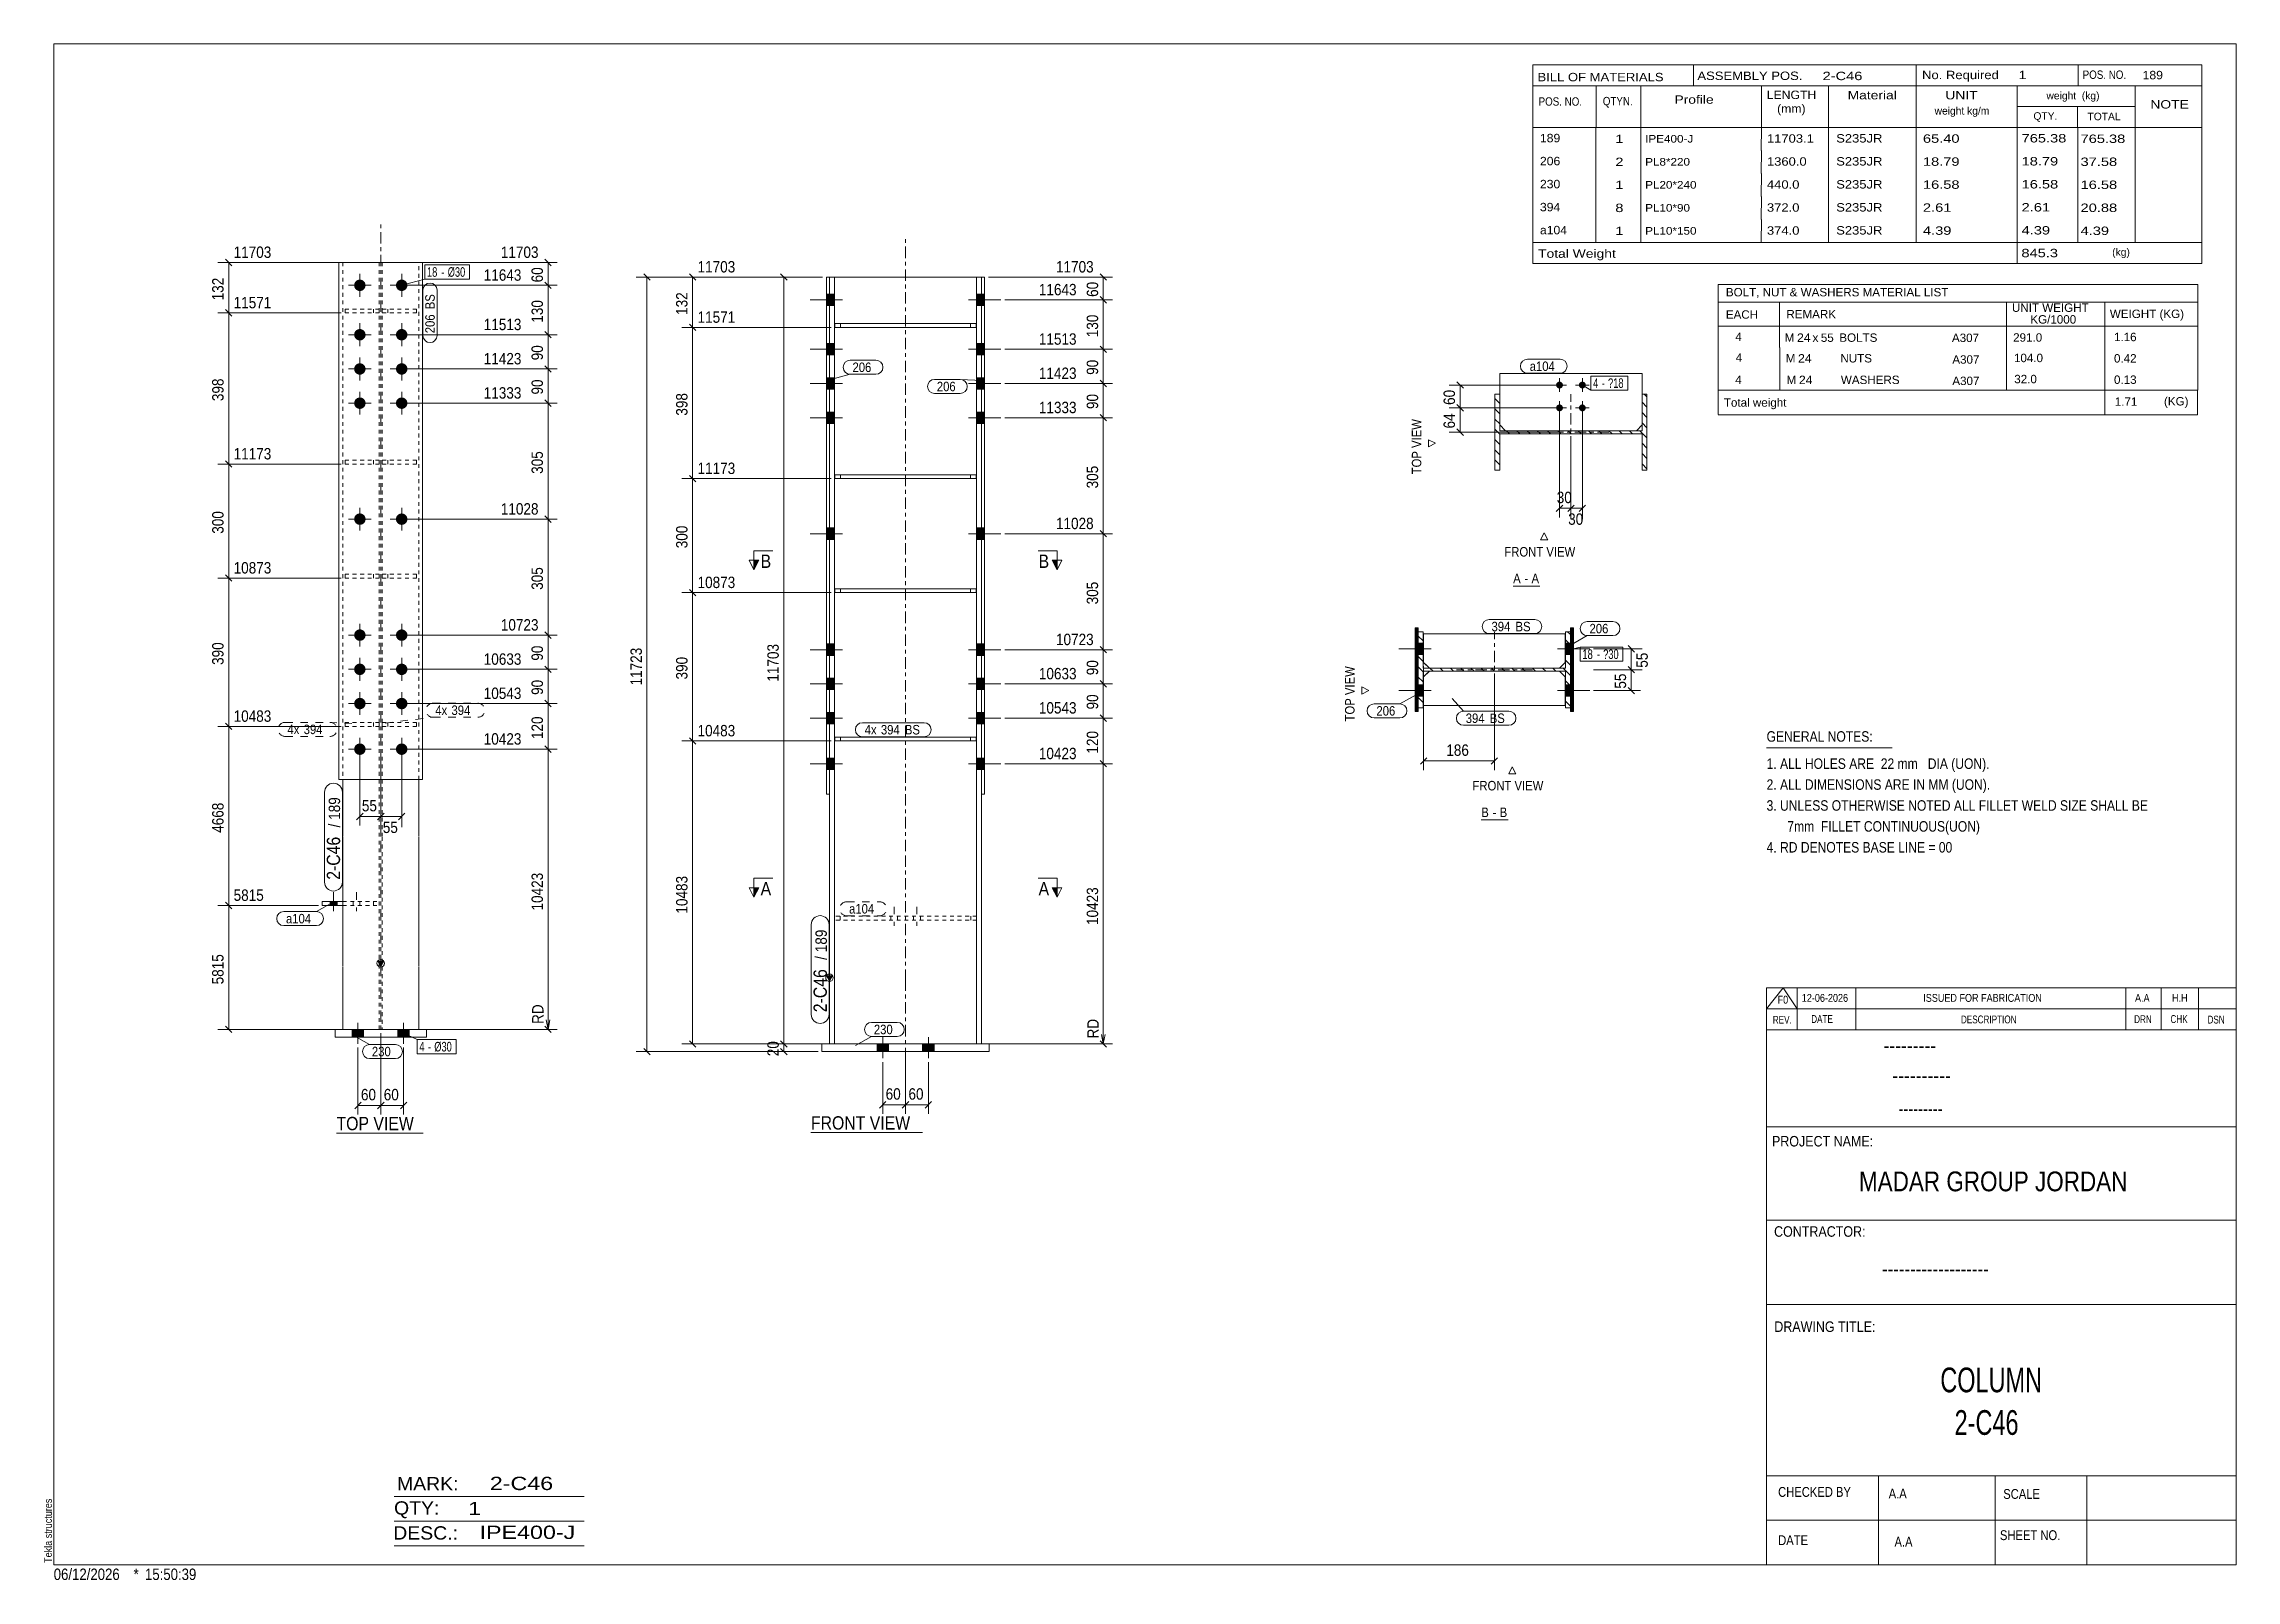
# Model space of a CAD drawing. Header units: millimetres. Extents: x 2 to 579, y 1 to 405.
import ezdxf

# ---------------------------------------------------------------- set-up
doc = ezdxf.new("R2010")
doc.units = ezdxf.units.MM
for name, pattern in [('XKITLINE00', [0]), ('XKITLINE01', [4, 1, -1, 1, -1]), ('XKITLINE02', [4, 2, -2]), ('XKITLINE03', [6, 3, -1, 1, -1])]:
    doc.linetypes.add(name, pattern=pattern)
for name, color, linetype, lineweight in [('Bolt', 3, 'Continuous', 0), ('BoltMark', 7, 'Continuous', 0), ('Dimensions', 7, 'Continuous', 0), ('DrawingSheet', 5, 'Continuous', 0), ('OtherObjectType', 7, 'Continuous', 0), ('Part', 2, 'Continuous', 0), ('PartMark', 7, 'Continuous', 0), ('Section', 6, 'Continuous', 0)]:
    doc.layers.add(name, color=color, linetype=linetype, lineweight=lineweight)
doc.styles.add('@ARIAL_UNICODE_MS_BOLD', font='ARIAL.TTF')
doc.styles.add('ARIAL', font='ARIAL.TTF')
doc.styles.add('ARIAL_NARROW', font='ARIALN.TTF')
doc.styles.add('COMIC_SANS_MS_BOLD', font='COMICBD.TTF')
doc.styles.add('SWIS721_EX_BT', font='ARIAL.TTF')
doc.styles.add('SWISSE', font='ARIAL.TTF')

# ---------------------------------------------------------------- blocks, each defined once
blk = doc.blocks.new('*A1')
at = {"layer": 'Part', "color": 7, "linetype": 'XKITLINE00', "lineweight": 0}
for p, q in [((385.34, 310.42), (384.04, 311.72)), ((424.04, 312.13), (423.31, 312.86)), ((385.34, 307.73), (384.04, 309.03)), ((385.34, 305.03), (384.04, 306.33)), ((424.04, 309.44), (422.74, 310.74)), ((424.04, 306.75), (422.74, 308.05)), ((385.34, 302.34), (384.04, 303.64)), ((385.34, 299.65), (384.04, 300.95)), ((387.91, 302.46), (387.11, 303.26)), ((390.6, 302.46), (389.8, 303.26)), ((393.3, 302.46), (392.5, 303.26)), ((395.99, 302.46), (395.19, 303.26)), ((398.69, 302.46), (397.89, 303.26)), ((401.38, 302.46), (400.58, 303.26)), ((404.07, 302.46), (403.27, 303.26)), ((406.77, 302.46), (405.97, 303.26)), ((409.46, 302.46), (408.66, 303.26)), ((412.16, 302.46), (411.36, 303.26)), ((414.85, 302.46), (414.05, 303.26)), ((417.54, 302.46), (416.74, 303.26)), ((420.24, 302.46), (419.44, 303.26)), ((424.04, 301.36), (422.13, 303.26)), ((424.04, 304.05), (422.74, 305.35)), ((424.04, 298.66), (422.74, 299.96)), ((385.34, 296.95), (384.04, 298.25)), ((385.34, 294.26), (384.04, 295.56)), ((424.04, 295.97), (422.74, 297.27)), ((424.04, 293.27), (422.74, 294.57)), ((384.04, 292.86), (384.04, 292.86)), ((384.04, 292.86), (384.04, 292.86))]:
    blk.add_line(p, q, dxfattribs=at)
blk = doc.blocks.new('*A2')
at = {"layer": 'Part', "color": 7, "linetype": 'XKITLINE00', "lineweight": 0}
for p, q in [((365.2, 247.96), (363.9, 249.26)), ((403.9, 246.97), (402.6, 248.27)), ((403.9, 249.67), (403.17, 250.4)), ((365.2, 245.26), (363.9, 246.56)), ((365.2, 242.57), (363.9, 243.87)), ((403.9, 244.28), (402.6, 245.58)), ((403.9, 241.59), (402.6, 242.89)), ((365.2, 239.87), (363.9, 241.17)), ((365.2, 237.18), (363.9, 238.48)), ((367.77, 240), (366.97, 240.8)), ((370.46, 240), (369.66, 240.8)), ((373.16, 240), (372.36, 240.8)), ((375.85, 240), (375.05, 240.8)), ((378.55, 240), (377.75, 240.8)), ((381.24, 240), (380.44, 240.8)), ((383.93, 240), (383.13, 240.8)), ((386.63, 240), (385.83, 240.8)), ((389.32, 240), (388.52, 240.8)), ((392.02, 240), (391.22, 240.8)), ((394.71, 240), (393.91, 240.8)), ((397.4, 240), (396.6, 240.8)), ((400.1, 240), (399.3, 240.8)), ((403.9, 238.89), (401.99, 240.8)), ((403.9, 236.2), (402.6, 237.5)), ((365.2, 234.49), (363.9, 235.79)), ((365.2, 231.79), (363.9, 233.09)), ((403.9, 233.5), (402.6, 234.8)), ((403.9, 230.81), (402.6, 232.11)), ((363.9, 230.4), (363.9, 230.4)), ((363.9, 230.4), (363.9, 230.4))]:
    blk.add_line(p, q, dxfattribs=at)
blk = doc.blocks.new('*A3')
at = {"layer": 'Part', "color": 7, "linetype": 'XKITLINE00', "lineweight": 0}
for p, q in [((404.02, 251.4), (403.9, 251.27)), ((404.13, 251.4), (403.9, 251.17)), ((404.24, 251.4), (403.9, 251.06)), ((404.35, 251.4), (403.9, 250.95)), ((404.45, 251.4), (403.9, 250.84)), ((404.56, 251.4), (403.9, 250.74)), ((404.67, 251.4), (403.9, 250.63)), ((404.7, 251.32), (403.9, 250.52)), ((404.7, 251.21), (403.9, 250.41)), ((404.7, 251.1), (403.9, 250.3)), ((404.7, 251), (403.9, 250.2)), ((404.7, 250.89), (403.9, 250.09)), ((404.7, 250.78), (403.9, 249.98)), ((404.7, 250.67), (403.9, 249.87)), ((404.7, 250.57), (403.9, 249.77)), ((404.7, 250.46), (403.9, 249.66)), ((404.7, 250.35), (403.9, 249.55)), ((404.7, 250.24), (403.9, 249.44)), ((404.7, 250.13), (403.9, 249.33)), ((404.7, 250.03), (403.9, 249.23)), ((404.7, 249.92), (403.9, 249.12)), ((404.7, 249.81), (403.9, 249.01)), ((404.7, 249.7), (403.9, 248.9)), ((404.7, 249.6), (403.9, 248.8)), ((404.7, 249.49), (403.9, 248.69)), ((404.7, 249.38), (403.9, 248.58)), ((404.7, 249.27), (403.9, 248.47)), ((404.7, 249.16), (403.9, 248.36)), ((404.7, 249.06), (403.9, 248.26)), ((404.7, 248.95), (403.9, 248.15)), ((404.7, 248.84), (403.9, 248.04)), ((404.7, 248.73), (403.9, 247.93)), ((404.7, 248.63), (403.9, 247.83)), ((404.7, 248.52), (403.9, 247.72)), ((404.7, 248.41), (403.9, 247.61)), ((404.7, 248.3), (403.9, 247.5)), ((404.7, 248.19), (403.9, 247.39)), ((404.7, 248.09), (403.9, 247.29)), ((404.7, 247.98), (403.9, 247.18)), ((404.7, 247.87), (403.9, 247.07)), ((404.7, 247.76), (403.9, 246.96)), ((404.7, 247.66), (403.9, 246.86)), ((404.7, 247.55), (403.9, 246.75)), ((404.7, 247.44), (403.9, 246.64)), ((404.7, 247.33), (403.9, 246.53)), ((404.7, 247.22), (403.9, 246.42)), ((404.7, 247.12), (403.9, 246.32)), ((404.7, 247.01), (403.9, 246.21)), ((404.7, 246.9), (403.9, 246.1)), ((404.7, 246.79), (403.9, 245.99)), ((404.7, 246.69), (403.9, 245.89)), ((404.7, 246.58), (403.9, 245.78)), ((404.7, 246.47), (403.9, 245.67)), ((404.7, 246.36), (403.9, 245.56)), ((404.7, 246.25), (403.9, 245.45)), ((404.7, 246.15), (403.9, 245.35)), ((404.7, 246.04), (403.9, 245.24)), ((404.7, 245.93), (403.9, 245.13)), ((404.7, 245.82), (403.9, 245.02)), ((404.7, 245.72), (403.9, 244.92)), ((404.7, 245.61), (403.9, 244.81)), ((404.7, 245.5), (403.9, 244.7)), ((404.7, 245.39), (403.9, 244.59)), ((404.7, 245.28), (403.9, 244.48)), ((404.7, 245.18), (403.9, 244.38)), ((404.7, 245.07), (403.9, 244.27)), ((404.7, 244.96), (403.9, 244.16)), ((404.7, 244.85), (403.9, 244.05)), ((404.7, 244.75), (403.9, 243.95)), ((404.7, 244.64), (403.9, 243.84)), ((404.7, 244.53), (403.9, 243.73)), ((404.7, 244.42), (403.9, 243.62)), ((404.7, 244.31), (403.9, 243.51)), ((404.7, 244.21), (403.9, 243.41)), ((404.7, 244.1), (403.9, 243.3)), ((404.7, 243.99), (403.9, 243.19)), ((404.7, 243.88), (403.9, 243.08)), ((404.7, 243.78), (403.9, 242.98)), ((404.7, 243.67), (403.9, 242.87)), ((404.7, 243.56), (403.9, 242.76)), ((404.7, 243.45), (403.9, 242.65)), ((404.7, 243.35), (403.9, 242.55)), ((404.7, 243.24), (403.9, 242.44)), ((404.7, 243.13), (403.9, 242.33)), ((404.7, 243.02), (403.9, 242.22)), ((404.7, 242.91), (403.9, 242.11)), ((404.7, 242.81), (403.9, 242.01)), ((404.7, 242.7), (403.9, 241.9)), ((404.7, 242.59), (403.9, 241.79)), ((404.7, 242.48), (403.9, 241.68)), ((404.7, 242.38), (403.9, 241.58)), ((404.7, 242.27), (403.9, 241.47)), ((404.7, 242.16), (403.9, 241.36)), ((404.7, 242.05), (403.9, 241.25)), ((404.7, 241.94), (403.9, 241.14)), ((404.7, 241.84), (403.9, 241.04)), ((404.7, 241.73), (403.9, 240.93)), ((404.7, 241.62), (403.9, 240.82)), ((404.7, 241.51), (403.9, 240.71)), ((404.7, 241.41), (403.9, 240.61)), ((404.7, 241.3), (403.9, 240.5)), ((404.7, 241.19), (403.9, 240.39)), ((404.7, 241.08), (403.9, 240.28)), ((404.7, 240.97), (403.9, 240.17)), ((404.7, 240.87), (403.9, 240.07)), ((404.7, 240.76), (403.9, 239.96)), ((404.7, 240.65), (403.9, 239.85)), ((404.7, 240.54), (403.9, 239.74)), ((404.7, 240.44), (403.9, 239.64)), ((404.7, 240.33), (403.9, 239.53)), ((404.7, 240.22), (403.9, 239.42)), ((404.7, 240.11), (403.9, 239.31)), ((404.7, 240), (403.9, 239.2)), ((404.7, 239.9), (403.9, 239.1)), ((404.7, 239.79), (403.9, 238.99)), ((404.7, 239.68), (403.9, 238.88)), ((404.7, 239.57), (403.9, 238.77)), ((404.7, 239.47), (403.9, 238.67)), ((404.7, 239.36), (403.9, 238.56)), ((404.7, 239.25), (403.9, 238.45)), ((404.7, 239.14), (403.9, 238.34)), ((404.7, 239.03), (403.9, 238.23)), ((404.7, 238.93), (403.9, 238.13)), ((404.7, 238.82), (403.9, 238.02)), ((404.7, 238.71), (403.9, 237.91)), ((404.7, 238.6), (403.9, 237.8)), ((404.7, 238.5), (403.9, 237.7)), ((404.7, 238.39), (403.9, 237.59)), ((404.7, 238.28), (403.9, 237.48)), ((404.7, 238.17), (403.9, 237.37)), ((404.7, 238.06), (403.9, 237.26)), ((404.7, 237.96), (403.9, 237.16)), ((404.7, 237.85), (403.9, 237.05)), ((404.7, 237.74), (403.9, 236.94)), ((404.7, 237.63), (403.9, 236.83)), ((404.7, 237.53), (403.9, 236.73)), ((404.7, 237.42), (403.9, 236.62)), ((404.7, 237.31), (403.9, 236.51)), ((404.7, 237.2), (403.9, 236.4)), ((404.7, 237.09), (403.9, 236.29)), ((404.7, 236.99), (403.9, 236.19)), ((404.7, 236.88), (403.9, 236.08)), ((404.7, 236.77), (403.9, 235.97)), ((404.7, 236.66), (403.9, 235.86)), ((404.7, 236.56), (403.9, 235.76)), ((404.7, 236.45), (403.9, 235.65)), ((404.7, 236.34), (403.9, 235.54)), ((404.7, 236.23), (403.9, 235.43)), ((404.7, 236.12), (403.9, 235.32)), ((404.7, 236.02), (403.9, 235.22)), ((404.7, 235.91), (403.9, 235.11)), ((404.7, 235.8), (403.9, 235)), ((404.7, 235.69), (403.9, 234.89)), ((404.7, 235.59), (403.9, 234.79)), ((404.7, 235.48), (403.9, 234.68)), ((404.7, 235.37), (403.9, 234.57)), ((404.7, 235.26), (403.9, 234.46)), ((404.7, 235.16), (403.9, 234.36)), ((404.7, 235.05), (403.9, 234.25)), ((404.7, 234.94), (403.9, 234.14)), ((404.7, 234.83), (403.9, 234.03)), ((404.7, 234.72), (403.9, 233.92)), ((404.7, 234.62), (403.9, 233.82)), ((404.7, 234.51), (403.9, 233.71)), ((404.7, 234.4), (403.9, 233.6)), ((404.7, 234.29), (403.9, 233.49)), ((404.7, 234.19), (403.9, 233.39)), ((404.7, 234.08), (403.9, 233.28)), ((404.7, 233.97), (403.9, 233.17)), ((404.7, 233.86), (403.9, 233.06)), ((404.7, 233.75), (403.9, 232.95)), ((404.7, 233.65), (403.9, 232.85)), ((404.7, 233.54), (403.9, 232.74)), ((404.7, 233.43), (403.9, 232.63)), ((404.7, 233.32), (403.9, 232.52)), ((404.7, 233.22), (403.9, 232.42)), ((404.7, 233.11), (403.9, 232.31)), ((404.7, 233), (403.9, 232.2)), ((404.7, 232.89), (403.9, 232.09)), ((404.7, 232.78), (403.9, 231.98)), ((404.7, 232.68), (403.9, 231.88)), ((404.7, 232.57), (403.9, 231.77)), ((404.7, 232.46), (403.9, 231.66)), ((404.7, 232.35), (403.9, 231.55)), ((404.7, 232.25), (403.9, 231.45)), ((404.7, 232.14), (403.9, 231.34)), ((404.7, 232.03), (403.9, 231.23)), ((404.7, 231.92), (403.9, 231.12)), ((404.7, 231.81), (403.9, 231.01)), ((404.7, 231.71), (403.9, 230.91)), ((404.7, 231.6), (403.9, 230.8)), ((404.7, 231.49), (403.9, 230.69)), ((404.7, 231.38), (403.9, 230.58)), ((404.7, 231.28), (403.9, 230.48)), ((404.7, 231.17), (403.9, 230.37)), ((404.7, 231.06), (403.9, 230.26)), ((404.7, 230.95), (403.9, 230.15)), ((404.7, 230.84), (403.9, 230.04)), ((404.7, 230.74), (403.9, 229.94)), ((404.7, 230.63), (403.9, 229.83)), ((404.7, 230.52), (403.9, 229.72)), ((404.7, 230.41), (403.9, 229.61)), ((404.7, 230.31), (403.9, 229.51)), ((404.7, 230.2), (403.9, 229.4)), ((403.9, 229.4), (403.9, 229.4)), ((404.7, 230.09), (404.01, 229.4)), ((404.7, 229.98), (404.12, 229.4)), ((404.7, 229.87), (404.22, 229.4)), ((404.7, 229.77), (404.33, 229.4)), ((404.7, 229.66), (404.44, 229.4)), ((404.7, 229.55), (404.55, 229.4)), ((404.66, 229.41), (404.65, 229.4))]:
    blk.add_line(p, q, dxfattribs=at)
blk = doc.blocks.new('*A4')
at = {"layer": 'Part', "color": 7, "linetype": 'XKITLINE00', "lineweight": 0}
for p, q in [((363.22, 251.4), (363.1, 251.27)), ((363.33, 251.4), (363.1, 251.17)), ((363.44, 251.4), (363.1, 251.06)), ((363.55, 251.4), (363.1, 250.95)), ((363.65, 251.4), (363.1, 250.84)), ((363.76, 251.4), (363.1, 250.74)), ((363.87, 251.4), (363.1, 250.63)), ((363.9, 251.32), (363.1, 250.52)), ((363.9, 251.21), (363.1, 250.41)), ((363.9, 251.1), (363.1, 250.3)), ((363.9, 251), (363.1, 250.2)), ((363.9, 250.89), (363.1, 250.09)), ((363.9, 250.78), (363.1, 249.98)), ((363.9, 250.67), (363.1, 249.87)), ((363.9, 250.57), (363.1, 249.77)), ((363.9, 250.46), (363.1, 249.66)), ((363.9, 250.35), (363.1, 249.55)), ((363.9, 250.24), (363.1, 249.44)), ((363.9, 250.13), (363.1, 249.33)), ((363.9, 250.03), (363.1, 249.23)), ((363.9, 249.92), (363.1, 249.12)), ((363.9, 249.81), (363.1, 249.01)), ((363.9, 249.7), (363.1, 248.9)), ((363.9, 249.6), (363.1, 248.8)), ((363.9, 249.49), (363.1, 248.69)), ((363.9, 249.38), (363.1, 248.58)), ((363.9, 249.27), (363.1, 248.47)), ((363.9, 249.16), (363.1, 248.36)), ((363.9, 249.06), (363.1, 248.26)), ((363.9, 248.95), (363.1, 248.15)), ((363.9, 248.84), (363.1, 248.04)), ((363.9, 248.73), (363.1, 247.93)), ((363.9, 248.63), (363.1, 247.83)), ((363.9, 248.52), (363.1, 247.72)), ((363.9, 248.41), (363.1, 247.61)), ((363.9, 248.3), (363.1, 247.5)), ((363.9, 248.19), (363.1, 247.39)), ((363.9, 248.09), (363.1, 247.29)), ((363.9, 247.98), (363.1, 247.18)), ((363.9, 247.87), (363.1, 247.07)), ((363.9, 247.76), (363.1, 246.96)), ((363.9, 247.66), (363.1, 246.86)), ((363.9, 247.55), (363.1, 246.75)), ((363.9, 247.44), (363.1, 246.64)), ((363.9, 247.33), (363.1, 246.53)), ((363.9, 247.22), (363.1, 246.42)), ((363.9, 247.12), (363.1, 246.32)), ((363.9, 247.01), (363.1, 246.21)), ((363.9, 246.9), (363.1, 246.1)), ((363.9, 246.79), (363.1, 245.99)), ((363.9, 246.69), (363.1, 245.89)), ((363.9, 246.58), (363.1, 245.78)), ((363.9, 246.47), (363.1, 245.67)), ((363.9, 246.36), (363.1, 245.56)), ((363.9, 246.25), (363.1, 245.45)), ((363.9, 246.15), (363.1, 245.35)), ((363.9, 246.04), (363.1, 245.24)), ((363.9, 245.93), (363.1, 245.13)), ((363.9, 245.82), (363.1, 245.02)), ((363.9, 245.72), (363.1, 244.92)), ((363.9, 245.61), (363.1, 244.81)), ((363.9, 245.5), (363.1, 244.7)), ((363.9, 245.39), (363.1, 244.59)), ((363.9, 245.28), (363.1, 244.48)), ((363.9, 245.18), (363.1, 244.38)), ((363.9, 245.07), (363.1, 244.27)), ((363.9, 244.96), (363.1, 244.16)), ((363.9, 244.85), (363.1, 244.05)), ((363.9, 244.75), (363.1, 243.95)), ((363.9, 244.64), (363.1, 243.84)), ((363.9, 244.53), (363.1, 243.73)), ((363.9, 244.42), (363.1, 243.62)), ((363.9, 244.31), (363.1, 243.51)), ((363.9, 244.21), (363.1, 243.41)), ((363.9, 244.1), (363.1, 243.3)), ((363.9, 243.99), (363.1, 243.19)), ((363.9, 243.88), (363.1, 243.08)), ((363.9, 243.78), (363.1, 242.98)), ((363.9, 243.67), (363.1, 242.87)), ((363.9, 243.56), (363.1, 242.76)), ((363.9, 243.45), (363.1, 242.65)), ((363.9, 243.35), (363.1, 242.55)), ((363.9, 243.24), (363.1, 242.44)), ((363.9, 243.13), (363.1, 242.33)), ((363.9, 243.02), (363.1, 242.22)), ((363.9, 242.91), (363.1, 242.11)), ((363.9, 242.81), (363.1, 242.01)), ((363.9, 242.7), (363.1, 241.9)), ((363.9, 242.59), (363.1, 241.79)), ((363.9, 242.48), (363.1, 241.68)), ((363.9, 242.38), (363.1, 241.58)), ((363.9, 242.27), (363.1, 241.47)), ((363.9, 242.16), (363.1, 241.36)), ((363.9, 242.05), (363.1, 241.25)), ((363.9, 241.94), (363.1, 241.14)), ((363.9, 241.84), (363.1, 241.04)), ((363.9, 241.73), (363.1, 240.93)), ((363.9, 241.62), (363.1, 240.82)), ((363.9, 241.51), (363.1, 240.71)), ((363.9, 241.41), (363.1, 240.61)), ((363.9, 241.3), (363.1, 240.5)), ((363.9, 241.19), (363.1, 240.39)), ((363.9, 241.08), (363.1, 240.28)), ((363.9, 240.97), (363.1, 240.17)), ((363.9, 240.87), (363.1, 240.07)), ((363.9, 240.76), (363.1, 239.96)), ((363.9, 240.65), (363.1, 239.85)), ((363.9, 240.54), (363.1, 239.74)), ((363.9, 240.44), (363.1, 239.64)), ((363.9, 240.33), (363.1, 239.53)), ((363.9, 240.22), (363.1, 239.42)), ((363.9, 240.11), (363.1, 239.31)), ((363.9, 240), (363.1, 239.2)), ((363.9, 239.9), (363.1, 239.1)), ((363.9, 239.79), (363.1, 238.99)), ((363.9, 239.68), (363.1, 238.88)), ((363.9, 239.57), (363.1, 238.77)), ((363.9, 239.47), (363.1, 238.67)), ((363.9, 239.36), (363.1, 238.56)), ((363.9, 239.25), (363.1, 238.45)), ((363.9, 239.14), (363.1, 238.34)), ((363.9, 239.03), (363.1, 238.23)), ((363.9, 238.93), (363.1, 238.13)), ((363.9, 238.82), (363.1, 238.02)), ((363.9, 238.71), (363.1, 237.91)), ((363.9, 238.6), (363.1, 237.8)), ((363.9, 238.5), (363.1, 237.7)), ((363.9, 238.39), (363.1, 237.59)), ((363.9, 238.28), (363.1, 237.48)), ((363.9, 238.17), (363.1, 237.37)), ((363.9, 238.06), (363.1, 237.26)), ((363.9, 237.96), (363.1, 237.16)), ((363.9, 237.85), (363.1, 237.05)), ((363.9, 237.74), (363.1, 236.94)), ((363.9, 237.63), (363.1, 236.83)), ((363.9, 237.53), (363.1, 236.73)), ((363.9, 237.42), (363.1, 236.62)), ((363.9, 237.31), (363.1, 236.51)), ((363.9, 237.2), (363.1, 236.4)), ((363.9, 237.09), (363.1, 236.29)), ((363.9, 236.99), (363.1, 236.19)), ((363.9, 236.88), (363.1, 236.08)), ((363.9, 236.77), (363.1, 235.97)), ((363.9, 236.66), (363.1, 235.86)), ((363.9, 236.56), (363.1, 235.76)), ((363.9, 236.45), (363.1, 235.65)), ((363.9, 236.34), (363.1, 235.54)), ((363.9, 236.23), (363.1, 235.43)), ((363.9, 236.12), (363.1, 235.32)), ((363.9, 236.02), (363.1, 235.22)), ((363.9, 235.91), (363.1, 235.11)), ((363.9, 235.8), (363.1, 235)), ((363.9, 235.69), (363.1, 234.89)), ((363.9, 235.59), (363.1, 234.79)), ((363.9, 235.48), (363.1, 234.68)), ((363.9, 235.37), (363.1, 234.57)), ((363.9, 235.26), (363.1, 234.46)), ((363.9, 235.16), (363.1, 234.36)), ((363.9, 235.05), (363.1, 234.25)), ((363.9, 234.94), (363.1, 234.14)), ((363.9, 234.83), (363.1, 234.03)), ((363.9, 234.72), (363.1, 233.92)), ((363.9, 234.62), (363.1, 233.82)), ((363.9, 234.51), (363.1, 233.71)), ((363.9, 234.4), (363.1, 233.6)), ((363.9, 234.29), (363.1, 233.49)), ((363.9, 234.19), (363.1, 233.39)), ((363.9, 234.08), (363.1, 233.28)), ((363.9, 233.97), (363.1, 233.17)), ((363.9, 233.86), (363.1, 233.06)), ((363.9, 233.75), (363.1, 232.95)), ((363.9, 233.65), (363.1, 232.85)), ((363.9, 233.54), (363.1, 232.74)), ((363.9, 233.43), (363.1, 232.63)), ((363.9, 233.32), (363.1, 232.52)), ((363.9, 233.22), (363.1, 232.42)), ((363.9, 233.11), (363.1, 232.31)), ((363.9, 233), (363.1, 232.2)), ((363.9, 232.89), (363.1, 232.09)), ((363.9, 232.78), (363.1, 231.98)), ((363.9, 232.68), (363.1, 231.88)), ((363.9, 232.57), (363.1, 231.77)), ((363.9, 232.46), (363.1, 231.66)), ((363.9, 232.35), (363.1, 231.55)), ((363.9, 232.25), (363.1, 231.45)), ((363.9, 232.14), (363.1, 231.34)), ((363.9, 232.03), (363.1, 231.23)), ((363.9, 231.92), (363.1, 231.12)), ((363.9, 231.81), (363.1, 231.01)), ((363.9, 231.71), (363.1, 230.91)), ((363.9, 231.6), (363.1, 230.8)), ((363.9, 231.49), (363.1, 230.69)), ((363.9, 231.38), (363.1, 230.58)), ((363.9, 231.28), (363.1, 230.48)), ((363.9, 231.17), (363.1, 230.37)), ((363.9, 231.06), (363.1, 230.26)), ((363.9, 230.95), (363.1, 230.15)), ((363.9, 230.84), (363.1, 230.04)), ((363.9, 230.74), (363.1, 229.94)), ((363.9, 230.63), (363.1, 229.83)), ((363.9, 230.52), (363.1, 229.72)), ((363.9, 230.41), (363.1, 229.61)), ((363.9, 230.31), (363.1, 229.51)), ((363.9, 230.2), (363.1, 229.4)), ((363.1, 229.4), (363.1, 229.4)), ((363.9, 230.09), (363.21, 229.4)), ((363.9, 229.98), (363.32, 229.4)), ((363.9, 229.87), (363.42, 229.4)), ((363.9, 229.77), (363.53, 229.4)), ((363.9, 229.66), (363.64, 229.4)), ((363.9, 229.55), (363.75, 229.4)), ((363.86, 229.41), (363.85, 229.4))]:
    blk.add_line(p, q, dxfattribs=at)
blk = doc.blocks.new('*A5')
at = {"layer": 'Bolt'}
for points in [[(224.53, 141.97), (224.53, 139.97), (221.53, 139.97), (221.53, 141.97)], [(224.53, 141.97), (224.53, 139.97), (221.53, 139.97), (221.53, 141.97)], [(236.53, 141.97), (236.53, 139.97), (233.53, 139.97), (233.53, 141.97)], [(236.53, 141.97), (236.53, 139.97), (233.53, 139.97), (233.53, 141.97)]]:
    blk.add_hatch(color=3, dxfattribs=at).paths.add_polyline_path(points, flags=17)
at = {"layer": 'Bolt', "color": 3, "linetype": 'XKITLINE00', "lineweight": 0}
for p, q in [((221.53, 141.97), (221.53, 139.97)), ((221.53, 141.97), (221.53, 139.97)), ((223.03, 143.72), (223.03, 138.22)), ((223.03, 143.72), (223.03, 138.22)), ((224.53, 141.97), (224.53, 139.97)), ((224.53, 141.97), (224.53, 139.97)), ((233.53, 141.97), (233.53, 139.97)), ((233.53, 141.97), (233.53, 139.97)), ((235.03, 143.72), (235.03, 138.22)), ((235.03, 143.72), (235.03, 138.22)), ((236.53, 141.97), (236.53, 139.97)), ((236.53, 141.97), (236.53, 139.97))]:
    blk.add_line(p, q, dxfattribs=at)
blk = doc.blocks.new('*A6')
at = {"layer": 'Bolt'}
for points in [[(249.03, 336.17), (247.73, 336.17), (247.73, 339.17), (249.03, 339.17)], [(249.03, 336.17), (247.73, 336.17), (247.73, 339.17), (249.03, 339.17)], [(249.83, 336.17), (249.03, 336.17), (249.03, 339.17), (249.83, 339.17)], [(249.83, 336.17), (249.03, 336.17), (249.03, 339.17), (249.83, 339.17)], [(249.03, 323.17), (247.73, 323.17), (247.73, 326.17), (249.03, 326.17)], [(249.03, 323.17), (247.73, 323.17), (247.73, 326.17), (249.03, 326.17)], [(249.83, 323.17), (249.03, 323.17), (249.03, 326.17), (249.83, 326.17)], [(249.83, 323.17), (249.03, 323.17), (249.03, 326.17), (249.83, 326.17)], [(249.03, 314.17), (247.73, 314.17), (247.73, 317.17), (249.03, 317.17)], [(249.03, 314.17), (247.73, 314.17), (247.73, 317.17), (249.03, 317.17)], [(249.83, 314.17), (249.03, 314.17), (249.03, 317.17), (249.83, 317.17)], [(249.83, 314.17), (249.03, 314.17), (249.03, 317.17), (249.83, 317.17)], [(249.03, 305.17), (247.73, 305.17), (247.73, 308.17), (249.03, 308.17)], [(249.03, 305.17), (247.73, 305.17), (247.73, 308.17), (249.03, 308.17)], [(249.83, 305.17), (249.03, 305.17), (249.03, 308.17), (249.83, 308.17)], [(249.83, 305.17), (249.03, 305.17), (249.03, 308.17), (249.83, 308.17)], [(249.03, 274.67), (247.73, 274.67), (247.73, 277.67), (249.03, 277.67)], [(249.03, 274.67), (247.73, 274.67), (247.73, 277.67), (249.03, 277.67)], [(249.83, 274.67), (249.03, 274.67), (249.03, 277.67), (249.83, 277.67)], [(249.83, 274.67), (249.03, 274.67), (249.03, 277.67), (249.83, 277.67)], [(249.03, 244.17), (247.73, 244.17), (247.73, 247.17), (249.03, 247.17)], [(249.03, 244.17), (247.73, 244.17), (247.73, 247.17), (249.03, 247.17)], [(249.83, 244.17), (249.03, 244.17), (249.03, 247.17), (249.83, 247.17)], [(249.83, 244.17), (249.03, 244.17), (249.03, 247.17), (249.83, 247.17)], [(249.03, 235.17), (247.73, 235.17), (247.73, 238.17), (249.03, 238.17)], [(249.03, 235.17), (247.73, 235.17), (247.73, 238.17), (249.03, 238.17)], [(249.83, 235.17), (249.03, 235.17), (249.03, 238.17), (249.83, 238.17)], [(249.83, 235.17), (249.03, 235.17), (249.03, 238.17), (249.83, 238.17)], [(249.03, 226.17), (247.73, 226.17), (247.73, 229.17), (249.03, 229.17)], [(249.03, 226.17), (247.73, 226.17), (247.73, 229.17), (249.03, 229.17)], [(249.83, 226.17), (249.03, 226.17), (249.03, 229.17), (249.83, 229.17)], [(249.83, 226.17), (249.03, 226.17), (249.03, 229.17), (249.83, 229.17)], [(249.03, 214.17), (247.73, 214.17), (247.73, 217.17), (249.03, 217.17)], [(249.03, 214.17), (247.73, 214.17), (247.73, 217.17), (249.03, 217.17)], [(249.83, 214.17), (249.03, 214.17), (249.03, 217.17), (249.83, 217.17)], [(249.83, 214.17), (249.03, 214.17), (249.03, 217.17), (249.83, 217.17)]]:
    blk.add_hatch(color=3, dxfattribs=at).paths.add_polyline_path(points, flags=17)
at = {"layer": 'Bolt', "color": 3, "linetype": 'XKITLINE00', "lineweight": 0}
for p, q in [((245.63, 337.67), (254.13, 337.67)), ((245.63, 337.67), (254.13, 337.67)), ((247.73, 339.17), (249.03, 339.17)), ((247.73, 339.17), (249.03, 339.17)), ((247.73, 336.17), (249.03, 336.17)), ((247.73, 336.17), (249.03, 336.17)), ((249.03, 339.17), (249.83, 339.17)), ((249.03, 339.17), (249.83, 339.17)), ((249.03, 336.17), (249.83, 336.17)), ((249.03, 336.17), (249.83, 336.17)), ((245.63, 324.67), (254.13, 324.67)), ((245.63, 324.67), (254.13, 324.67)), ((247.73, 326.17), (249.03, 326.17)), ((247.73, 326.17), (249.03, 326.17)), ((247.73, 323.17), (249.03, 323.17)), ((247.73, 323.17), (249.03, 323.17)), ((249.03, 326.17), (249.83, 326.17)), ((249.03, 326.17), (249.83, 326.17)), ((249.03, 323.17), (249.83, 323.17)), ((249.03, 323.17), (249.83, 323.17)), ((247.73, 317.17), (249.03, 317.17)), ((247.73, 317.17), (249.03, 317.17)), ((249.03, 317.17), (249.83, 317.17)), ((249.03, 317.17), (249.83, 317.17)), ((245.63, 315.67), (254.13, 315.67)), ((245.63, 315.67), (254.13, 315.67)), ((247.73, 314.17), (249.03, 314.17)), ((247.73, 314.17), (249.03, 314.17)), ((249.03, 314.17), (249.83, 314.17)), ((249.03, 314.17), (249.83, 314.17)), ((245.63, 306.67), (254.13, 306.67)), ((245.63, 306.67), (254.13, 306.67)), ((247.73, 308.17), (249.03, 308.17)), ((247.73, 308.17), (249.03, 308.17)), ((249.03, 308.17), (249.83, 308.17)), ((249.03, 308.17), (249.83, 308.17)), ((247.73, 305.17), (249.03, 305.17)), ((247.73, 305.17), (249.03, 305.17)), ((249.03, 305.17), (249.83, 305.17)), ((249.03, 305.17), (249.83, 305.17)), ((247.73, 277.67), (249.03, 277.67)), ((247.73, 277.67), (249.03, 277.67)), ((249.03, 277.67), (249.83, 277.67)), ((249.03, 277.67), (249.83, 277.67)), ((245.63, 276.17), (254.13, 276.17)), ((245.63, 276.17), (254.13, 276.17)), ((247.73, 274.67), (249.03, 274.67)), ((247.73, 274.67), (249.03, 274.67)), ((249.03, 274.67), (249.83, 274.67)), ((249.03, 274.67), (249.83, 274.67)), ((245.63, 245.67), (254.13, 245.67)), ((245.63, 245.67), (254.13, 245.67)), ((247.73, 247.17), (249.03, 247.17)), ((247.73, 247.17), (249.03, 247.17)), ((247.73, 244.17), (249.03, 244.17)), ((247.73, 244.17), (249.03, 244.17)), ((249.03, 247.17), (249.83, 247.17)), ((249.03, 247.17), (249.83, 247.17)), ((249.03, 244.17), (249.83, 244.17)), ((249.03, 244.17), (249.83, 244.17)), ((245.63, 236.67), (254.13, 236.67)), ((245.63, 236.67), (254.13, 236.67)), ((247.73, 238.17), (249.03, 238.17)), ((247.73, 238.17), (249.03, 238.17)), ((249.03, 238.17), (249.83, 238.17)), ((249.03, 238.17), (249.83, 238.17)), ((247.73, 235.17), (249.03, 235.17)), ((247.73, 235.17), (249.03, 235.17)), ((249.03, 235.17), (249.83, 235.17)), ((249.03, 235.17), (249.83, 235.17)), ((245.63, 227.67), (254.13, 227.67)), ((245.63, 227.67), (254.13, 227.67)), ((247.73, 229.17), (249.03, 229.17)), ((247.73, 229.17), (249.03, 229.17)), ((247.73, 226.17), (249.03, 226.17)), ((247.73, 226.17), (249.03, 226.17)), ((249.03, 229.17), (249.83, 229.17)), ((249.03, 229.17), (249.83, 229.17)), ((249.03, 226.17), (249.83, 226.17)), ((249.03, 226.17), (249.83, 226.17)), ((245.63, 215.67), (254.13, 215.67)), ((245.63, 215.67), (254.13, 215.67)), ((247.73, 217.17), (249.03, 217.17)), ((247.73, 217.17), (249.03, 217.17)), ((247.73, 214.17), (249.03, 214.17)), ((247.73, 214.17), (249.03, 214.17)), ((249.03, 217.17), (249.83, 217.17)), ((249.03, 217.17), (249.83, 217.17)), ((249.03, 214.17), (249.83, 214.17)), ((249.03, 214.17), (249.83, 214.17))]:
    blk.add_line(p, q, dxfattribs=at)
blk = doc.blocks.new('*A7')
at = {"layer": 'Bolt'}
for points in [[(209.03, 336.17), (208.23, 336.17), (208.23, 339.17), (209.03, 339.17)], [(209.03, 336.17), (208.23, 336.17), (208.23, 339.17), (209.03, 339.17)], [(210.33, 336.17), (209.03, 336.17), (209.03, 339.17), (210.33, 339.17)], [(210.33, 336.17), (209.03, 336.17), (209.03, 339.17), (210.33, 339.17)], [(209.03, 323.17), (208.23, 323.17), (208.23, 326.17), (209.03, 326.17)], [(209.03, 323.17), (208.23, 323.17), (208.23, 326.17), (209.03, 326.17)], [(210.33, 323.17), (209.03, 323.17), (209.03, 326.17), (210.33, 326.17)], [(210.33, 323.17), (209.03, 323.17), (209.03, 326.17), (210.33, 326.17)], [(209.03, 314.17), (208.23, 314.17), (208.23, 317.17), (209.03, 317.17)], [(209.03, 314.17), (208.23, 314.17), (208.23, 317.17), (209.03, 317.17)], [(210.33, 314.17), (209.03, 314.17), (209.03, 317.17), (210.33, 317.17)], [(210.33, 314.17), (209.03, 314.17), (209.03, 317.17), (210.33, 317.17)], [(209.03, 305.17), (208.23, 305.17), (208.23, 308.17), (209.03, 308.17)], [(209.03, 305.17), (208.23, 305.17), (208.23, 308.17), (209.03, 308.17)], [(210.33, 305.17), (209.03, 305.17), (209.03, 308.17), (210.33, 308.17)], [(210.33, 305.17), (209.03, 305.17), (209.03, 308.17), (210.33, 308.17)], [(209.03, 274.67), (208.23, 274.67), (208.23, 277.67), (209.03, 277.67)], [(209.03, 274.67), (208.23, 274.67), (208.23, 277.67), (209.03, 277.67)], [(210.33, 274.67), (209.03, 274.67), (209.03, 277.67), (210.33, 277.67)], [(210.33, 274.67), (209.03, 274.67), (209.03, 277.67), (210.33, 277.67)], [(209.03, 244.17), (208.23, 244.17), (208.23, 247.17), (209.03, 247.17)], [(209.03, 244.17), (208.23, 244.17), (208.23, 247.17), (209.03, 247.17)], [(210.33, 244.17), (209.03, 244.17), (209.03, 247.17), (210.33, 247.17)], [(210.33, 244.17), (209.03, 244.17), (209.03, 247.17), (210.33, 247.17)], [(209.03, 235.17), (208.23, 235.17), (208.23, 238.17), (209.03, 238.17)], [(209.03, 235.17), (208.23, 235.17), (208.23, 238.17), (209.03, 238.17)], [(210.33, 235.17), (209.03, 235.17), (209.03, 238.17), (210.33, 238.17)], [(210.33, 235.17), (209.03, 235.17), (209.03, 238.17), (210.33, 238.17)], [(209.03, 226.17), (208.23, 226.17), (208.23, 229.17), (209.03, 229.17)], [(209.03, 226.17), (208.23, 226.17), (208.23, 229.17), (209.03, 229.17)], [(210.33, 226.17), (209.03, 226.17), (209.03, 229.17), (210.33, 229.17)], [(210.33, 226.17), (209.03, 226.17), (209.03, 229.17), (210.33, 229.17)], [(209.03, 214.17), (208.23, 214.17), (208.23, 217.17), (209.03, 217.17)], [(209.03, 214.17), (208.23, 214.17), (208.23, 217.17), (209.03, 217.17)], [(210.33, 214.17), (209.03, 214.17), (209.03, 217.17), (210.33, 217.17)], [(210.33, 214.17), (209.03, 214.17), (209.03, 217.17), (210.33, 217.17)]]:
    blk.add_hatch(color=3, dxfattribs=at).paths.add_polyline_path(points, flags=17)
at = {"layer": 'Bolt', "color": 3, "linetype": 'XKITLINE00', "lineweight": 0}
for p, q in [((212.43, 337.67), (203.93, 337.67)), ((212.43, 337.67), (203.93, 337.67)), ((209.03, 339.17), (208.23, 339.17)), ((209.03, 339.17), (208.23, 339.17)), ((209.03, 336.17), (208.23, 336.17)), ((209.03, 336.17), (208.23, 336.17)), ((210.33, 339.17), (209.03, 339.17)), ((210.33, 339.17), (209.03, 339.17)), ((210.33, 336.17), (209.03, 336.17)), ((210.33, 336.17), (209.03, 336.17)), ((212.43, 324.67), (203.93, 324.67)), ((212.43, 324.67), (203.93, 324.67)), ((209.03, 326.17), (208.23, 326.17)), ((209.03, 326.17), (208.23, 326.17)), ((209.03, 323.17), (208.23, 323.17)), ((209.03, 323.17), (208.23, 323.17)), ((210.33, 326.17), (209.03, 326.17)), ((210.33, 326.17), (209.03, 326.17)), ((210.33, 323.17), (209.03, 323.17)), ((210.33, 323.17), (209.03, 323.17)), ((209.03, 317.17), (208.23, 317.17)), ((209.03, 317.17), (208.23, 317.17)), ((210.33, 317.17), (209.03, 317.17)), ((210.33, 317.17), (209.03, 317.17)), ((212.43, 315.67), (203.93, 315.67)), ((212.43, 315.67), (203.93, 315.67)), ((209.03, 314.17), (208.23, 314.17)), ((209.03, 314.17), (208.23, 314.17)), ((210.33, 314.17), (209.03, 314.17)), ((210.33, 314.17), (209.03, 314.17)), ((212.43, 306.67), (203.93, 306.67)), ((212.43, 306.67), (203.93, 306.67)), ((209.03, 308.17), (208.23, 308.17)), ((209.03, 308.17), (208.23, 308.17)), ((210.33, 308.17), (209.03, 308.17)), ((210.33, 308.17), (209.03, 308.17)), ((209.03, 305.17), (208.23, 305.17)), ((209.03, 305.17), (208.23, 305.17)), ((210.33, 305.17), (209.03, 305.17)), ((210.33, 305.17), (209.03, 305.17)), ((209.03, 277.67), (208.23, 277.67)), ((209.03, 277.67), (208.23, 277.67)), ((210.33, 277.67), (209.03, 277.67)), ((210.33, 277.67), (209.03, 277.67)), ((212.43, 276.17), (203.93, 276.17)), ((212.43, 276.17), (203.93, 276.17)), ((209.03, 274.67), (208.23, 274.67)), ((209.03, 274.67), (208.23, 274.67)), ((210.33, 274.67), (209.03, 274.67)), ((210.33, 274.67), (209.03, 274.67)), ((212.43, 245.67), (203.93, 245.67)), ((212.43, 245.67), (203.93, 245.67)), ((209.03, 247.17), (208.23, 247.17)), ((209.03, 247.17), (208.23, 247.17)), ((209.03, 244.17), (208.23, 244.17)), ((209.03, 244.17), (208.23, 244.17)), ((210.33, 247.17), (209.03, 247.17)), ((210.33, 247.17), (209.03, 247.17)), ((210.33, 244.17), (209.03, 244.17)), ((210.33, 244.17), (209.03, 244.17)), ((212.43, 236.67), (203.93, 236.67)), ((212.43, 236.67), (203.93, 236.67)), ((209.03, 238.17), (208.23, 238.17)), ((209.03, 238.17), (208.23, 238.17)), ((210.33, 238.17), (209.03, 238.17)), ((210.33, 238.17), (209.03, 238.17)), ((209.03, 235.17), (208.23, 235.17)), ((209.03, 235.17), (208.23, 235.17)), ((210.33, 235.17), (209.03, 235.17)), ((210.33, 235.17), (209.03, 235.17)), ((212.43, 227.67), (203.93, 227.67)), ((212.43, 227.67), (203.93, 227.67)), ((209.03, 229.17), (208.23, 229.17)), ((209.03, 229.17), (208.23, 229.17)), ((209.03, 226.17), (208.23, 226.17)), ((209.03, 226.17), (208.23, 226.17)), ((210.33, 229.17), (209.03, 229.17)), ((210.33, 229.17), (209.03, 229.17)), ((210.33, 226.17), (209.03, 226.17)), ((210.33, 226.17), (209.03, 226.17)), ((212.43, 215.67), (203.93, 215.67)), ((212.43, 215.67), (203.93, 215.67)), ((209.03, 217.17), (208.23, 217.17)), ((209.03, 217.17), (208.23, 217.17)), ((209.03, 214.17), (208.23, 214.17)), ((209.03, 214.17), (208.23, 214.17)), ((210.33, 217.17), (209.03, 217.17)), ((210.33, 217.17), (209.03, 217.17)), ((210.33, 214.17), (209.03, 214.17)), ((210.33, 214.17), (209.03, 214.17))]:
    blk.add_line(p, q, dxfattribs=at)
blk = doc.blocks.new('*A8')
at = {"layer": 'Bolt', "color": 3, "linetype": 'XKITLINE02', "lineweight": 0}
for p, q in [((225.13, 175.57), (225.13, 174.57)), ((225.13, 175.57), (225.13, 174.57)), ((226.03, 178.07), (226.03, 173.07)), ((226.03, 178.07), (226.03, 173.07)), ((226.93, 175.57), (226.93, 174.57)), ((226.93, 175.57), (226.93, 174.57)), ((231.13, 175.57), (231.13, 174.57)), ((231.13, 175.57), (231.13, 174.57)), ((232.03, 178.07), (232.03, 173.07)), ((232.03, 178.07), (232.03, 173.07)), ((232.93, 175.57), (232.93, 174.57)), ((232.93, 175.57), (232.93, 174.57))]:
    blk.add_line(p, q, dxfattribs=at)
blk = doc.blocks.new('*A9')
at = {"layer": 'Part'}
blk.add_hatch(color=2, dxfattribs=at).paths.add_polyline_path([(208.23, 159.88), (209.83, 159.88), (209.03, 158.48)], flags=17)
at = {"layer": 'Part', "color": 7, "linetype": 'XKITLINE03', "lineweight": 0}
for p, q in [((229.03, 192.67), (229.03, 353.67)), ((229.03, 158.57), (229.03, 192.57)), ((229.03, 131.97), (229.03, 158.47))]:
    blk.add_line(p, q, dxfattribs=at)
at = {"layer": 'Part', "color": 2, "linetype": 'XKITLINE00', "lineweight": 0}
for p, q in [((249.03, 343.67), (209.03, 343.67)), ((210.33, 343.67), (210.33, 192.67)), ((247.73, 343.67), (247.73, 192.67)), ((209.03, 207.67), (209.03, 192.67)), ((249.03, 207.67), (249.03, 192.67)), ((209.03, 192.57), (209.03, 158.57)), ((210.33, 192.57), (210.33, 158.57)), ((247.73, 192.57), (247.73, 158.57)), ((249.03, 192.57), (249.03, 158.57)), ((209.03, 158.48), (208.23, 159.88)), ((208.23, 159.88), (209.83, 159.88)), ((209.83, 159.88), (209.03, 158.48)), ((209.03, 158.47), (209.03, 141.97)), ((210.33, 158.47), (210.33, 141.97)), ((247.73, 158.47), (247.73, 141.97)), ((249.03, 158.47), (249.03, 141.97))]:
    blk.add_line(p, q, dxfattribs=at)
at = {"layer": 'Part', "color": 7, "linetype": 'XKITLINE01', "lineweight": 0}
for p, q in [((209.03, 343.67), (209.03, 207.67)), ((249.03, 343.67), (249.03, 207.67)), ((249.03, 141.97), (209.03, 141.97))]:
    blk.add_line(p, q, dxfattribs=at)
at = {"layer": 'Part', "color": 2, "linetype": 'XKITLINE00', "lineweight": 0}
blk.add_circle((209.03, 159.38), 1, dxfattribs=at)
blk = doc.blocks.new('*A10')
at = {"layer": 'Part', "color": 2, "linetype": 'XKITLINE00', "lineweight": 0}
for p, q in [((251.03, 141.97), (207.03, 141.97)), ((207.03, 141.97), (207.03, 139.97)), ((251.03, 139.97), (207.03, 139.97)), ((251.03, 141.97), (251.03, 139.97))]:
    blk.add_line(p, q, dxfattribs=at)
blk = doc.blocks.new('*A11')
at = {"layer": 'Part', "color": 2, "linetype": 'XKITLINE00', "lineweight": 0}
for p, q in [((210.43, 222.67), (247.63, 222.67)), ((210.43, 222.67), (210.43, 221.67)), ((247.63, 221.67), (210.43, 221.67)), ((247.63, 222.67), (247.63, 221.67))]:
    blk.add_line(p, q, dxfattribs=at)
at = {"layer": 'Part', "color": 7, "linetype": 'XKITLINE01', "lineweight": 0}
for p, q in [((211.93, 221.67), (211.93, 222.67)), ((246.13, 221.67), (246.13, 222.67))]:
    blk.add_line(p, q, dxfattribs=at)
blk = doc.blocks.new('*A12')
at = {"layer": 'Part', "color": 7, "linetype": 'XKITLINE01', "lineweight": 0}
for p, q in [((247.63, 222.67), (210.43, 222.67)), ((210.43, 221.67), (210.43, 222.67)), ((247.63, 221.67), (210.43, 221.67)), ((211.93, 222.67), (211.93, 221.67)), ((246.13, 221.67), (246.13, 222.67)), ((247.63, 222.67), (247.63, 221.67))]:
    blk.add_line(p, q, dxfattribs=at)
blk = doc.blocks.new('*A13')
at = {"layer": 'Part', "color": 2, "linetype": 'XKITLINE00', "lineweight": 0}
for p, q in [((210.43, 261.67), (247.63, 261.67)), ((210.43, 261.67), (210.43, 260.67)), ((247.63, 260.67), (210.43, 260.67)), ((247.63, 261.67), (247.63, 260.67))]:
    blk.add_line(p, q, dxfattribs=at)
at = {"layer": 'Part', "color": 7, "linetype": 'XKITLINE01', "lineweight": 0}
for p, q in [((211.93, 260.67), (211.93, 261.67)), ((246.13, 260.67), (246.13, 261.67))]:
    blk.add_line(p, q, dxfattribs=at)
blk = doc.blocks.new('*A14')
at = {"layer": 'Part', "color": 7, "linetype": 'XKITLINE01', "lineweight": 0}
for p, q in [((247.63, 261.67), (210.43, 261.67)), ((210.43, 260.67), (210.43, 261.67)), ((247.63, 260.67), (210.43, 260.67)), ((211.93, 261.67), (211.93, 260.67)), ((246.13, 260.67), (246.13, 261.67)), ((247.63, 261.67), (247.63, 260.67))]:
    blk.add_line(p, q, dxfattribs=at)
blk = doc.blocks.new('*A15')
at = {"layer": 'Part', "color": 2, "linetype": 'XKITLINE00', "lineweight": 0}
for p, q in [((210.43, 291.67), (247.63, 291.67)), ((210.43, 291.67), (210.43, 290.67)), ((247.63, 290.67), (210.43, 290.67)), ((247.63, 291.67), (247.63, 290.67))]:
    blk.add_line(p, q, dxfattribs=at)
at = {"layer": 'Part', "color": 7, "linetype": 'XKITLINE01', "lineweight": 0}
for p, q in [((211.93, 290.67), (211.93, 291.67)), ((246.13, 290.67), (246.13, 291.67))]:
    blk.add_line(p, q, dxfattribs=at)
blk = doc.blocks.new('*A16')
at = {"layer": 'Part', "color": 7, "linetype": 'XKITLINE01', "lineweight": 0}
for p, q in [((247.63, 291.67), (210.43, 291.67)), ((210.43, 290.67), (210.43, 291.67)), ((247.63, 290.67), (210.43, 290.67)), ((211.93, 291.67), (211.93, 290.67)), ((246.13, 290.67), (246.13, 291.67)), ((247.63, 291.67), (247.63, 290.67))]:
    blk.add_line(p, q, dxfattribs=at)
blk = doc.blocks.new('*A17')
at = {"layer": 'Part', "color": 2, "linetype": 'XKITLINE00', "lineweight": 0}
for p, q in [((210.43, 331.43), (247.63, 331.43)), ((210.43, 331.43), (210.43, 330.43)), ((247.63, 330.43), (210.43, 330.43)), ((247.63, 331.43), (247.63, 330.43))]:
    blk.add_line(p, q, dxfattribs=at)
at = {"layer": 'Part', "color": 7, "linetype": 'XKITLINE01', "lineweight": 0}
for p, q in [((211.93, 330.43), (211.93, 331.43)), ((246.13, 330.43), (246.13, 331.43))]:
    blk.add_line(p, q, dxfattribs=at)
blk = doc.blocks.new('*A18')
at = {"layer": 'Part', "color": 7, "linetype": 'XKITLINE01', "lineweight": 0}
for p, q in [((247.63, 331.43), (210.43, 331.43)), ((210.43, 330.43), (210.43, 331.43)), ((247.63, 330.43), (210.43, 330.43)), ((211.93, 331.43), (211.93, 330.43)), ((246.13, 330.43), (246.13, 331.43)), ((247.63, 331.43), (247.63, 330.43))]:
    blk.add_line(p, q, dxfattribs=at)
blk = doc.blocks.new('*A19')
at = {"layer": 'Part', "color": 2, "linetype": 'XKITLINE00', "lineweight": 0}
for p, q in [((249.83, 343.67), (249.03, 343.67)), ((249.03, 343.67), (249.03, 207.67)), ((249.83, 343.67), (249.83, 207.67)), ((249.03, 207.67), (249.83, 207.67))]:
    blk.add_line(p, q, dxfattribs=at)
blk = doc.blocks.new('*A20')
at = {"layer": 'Part', "color": 2, "linetype": 'XKITLINE00', "lineweight": 0}
for p, q in [((208.23, 343.67), (209.03, 343.67)), ((208.23, 343.67), (208.23, 207.67)), ((209.03, 207.67), (209.03, 343.67)), ((208.23, 207.67), (209.03, 207.67))]:
    blk.add_line(p, q, dxfattribs=at)
blk = doc.blocks.new('*A21')
at = {"layer": 'Part', "color": 7, "linetype": 'XKITLINE01', "lineweight": 0}
for p, q in [((247.73, 175.57), (210.33, 175.57)), ((210.33, 174.57), (210.33, 175.57)), ((247.73, 174.57), (210.33, 174.57)), ((211.83, 175.57), (211.83, 174.57)), ((246.23, 174.57), (246.23, 175.57)), ((247.73, 175.57), (247.73, 174.57))]:
    blk.add_line(p, q, dxfattribs=at)
blk = doc.blocks.new('*A22')
at = {"layer": 'Bolt'}
for points in [[(86.51, 145.8), (86.51, 143.8), (83.51, 143.8), (83.51, 145.8)], [(86.51, 145.8), (86.51, 143.8), (83.51, 143.8), (83.51, 145.8)], [(98.51, 145.8), (98.51, 143.8), (95.51, 143.8), (95.51, 145.8)], [(98.51, 145.8), (98.51, 143.8), (95.51, 143.8), (95.51, 145.8)]]:
    blk.add_hatch(color=3, dxfattribs=at).paths.add_polyline_path(points, flags=17)
at = {"layer": 'Bolt', "color": 3, "linetype": 'XKITLINE00', "lineweight": 0}
for p, q in [((83.51, 145.8), (83.51, 143.8)), ((83.51, 145.8), (83.51, 143.8)), ((85.01, 147.55), (85.01, 142.05)), ((85.01, 147.55), (85.01, 142.05)), ((86.51, 145.8), (86.51, 143.8)), ((86.51, 145.8), (86.51, 143.8)), ((95.51, 145.8), (95.51, 143.8)), ((95.51, 145.8), (95.51, 143.8)), ((97.01, 147.55), (97.01, 142.05)), ((97.01, 147.55), (97.01, 142.05)), ((98.51, 145.8), (98.51, 143.8)), ((98.51, 145.8), (98.51, 143.8))]:
    blk.add_line(p, q, dxfattribs=at)
blk = doc.blocks.new('*A23')
at = {"layer": 'Bolt', "color": 3, "linetype": 'XKITLINE00', "lineweight": 0}
for p, q in [((82.51, 341.5), (84.51, 341.5)), ((85.51, 344.5), (85.51, 342.5)), ((85.51, 338.5), (85.51, 340.5)), ((88.51, 341.5), (86.51, 341.5)), ((93.51, 341.5), (95.51, 341.5)), ((96.51, 344.5), (96.51, 342.5)), ((96.51, 338.5), (96.51, 340.5)), ((99.51, 341.5), (97.51, 341.5)), ((85.51, 331.5), (85.51, 329.5)), ((96.51, 331.5), (96.51, 329.5)), ((82.51, 328.5), (84.51, 328.5)), ((85.51, 325.5), (85.51, 327.5)), ((88.51, 328.5), (86.51, 328.5)), ((93.51, 328.5), (95.51, 328.5)), ((96.51, 325.5), (96.51, 327.5)), ((99.51, 328.5), (97.51, 328.5)), ((82.51, 319.5), (84.51, 319.5)), ((85.51, 322.5), (85.51, 320.5)), ((85.51, 316.5), (85.51, 318.5)), ((88.51, 319.5), (86.51, 319.5)), ((93.51, 319.5), (95.51, 319.5)), ((96.51, 322.5), (96.51, 320.5)), ((96.51, 316.5), (96.51, 318.5)), ((99.51, 319.5), (97.51, 319.5)), ((85.51, 313.5), (85.51, 311.5)), ((96.51, 313.5), (96.51, 311.5)), ((82.51, 310.5), (84.51, 310.5)), ((85.51, 307.5), (85.51, 309.5)), ((88.51, 310.5), (86.51, 310.5)), ((93.51, 310.5), (95.51, 310.5)), ((96.51, 307.5), (96.51, 309.5)), ((99.51, 310.5), (97.51, 310.5)), ((85.51, 283), (85.51, 281)), ((96.51, 283), (96.51, 281)), ((82.51, 280), (84.51, 280)), ((85.51, 277), (85.51, 279)), ((88.51, 280), (86.51, 280)), ((93.51, 280), (95.51, 280)), ((96.51, 277), (96.51, 279)), ((99.51, 280), (97.51, 280)), ((82.51, 249.5), (84.51, 249.5)), ((85.51, 252.5), (85.51, 250.5)), ((85.51, 246.5), (85.51, 248.5)), ((88.51, 249.5), (86.51, 249.5)), ((93.51, 249.5), (95.51, 249.5)), ((96.51, 252.5), (96.51, 250.5)), ((96.51, 246.5), (96.51, 248.5)), ((99.51, 249.5), (97.51, 249.5)), ((85.51, 243.5), (85.51, 241.5)), ((96.51, 243.5), (96.51, 241.5)), ((82.51, 240.5), (84.51, 240.5)), ((85.51, 237.5), (85.51, 239.5)), ((88.51, 240.5), (86.51, 240.5)), ((93.51, 240.5), (95.51, 240.5)), ((96.51, 237.5), (96.51, 239.5)), ((99.51, 240.5), (97.51, 240.5)), ((82.51, 231.5), (84.51, 231.5)), ((85.51, 234.5), (85.51, 232.5)), ((88.51, 231.5), (86.51, 231.5)), ((93.51, 231.5), (95.51, 231.5)), ((96.51, 234.5), (96.51, 232.5)), ((99.51, 231.5), (97.51, 231.5)), ((85.51, 228.5), (85.51, 230.5)), ((96.51, 228.5), (96.51, 230.5)), ((82.51, 219.5), (84.51, 219.5)), ((85.51, 222.5), (85.51, 220.5)), ((88.51, 219.5), (86.51, 219.5)), ((93.51, 219.5), (95.51, 219.5)), ((96.51, 222.5), (96.51, 220.5)), ((99.51, 219.5), (97.51, 219.5)), ((85.51, 216.5), (85.51, 218.5)), ((96.51, 216.5), (96.51, 218.5))]:
    blk.add_line(p, q, dxfattribs=at)
blk = doc.blocks.new('*A24')
at = {"layer": 'Bolt'}
for points in [[(84.01, 341.53), (84.01, 341.57), (84.01, 341.61), (84.02, 341.64), (84.02, 341.68), (84.03, 341.72), (84.03, 341.75), (84.04, 341.79), (84.05, 341.83), (84.06, 341.86), (84.06, 341.9), (84.08, 341.93), (84.09, 341.97), (84.1, 342), (84.11, 342.04), (84.12, 342.07), (84.14, 342.11), (84.15, 342.14), (84.17, 342.17), (84.19, 342.2), (84.21, 342.24), (84.22, 342.27), (84.24, 342.3), (84.26, 342.33), (84.28, 342.36), (84.31, 342.39), (84.33, 342.42), (84.35, 342.45), (84.37, 342.48), (84.4, 342.5), (84.42, 342.53), (84.45, 342.56), (84.48, 342.58), (84.5, 342.61), (84.53, 342.63), (84.56, 342.66), (84.59, 342.68), (84.62, 342.7), (84.65, 342.72), (84.68, 342.74), (84.71, 342.76), (84.74, 342.78), (84.77, 342.8), (84.8, 342.82), (84.84, 342.84), (84.87, 342.85), (84.9, 342.87), (84.94, 342.88), (84.97, 342.9), (85.01, 342.91), (85.04, 342.92), (85.08, 342.93), (85.11, 342.94), (85.15, 342.95), (85.18, 342.96), (85.22, 342.97), (85.25, 342.98), (85.29, 342.98), (85.33, 342.99), (85.36, 342.99), (85.4, 342.99), (85.44, 343), (85.47, 343), (85.51, 343), (85.55, 343), (85.58, 343), (85.62, 342.99), (85.66, 342.99), (85.69, 342.99), (85.73, 342.98), (85.77, 342.98), (85.8, 342.97), (85.84, 342.96), (85.88, 342.95), (85.91, 342.94), (85.95, 342.93), (85.98, 342.92), (86.02, 342.91), (86.05, 342.9), (86.08, 342.88), (86.12, 342.87), (86.15, 342.85), (86.19, 342.84), (86.22, 342.82), (86.25, 342.8), (86.28, 342.78), (86.31, 342.76), (86.34, 342.74), (86.37, 342.72), (86.4, 342.7), (86.43, 342.68), (86.46, 342.66), (86.49, 342.63), (86.52, 342.61), (86.54, 342.58), (86.57, 342.56), (86.6, 342.53), (86.62, 342.5), (86.65, 342.48), (86.67, 342.45), (86.69, 342.42), (86.72, 342.39), (86.74, 342.36), (86.76, 342.33), (86.78, 342.3), (86.8, 342.27), (86.82, 342.24), (86.83, 342.2), (86.85, 342.17), (86.87, 342.14), (86.88, 342.11), (86.9, 342.07), (86.91, 342.04), (86.92, 342), (86.93, 341.97), (86.95, 341.93), (86.96, 341.9), (86.97, 341.86), (86.97, 341.83), (86.98, 341.79), (86.99, 341.75), (86.99, 341.72), (87, 341.68), (87, 341.64), (87.01, 341.61), (87.01, 341.57), (87.01, 341.53), (87.01, 341.5), (87.01, 341.46), (87.01, 341.42), (87.01, 341.39), (87, 341.35), (87, 341.31), (86.99, 341.28), (86.99, 341.24), (86.98, 341.2), (86.97, 341.17), (86.97, 341.13), (86.96, 341.1), (86.95, 341.06), (86.93, 341.03), (86.92, 340.99), (86.91, 340.96), (86.9, 340.92), (86.88, 340.89), (86.87, 340.86), (86.85, 340.82), (86.83, 340.79), (86.82, 340.76), (86.8, 340.73), (86.78, 340.7), (86.76, 340.66), (86.74, 340.63), (86.72, 340.6), (86.69, 340.57), (86.67, 340.55), (86.65, 340.52), (86.62, 340.49), (86.6, 340.46), (86.57, 340.44), (86.54, 340.41), (86.52, 340.39), (86.49, 340.36), (86.46, 340.34), (86.43, 340.32), (86.4, 340.29), (86.37, 340.27), (86.34, 340.25), (86.31, 340.23), (86.28, 340.21), (86.25, 340.19), (86.22, 340.17), (86.19, 340.16), (86.15, 340.14), (86.12, 340.13), (86.08, 340.11), (86.05, 340.1), (86.02, 340.09), (85.98, 340.07), (85.95, 340.06), (85.91, 340.05), (85.88, 340.04), (85.84, 340.03), (85.8, 340.03), (85.77, 340.02), (85.73, 340.01), (85.69, 340.01), (85.66, 340), (85.62, 340), (85.58, 340), (85.55, 340), (85.51, 340), (85.47, 340), (85.44, 340), (85.4, 340), (85.36, 340), (85.33, 340.01), (85.29, 340.01), (85.25, 340.02), (85.22, 340.03), (85.18, 340.03), (85.15, 340.04), (85.11, 340.05), (85.08, 340.06), (85.04, 340.07), (85.01, 340.09), (84.97, 340.1), (84.94, 340.11), (84.9, 340.13), (84.87, 340.14), (84.84, 340.16), (84.8, 340.17), (84.77, 340.19), (84.74, 340.21), (84.71, 340.23), (84.68, 340.25), (84.65, 340.27), (84.62, 340.29), (84.59, 340.32), (84.56, 340.34), (84.53, 340.36), (84.5, 340.39), (84.48, 340.41), (84.45, 340.44), (84.42, 340.46), (84.4, 340.49), (84.37, 340.52), (84.35, 340.55), (84.33, 340.57), (84.31, 340.6), (84.28, 340.63), (84.26, 340.66), (84.24, 340.7), (84.22, 340.73), (84.21, 340.76), (84.19, 340.79), (84.17, 340.82), (84.15, 340.86), (84.14, 340.89), (84.12, 340.92), (84.11, 340.96), (84.1, 340.99), (84.09, 341.03), (84.08, 341.06), (84.06, 341.1), (84.06, 341.13), (84.05, 341.17), (84.04, 341.2), (84.03, 341.24), (84.03, 341.28), (84.02, 341.31), (84.02, 341.35), (84.01, 341.39), (84.01, 341.42), (84.01, 341.46), (84.01, 341.5)], [(95.01, 341.53), (95.01, 341.57), (95.01, 341.61), (95.02, 341.64), (95.02, 341.68), (95.03, 341.72), (95.03, 341.75), (95.04, 341.79), (95.05, 341.83), (95.06, 341.86), (95.06, 341.9), (95.08, 341.93), (95.09, 341.97), (95.1, 342), (95.11, 342.04), (95.12, 342.07), (95.14, 342.11), (95.15, 342.14), (95.17, 342.17), (95.19, 342.2), (95.21, 342.24), (95.22, 342.27), (95.24, 342.3), (95.26, 342.33), (95.28, 342.36), (95.31, 342.39), (95.33, 342.42), (95.35, 342.45), (95.37, 342.48), (95.4, 342.5), (95.42, 342.53), (95.45, 342.56), (95.48, 342.58), (95.5, 342.61), (95.53, 342.63), (95.56, 342.66), (95.59, 342.68), (95.62, 342.7), (95.65, 342.72), (95.68, 342.74), (95.71, 342.76), (95.74, 342.78), (95.77, 342.8), (95.8, 342.82), (95.84, 342.84), (95.87, 342.85), (95.9, 342.87), (95.94, 342.88), (95.97, 342.9), (96.01, 342.91), (96.04, 342.92), (96.08, 342.93), (96.11, 342.94), (96.15, 342.95), (96.18, 342.96), (96.22, 342.97), (96.25, 342.98), (96.29, 342.98), (96.33, 342.99), (96.36, 342.99), (96.4, 342.99), (96.44, 343), (96.47, 343), (96.51, 343), (96.55, 343), (96.58, 343), (96.62, 342.99), (96.66, 342.99), (96.69, 342.99), (96.73, 342.98), (96.77, 342.98), (96.8, 342.97), (96.84, 342.96), (96.88, 342.95), (96.91, 342.94), (96.95, 342.93), (96.98, 342.92), (97.02, 342.91), (97.05, 342.9), (97.08, 342.88), (97.12, 342.87), (97.15, 342.85), (97.19, 342.84), (97.22, 342.82), (97.25, 342.8), (97.28, 342.78), (97.31, 342.76), (97.34, 342.74), (97.37, 342.72), (97.4, 342.7), (97.43, 342.68), (97.46, 342.66), (97.49, 342.63), (97.52, 342.61), (97.54, 342.58), (97.57, 342.56), (97.6, 342.53), (97.62, 342.5), (97.65, 342.48), (97.67, 342.45), (97.69, 342.42), (97.72, 342.39), (97.74, 342.36), (97.76, 342.33), (97.78, 342.3), (97.8, 342.27), (97.82, 342.24), (97.83, 342.2), (97.85, 342.17), (97.87, 342.14), (97.88, 342.11), (97.9, 342.07), (97.91, 342.04), (97.92, 342), (97.93, 341.97), (97.95, 341.93), (97.96, 341.9), (97.97, 341.86), (97.97, 341.83), (97.98, 341.79), (97.99, 341.75), (97.99, 341.72), (98, 341.68), (98, 341.64), (98.01, 341.61), (98.01, 341.57), (98.01, 341.53), (98.01, 341.5), (98.01, 341.46), (98.01, 341.42), (98.01, 341.39), (98, 341.35), (98, 341.31), (97.99, 341.28), (97.99, 341.24), (97.98, 341.2), (97.97, 341.17), (97.97, 341.13), (97.96, 341.1), (97.95, 341.06), (97.93, 341.03), (97.92, 340.99), (97.91, 340.96), (97.9, 340.92), (97.88, 340.89), (97.87, 340.86), (97.85, 340.82), (97.83, 340.79), (97.82, 340.76), (97.8, 340.73), (97.78, 340.7), (97.76, 340.66), (97.74, 340.63), (97.72, 340.6), (97.69, 340.57), (97.67, 340.55), (97.65, 340.52), (97.62, 340.49), (97.6, 340.46), (97.57, 340.44), (97.54, 340.41), (97.52, 340.39), (97.49, 340.36), (97.46, 340.34), (97.43, 340.32), (97.4, 340.29), (97.37, 340.27), (97.34, 340.25), (97.31, 340.23), (97.28, 340.21), (97.25, 340.19), (97.22, 340.17), (97.19, 340.16), (97.15, 340.14), (97.12, 340.13), (97.08, 340.11), (97.05, 340.1), (97.02, 340.09), (96.98, 340.07), (96.95, 340.06), (96.91, 340.05), (96.88, 340.04), (96.84, 340.03), (96.8, 340.03), (96.77, 340.02), (96.73, 340.01), (96.69, 340.01), (96.66, 340), (96.62, 340), (96.58, 340), (96.55, 340), (96.51, 340), (96.47, 340), (96.44, 340), (96.4, 340), (96.36, 340), (96.33, 340.01), (96.29, 340.01), (96.25, 340.02), (96.22, 340.03), (96.18, 340.03), (96.15, 340.04), (96.11, 340.05), (96.08, 340.06), (96.04, 340.07), (96.01, 340.09), (95.97, 340.1), (95.94, 340.11), (95.9, 340.13), (95.87, 340.14), (95.84, 340.16), (95.8, 340.17), (95.77, 340.19), (95.74, 340.21), (95.71, 340.23), (95.68, 340.25), (95.65, 340.27), (95.62, 340.29), (95.59, 340.32), (95.56, 340.34), (95.53, 340.36), (95.5, 340.39), (95.48, 340.41), (95.45, 340.44), (95.42, 340.46), (95.4, 340.49), (95.37, 340.52), (95.35, 340.55), (95.33, 340.57), (95.31, 340.6), (95.28, 340.63), (95.26, 340.66), (95.24, 340.7), (95.22, 340.73), (95.21, 340.76), (95.19, 340.79), (95.17, 340.82), (95.15, 340.86), (95.14, 340.89), (95.12, 340.92), (95.11, 340.96), (95.1, 340.99), (95.09, 341.03), (95.08, 341.06), (95.06, 341.1), (95.06, 341.13), (95.05, 341.17), (95.04, 341.2), (95.03, 341.24), (95.03, 341.28), (95.02, 341.31), (95.02, 341.35), (95.01, 341.39), (95.01, 341.42), (95.01, 341.46), (95.01, 341.5)], [(84.01, 328.53), (84.01, 328.57), (84.01, 328.61), (84.02, 328.64), (84.02, 328.68), (84.03, 328.72), (84.03, 328.75), (84.04, 328.79), (84.05, 328.83), (84.06, 328.86), (84.06, 328.9), (84.08, 328.93), (84.09, 328.97), (84.1, 329), (84.11, 329.04), (84.12, 329.07), (84.14, 329.11), (84.15, 329.14), (84.17, 329.17), (84.19, 329.2), (84.21, 329.24), (84.22, 329.27), (84.24, 329.3), (84.26, 329.33), (84.28, 329.36), (84.31, 329.39), (84.33, 329.42), (84.35, 329.45), (84.37, 329.48), (84.4, 329.5), (84.42, 329.53), (84.45, 329.56), (84.48, 329.58), (84.5, 329.61), (84.53, 329.63), (84.56, 329.66), (84.59, 329.68), (84.62, 329.7), (84.65, 329.72), (84.68, 329.74), (84.71, 329.76), (84.74, 329.78), (84.77, 329.8), (84.8, 329.82), (84.84, 329.84), (84.87, 329.85), (84.9, 329.87), (84.94, 329.88), (84.97, 329.9), (85.01, 329.91), (85.04, 329.92), (85.08, 329.93), (85.11, 329.94), (85.15, 329.95), (85.18, 329.96), (85.22, 329.97), (85.25, 329.98), (85.29, 329.98), (85.33, 329.99), (85.36, 329.99), (85.4, 329.99), (85.44, 330), (85.47, 330), (85.51, 330), (85.55, 330), (85.58, 330), (85.62, 329.99), (85.66, 329.99), (85.69, 329.99), (85.73, 329.98), (85.77, 329.98), (85.8, 329.97), (85.84, 329.96), (85.88, 329.95), (85.91, 329.94), (85.95, 329.93), (85.98, 329.92), (86.02, 329.91), (86.05, 329.9), (86.08, 329.88), (86.12, 329.87), (86.15, 329.85), (86.19, 329.84), (86.22, 329.82), (86.25, 329.8), (86.28, 329.78), (86.31, 329.76), (86.34, 329.74), (86.37, 329.72), (86.4, 329.7), (86.43, 329.68), (86.46, 329.66), (86.49, 329.63), (86.52, 329.61), (86.54, 329.58), (86.57, 329.56), (86.6, 329.53), (86.62, 329.5), (86.65, 329.48), (86.67, 329.45), (86.69, 329.42), (86.72, 329.39), (86.74, 329.36), (86.76, 329.33), (86.78, 329.3), (86.8, 329.27), (86.82, 329.24), (86.83, 329.2), (86.85, 329.17), (86.87, 329.14), (86.88, 329.11), (86.9, 329.07), (86.91, 329.04), (86.92, 329), (86.93, 328.97), (86.95, 328.93), (86.96, 328.9), (86.97, 328.86), (86.97, 328.83), (86.98, 328.79), (86.99, 328.75), (86.99, 328.72), (87, 328.68), (87, 328.64), (87.01, 328.61), (87.01, 328.57), (87.01, 328.53), (87.01, 328.5), (87.01, 328.46), (87.01, 328.42), (87.01, 328.39), (87, 328.35), (87, 328.31), (86.99, 328.28), (86.99, 328.24), (86.98, 328.2), (86.97, 328.17), (86.97, 328.13), (86.96, 328.1), (86.95, 328.06), (86.93, 328.03), (86.92, 327.99), (86.91, 327.96), (86.9, 327.92), (86.88, 327.89), (86.87, 327.86), (86.85, 327.82), (86.83, 327.79), (86.82, 327.76), (86.8, 327.73), (86.78, 327.7), (86.76, 327.66), (86.74, 327.63), (86.72, 327.6), (86.69, 327.57), (86.67, 327.55), (86.65, 327.52), (86.62, 327.49), (86.6, 327.46), (86.57, 327.44), (86.54, 327.41), (86.52, 327.39), (86.49, 327.36), (86.46, 327.34), (86.43, 327.32), (86.4, 327.29), (86.37, 327.27), (86.34, 327.25), (86.31, 327.23), (86.28, 327.21), (86.25, 327.19), (86.22, 327.17), (86.19, 327.16), (86.15, 327.14), (86.12, 327.13), (86.08, 327.11), (86.05, 327.1), (86.02, 327.09), (85.98, 327.07), (85.95, 327.06), (85.91, 327.05), (85.88, 327.04), (85.84, 327.03), (85.8, 327.03), (85.77, 327.02), (85.73, 327.01), (85.69, 327.01), (85.66, 327), (85.62, 327), (85.58, 327), (85.55, 327), (85.51, 327), (85.47, 327), (85.44, 327), (85.4, 327), (85.36, 327), (85.33, 327.01), (85.29, 327.01), (85.25, 327.02), (85.22, 327.03), (85.18, 327.03), (85.15, 327.04), (85.11, 327.05), (85.08, 327.06), (85.04, 327.07), (85.01, 327.09), (84.97, 327.1), (84.94, 327.11), (84.9, 327.13), (84.87, 327.14), (84.84, 327.16), (84.8, 327.17), (84.77, 327.19), (84.74, 327.21), (84.71, 327.23), (84.68, 327.25), (84.65, 327.27), (84.62, 327.29), (84.59, 327.32), (84.56, 327.34), (84.53, 327.36), (84.5, 327.39), (84.48, 327.41), (84.45, 327.44), (84.42, 327.46), (84.4, 327.49), (84.37, 327.52), (84.35, 327.55), (84.33, 327.57), (84.31, 327.6), (84.28, 327.63), (84.26, 327.66), (84.24, 327.7), (84.22, 327.73), (84.21, 327.76), (84.19, 327.79), (84.17, 327.82), (84.15, 327.86), (84.14, 327.89), (84.12, 327.92), (84.11, 327.96), (84.1, 327.99), (84.09, 328.03), (84.08, 328.06), (84.06, 328.1), (84.06, 328.13), (84.05, 328.17), (84.04, 328.2), (84.03, 328.24), (84.03, 328.28), (84.02, 328.31), (84.02, 328.35), (84.01, 328.39), (84.01, 328.42), (84.01, 328.46), (84.01, 328.5)], [(95.01, 328.53), (95.01, 328.57), (95.01, 328.61), (95.02, 328.64), (95.02, 328.68), (95.03, 328.72), (95.03, 328.75), (95.04, 328.79), (95.05, 328.83), (95.06, 328.86), (95.06, 328.9), (95.08, 328.93), (95.09, 328.97), (95.1, 329), (95.11, 329.04), (95.12, 329.07), (95.14, 329.11), (95.15, 329.14), (95.17, 329.17), (95.19, 329.2), (95.21, 329.24), (95.22, 329.27), (95.24, 329.3), (95.26, 329.33), (95.28, 329.36), (95.31, 329.39), (95.33, 329.42), (95.35, 329.45), (95.37, 329.48), (95.4, 329.5), (95.42, 329.53), (95.45, 329.56), (95.48, 329.58), (95.5, 329.61), (95.53, 329.63), (95.56, 329.66), (95.59, 329.68), (95.62, 329.7), (95.65, 329.72), (95.68, 329.74), (95.71, 329.76), (95.74, 329.78), (95.77, 329.8), (95.8, 329.82), (95.84, 329.84), (95.87, 329.85), (95.9, 329.87), (95.94, 329.88), (95.97, 329.9), (96.01, 329.91), (96.04, 329.92), (96.08, 329.93), (96.11, 329.94), (96.15, 329.95), (96.18, 329.96), (96.22, 329.97), (96.25, 329.98), (96.29, 329.98), (96.33, 329.99), (96.36, 329.99), (96.4, 329.99), (96.44, 330), (96.47, 330), (96.51, 330), (96.55, 330), (96.58, 330), (96.62, 329.99), (96.66, 329.99), (96.69, 329.99), (96.73, 329.98), (96.77, 329.98), (96.8, 329.97), (96.84, 329.96), (96.88, 329.95), (96.91, 329.94), (96.95, 329.93), (96.98, 329.92), (97.02, 329.91), (97.05, 329.9), (97.08, 329.88), (97.12, 329.87), (97.15, 329.85), (97.19, 329.84), (97.22, 329.82), (97.25, 329.8), (97.28, 329.78), (97.31, 329.76), (97.34, 329.74), (97.37, 329.72), (97.4, 329.7), (97.43, 329.68), (97.46, 329.66), (97.49, 329.63), (97.52, 329.61), (97.54, 329.58), (97.57, 329.56), (97.6, 329.53), (97.62, 329.5), (97.65, 329.48), (97.67, 329.45), (97.69, 329.42), (97.72, 329.39), (97.74, 329.36), (97.76, 329.33), (97.78, 329.3), (97.8, 329.27), (97.82, 329.24), (97.83, 329.2), (97.85, 329.17), (97.87, 329.14), (97.88, 329.11), (97.9, 329.07), (97.91, 329.04), (97.92, 329), (97.93, 328.97), (97.95, 328.93), (97.96, 328.9), (97.97, 328.86), (97.97, 328.83), (97.98, 328.79), (97.99, 328.75), (97.99, 328.72), (98, 328.68), (98, 328.64), (98.01, 328.61), (98.01, 328.57), (98.01, 328.53), (98.01, 328.5), (98.01, 328.46), (98.01, 328.42), (98.01, 328.39), (98, 328.35), (98, 328.31), (97.99, 328.28), (97.99, 328.24), (97.98, 328.2), (97.97, 328.17), (97.97, 328.13), (97.96, 328.1), (97.95, 328.06), (97.93, 328.03), (97.92, 327.99), (97.91, 327.96), (97.9, 327.92), (97.88, 327.89), (97.87, 327.86), (97.85, 327.82), (97.83, 327.79), (97.82, 327.76), (97.8, 327.73), (97.78, 327.7), (97.76, 327.66), (97.74, 327.63), (97.72, 327.6), (97.69, 327.57), (97.67, 327.55), (97.65, 327.52), (97.62, 327.49), (97.6, 327.46), (97.57, 327.44), (97.54, 327.41), (97.52, 327.39), (97.49, 327.36), (97.46, 327.34), (97.43, 327.32), (97.4, 327.29), (97.37, 327.27), (97.34, 327.25), (97.31, 327.23), (97.28, 327.21), (97.25, 327.19), (97.22, 327.17), (97.19, 327.16), (97.15, 327.14), (97.12, 327.13), (97.08, 327.11), (97.05, 327.1), (97.02, 327.09), (96.98, 327.07), (96.95, 327.06), (96.91, 327.05), (96.88, 327.04), (96.84, 327.03), (96.8, 327.03), (96.77, 327.02), (96.73, 327.01), (96.69, 327.01), (96.66, 327), (96.62, 327), (96.58, 327), (96.55, 327), (96.51, 327), (96.47, 327), (96.44, 327), (96.4, 327), (96.36, 327), (96.33, 327.01), (96.29, 327.01), (96.25, 327.02), (96.22, 327.03), (96.18, 327.03), (96.15, 327.04), (96.11, 327.05), (96.08, 327.06), (96.04, 327.07), (96.01, 327.09), (95.97, 327.1), (95.94, 327.11), (95.9, 327.13), (95.87, 327.14), (95.84, 327.16), (95.8, 327.17), (95.77, 327.19), (95.74, 327.21), (95.71, 327.23), (95.68, 327.25), (95.65, 327.27), (95.62, 327.29), (95.59, 327.32), (95.56, 327.34), (95.53, 327.36), (95.5, 327.39), (95.48, 327.41), (95.45, 327.44), (95.42, 327.46), (95.4, 327.49), (95.37, 327.52), (95.35, 327.55), (95.33, 327.57), (95.31, 327.6), (95.28, 327.63), (95.26, 327.66), (95.24, 327.7), (95.22, 327.73), (95.21, 327.76), (95.19, 327.79), (95.17, 327.82), (95.15, 327.86), (95.14, 327.89), (95.12, 327.92), (95.11, 327.96), (95.1, 327.99), (95.09, 328.03), (95.08, 328.06), (95.06, 328.1), (95.06, 328.13), (95.05, 328.17), (95.04, 328.2), (95.03, 328.24), (95.03, 328.28), (95.02, 328.31), (95.02, 328.35), (95.01, 328.39), (95.01, 328.42), (95.01, 328.46), (95.01, 328.5)], [(84.01, 319.53), (84.01, 319.57), (84.01, 319.61), (84.02, 319.64), (84.02, 319.68), (84.03, 319.72), (84.03, 319.75), (84.04, 319.79), (84.05, 319.83), (84.06, 319.86), (84.06, 319.9), (84.08, 319.93), (84.09, 319.97), (84.1, 320), (84.11, 320.04), (84.12, 320.07), (84.14, 320.11), (84.15, 320.14), (84.17, 320.17), (84.19, 320.2), (84.21, 320.24), (84.22, 320.27), (84.24, 320.3), (84.26, 320.33), (84.28, 320.36), (84.31, 320.39), (84.33, 320.42), (84.35, 320.45), (84.37, 320.48), (84.4, 320.5), (84.42, 320.53), (84.45, 320.56), (84.48, 320.58), (84.5, 320.61), (84.53, 320.63), (84.56, 320.66), (84.59, 320.68), (84.62, 320.7), (84.65, 320.72), (84.68, 320.74), (84.71, 320.76), (84.74, 320.78), (84.77, 320.8), (84.8, 320.82), (84.84, 320.84), (84.87, 320.85), (84.9, 320.87), (84.94, 320.88), (84.97, 320.9), (85.01, 320.91), (85.04, 320.92), (85.08, 320.93), (85.11, 320.94), (85.15, 320.95), (85.18, 320.96), (85.22, 320.97), (85.25, 320.98), (85.29, 320.98), (85.33, 320.99), (85.36, 320.99), (85.4, 320.99), (85.44, 321), (85.47, 321), (85.51, 321), (85.55, 321), (85.58, 321), (85.62, 320.99), (85.66, 320.99), (85.69, 320.99), (85.73, 320.98), (85.77, 320.98), (85.8, 320.97), (85.84, 320.96), (85.88, 320.95), (85.91, 320.94), (85.95, 320.93), (85.98, 320.92), (86.02, 320.91), (86.05, 320.9), (86.08, 320.88), (86.12, 320.87), (86.15, 320.85), (86.19, 320.84), (86.22, 320.82), (86.25, 320.8), (86.28, 320.78), (86.31, 320.76), (86.34, 320.74), (86.37, 320.72), (86.4, 320.7), (86.43, 320.68), (86.46, 320.66), (86.49, 320.63), (86.52, 320.61), (86.54, 320.58), (86.57, 320.56), (86.6, 320.53), (86.62, 320.5), (86.65, 320.48), (86.67, 320.45), (86.69, 320.42), (86.72, 320.39), (86.74, 320.36), (86.76, 320.33), (86.78, 320.3), (86.8, 320.27), (86.82, 320.24), (86.83, 320.2), (86.85, 320.17), (86.87, 320.14), (86.88, 320.11), (86.9, 320.07), (86.91, 320.04), (86.92, 320), (86.93, 319.97), (86.95, 319.93), (86.96, 319.9), (86.97, 319.86), (86.97, 319.83), (86.98, 319.79), (86.99, 319.75), (86.99, 319.72), (87, 319.68), (87, 319.64), (87.01, 319.61), (87.01, 319.57), (87.01, 319.53), (87.01, 319.5), (87.01, 319.46), (87.01, 319.42), (87.01, 319.39), (87, 319.35), (87, 319.31), (86.99, 319.28), (86.99, 319.24), (86.98, 319.2), (86.97, 319.17), (86.97, 319.13), (86.96, 319.1), (86.95, 319.06), (86.93, 319.03), (86.92, 318.99), (86.91, 318.96), (86.9, 318.92), (86.88, 318.89), (86.87, 318.86), (86.85, 318.82), (86.83, 318.79), (86.82, 318.76), (86.8, 318.73), (86.78, 318.7), (86.76, 318.66), (86.74, 318.63), (86.72, 318.6), (86.69, 318.57), (86.67, 318.55), (86.65, 318.52), (86.62, 318.49), (86.6, 318.46), (86.57, 318.44), (86.54, 318.41), (86.52, 318.39), (86.49, 318.36), (86.46, 318.34), (86.43, 318.32), (86.4, 318.29), (86.37, 318.27), (86.34, 318.25), (86.31, 318.23), (86.28, 318.21), (86.25, 318.19), (86.22, 318.17), (86.19, 318.16), (86.15, 318.14), (86.12, 318.13), (86.08, 318.11), (86.05, 318.1), (86.02, 318.09), (85.98, 318.07), (85.95, 318.06), (85.91, 318.05), (85.88, 318.04), (85.84, 318.03), (85.8, 318.03), (85.77, 318.02), (85.73, 318.01), (85.69, 318.01), (85.66, 318), (85.62, 318), (85.58, 318), (85.55, 318), (85.51, 318), (85.47, 318), (85.44, 318), (85.4, 318), (85.36, 318), (85.33, 318.01), (85.29, 318.01), (85.25, 318.02), (85.22, 318.03), (85.18, 318.03), (85.15, 318.04), (85.11, 318.05), (85.08, 318.06), (85.04, 318.07), (85.01, 318.09), (84.97, 318.1), (84.94, 318.11), (84.9, 318.13), (84.87, 318.14), (84.84, 318.16), (84.8, 318.17), (84.77, 318.19), (84.74, 318.21), (84.71, 318.23), (84.68, 318.25), (84.65, 318.27), (84.62, 318.29), (84.59, 318.32), (84.56, 318.34), (84.53, 318.36), (84.5, 318.39), (84.48, 318.41), (84.45, 318.44), (84.42, 318.46), (84.4, 318.49), (84.37, 318.52), (84.35, 318.55), (84.33, 318.57), (84.31, 318.6), (84.28, 318.63), (84.26, 318.66), (84.24, 318.7), (84.22, 318.73), (84.21, 318.76), (84.19, 318.79), (84.17, 318.82), (84.15, 318.86), (84.14, 318.89), (84.12, 318.92), (84.11, 318.96), (84.1, 318.99), (84.09, 319.03), (84.08, 319.06), (84.06, 319.1), (84.06, 319.13), (84.05, 319.17), (84.04, 319.2), (84.03, 319.24), (84.03, 319.28), (84.02, 319.31), (84.02, 319.35), (84.01, 319.39), (84.01, 319.42), (84.01, 319.46), (84.01, 319.5)], [(95.01, 319.53), (95.01, 319.57), (95.01, 319.61), (95.02, 319.64), (95.02, 319.68), (95.03, 319.72), (95.03, 319.75), (95.04, 319.79), (95.05, 319.83), (95.06, 319.86), (95.06, 319.9), (95.08, 319.93), (95.09, 319.97), (95.1, 320), (95.11, 320.04), (95.12, 320.07), (95.14, 320.11), (95.15, 320.14), (95.17, 320.17), (95.19, 320.2), (95.21, 320.24), (95.22, 320.27), (95.24, 320.3), (95.26, 320.33), (95.28, 320.36), (95.31, 320.39), (95.33, 320.42), (95.35, 320.45), (95.37, 320.48), (95.4, 320.5), (95.42, 320.53), (95.45, 320.56), (95.48, 320.58), (95.5, 320.61), (95.53, 320.63), (95.56, 320.66), (95.59, 320.68), (95.62, 320.7), (95.65, 320.72), (95.68, 320.74), (95.71, 320.76), (95.74, 320.78), (95.77, 320.8), (95.8, 320.82), (95.84, 320.84), (95.87, 320.85), (95.9, 320.87), (95.94, 320.88), (95.97, 320.9), (96.01, 320.91), (96.04, 320.92), (96.08, 320.93), (96.11, 320.94), (96.15, 320.95), (96.18, 320.96), (96.22, 320.97), (96.25, 320.98), (96.29, 320.98), (96.33, 320.99), (96.36, 320.99), (96.4, 320.99), (96.44, 321), (96.47, 321), (96.51, 321), (96.55, 321), (96.58, 321), (96.62, 320.99), (96.66, 320.99), (96.69, 320.99), (96.73, 320.98), (96.77, 320.98), (96.8, 320.97), (96.84, 320.96), (96.88, 320.95), (96.91, 320.94), (96.95, 320.93), (96.98, 320.92), (97.02, 320.91), (97.05, 320.9), (97.08, 320.88), (97.12, 320.87), (97.15, 320.85), (97.19, 320.84), (97.22, 320.82), (97.25, 320.8), (97.28, 320.78), (97.31, 320.76), (97.34, 320.74), (97.37, 320.72), (97.4, 320.7), (97.43, 320.68), (97.46, 320.66), (97.49, 320.63), (97.52, 320.61), (97.54, 320.58), (97.57, 320.56), (97.6, 320.53), (97.62, 320.5), (97.65, 320.48), (97.67, 320.45), (97.69, 320.42), (97.72, 320.39), (97.74, 320.36), (97.76, 320.33), (97.78, 320.3), (97.8, 320.27), (97.82, 320.24), (97.83, 320.2), (97.85, 320.17), (97.87, 320.14), (97.88, 320.11), (97.9, 320.07), (97.91, 320.04), (97.92, 320), (97.93, 319.97), (97.95, 319.93), (97.96, 319.9), (97.97, 319.86), (97.97, 319.83), (97.98, 319.79), (97.99, 319.75), (97.99, 319.72), (98, 319.68), (98, 319.64), (98.01, 319.61), (98.01, 319.57), (98.01, 319.53), (98.01, 319.5), (98.01, 319.46), (98.01, 319.42), (98.01, 319.39), (98, 319.35), (98, 319.31), (97.99, 319.28), (97.99, 319.24), (97.98, 319.2), (97.97, 319.17), (97.97, 319.13), (97.96, 319.1), (97.95, 319.06), (97.93, 319.03), (97.92, 318.99), (97.91, 318.96), (97.9, 318.92), (97.88, 318.89), (97.87, 318.86), (97.85, 318.82), (97.83, 318.79), (97.82, 318.76), (97.8, 318.73), (97.78, 318.7), (97.76, 318.66), (97.74, 318.63), (97.72, 318.6), (97.69, 318.57), (97.67, 318.55), (97.65, 318.52), (97.62, 318.49), (97.6, 318.46), (97.57, 318.44), (97.54, 318.41), (97.52, 318.39), (97.49, 318.36), (97.46, 318.34), (97.43, 318.32), (97.4, 318.29), (97.37, 318.27), (97.34, 318.25), (97.31, 318.23), (97.28, 318.21), (97.25, 318.19), (97.22, 318.17), (97.19, 318.16), (97.15, 318.14), (97.12, 318.13), (97.08, 318.11), (97.05, 318.1), (97.02, 318.09), (96.98, 318.07), (96.95, 318.06), (96.91, 318.05), (96.88, 318.04), (96.84, 318.03), (96.8, 318.03), (96.77, 318.02), (96.73, 318.01), (96.69, 318.01), (96.66, 318), (96.62, 318), (96.58, 318), (96.55, 318), (96.51, 318), (96.47, 318), (96.44, 318), (96.4, 318), (96.36, 318), (96.33, 318.01), (96.29, 318.01), (96.25, 318.02), (96.22, 318.03), (96.18, 318.03), (96.15, 318.04), (96.11, 318.05), (96.08, 318.06), (96.04, 318.07), (96.01, 318.09), (95.97, 318.1), (95.94, 318.11), (95.9, 318.13), (95.87, 318.14), (95.84, 318.16), (95.8, 318.17), (95.77, 318.19), (95.74, 318.21), (95.71, 318.23), (95.68, 318.25), (95.65, 318.27), (95.62, 318.29), (95.59, 318.32), (95.56, 318.34), (95.53, 318.36), (95.5, 318.39), (95.48, 318.41), (95.45, 318.44), (95.42, 318.46), (95.4, 318.49), (95.37, 318.52), (95.35, 318.55), (95.33, 318.57), (95.31, 318.6), (95.28, 318.63), (95.26, 318.66), (95.24, 318.7), (95.22, 318.73), (95.21, 318.76), (95.19, 318.79), (95.17, 318.82), (95.15, 318.86), (95.14, 318.89), (95.12, 318.92), (95.11, 318.96), (95.1, 318.99), (95.09, 319.03), (95.08, 319.06), (95.06, 319.1), (95.06, 319.13), (95.05, 319.17), (95.04, 319.2), (95.03, 319.24), (95.03, 319.28), (95.02, 319.31), (95.02, 319.35), (95.01, 319.39), (95.01, 319.42), (95.01, 319.46), (95.01, 319.5)], [(84.01, 310.53), (84.01, 310.57), (84.01, 310.61), (84.02, 310.64), (84.02, 310.68), (84.03, 310.72), (84.03, 310.75), (84.04, 310.79), (84.05, 310.83), (84.06, 310.86), (84.06, 310.9), (84.08, 310.93), (84.09, 310.97), (84.1, 311), (84.11, 311.04), (84.12, 311.07), (84.14, 311.11), (84.15, 311.14), (84.17, 311.17), (84.19, 311.2), (84.21, 311.24), (84.22, 311.27), (84.24, 311.3), (84.26, 311.33), (84.28, 311.36), (84.31, 311.39), (84.33, 311.42), (84.35, 311.45), (84.37, 311.48), (84.4, 311.5), (84.42, 311.53), (84.45, 311.56), (84.48, 311.58), (84.5, 311.61), (84.53, 311.63), (84.56, 311.66), (84.59, 311.68), (84.62, 311.7), (84.65, 311.72), (84.68, 311.74), (84.71, 311.76), (84.74, 311.78), (84.77, 311.8), (84.8, 311.82), (84.84, 311.84), (84.87, 311.85), (84.9, 311.87), (84.94, 311.88), (84.97, 311.9), (85.01, 311.91), (85.04, 311.92), (85.08, 311.93), (85.11, 311.94), (85.15, 311.95), (85.18, 311.96), (85.22, 311.97), (85.25, 311.98), (85.29, 311.98), (85.33, 311.99), (85.36, 311.99), (85.4, 311.99), (85.44, 312), (85.47, 312), (85.51, 312), (85.55, 312), (85.58, 312), (85.62, 311.99), (85.66, 311.99), (85.69, 311.99), (85.73, 311.98), (85.77, 311.98), (85.8, 311.97), (85.84, 311.96), (85.88, 311.95), (85.91, 311.94), (85.95, 311.93), (85.98, 311.92), (86.02, 311.91), (86.05, 311.9), (86.08, 311.88), (86.12, 311.87), (86.15, 311.85), (86.19, 311.84), (86.22, 311.82), (86.25, 311.8), (86.28, 311.78), (86.31, 311.76), (86.34, 311.74), (86.37, 311.72), (86.4, 311.7), (86.43, 311.68), (86.46, 311.66), (86.49, 311.63), (86.52, 311.61), (86.54, 311.58), (86.57, 311.56), (86.6, 311.53), (86.62, 311.5), (86.65, 311.48), (86.67, 311.45), (86.69, 311.42), (86.72, 311.39), (86.74, 311.36), (86.76, 311.33), (86.78, 311.3), (86.8, 311.27), (86.82, 311.24), (86.83, 311.2), (86.85, 311.17), (86.87, 311.14), (86.88, 311.11), (86.9, 311.07), (86.91, 311.04), (86.92, 311), (86.93, 310.97), (86.95, 310.93), (86.96, 310.9), (86.97, 310.86), (86.97, 310.83), (86.98, 310.79), (86.99, 310.75), (86.99, 310.72), (87, 310.68), (87, 310.64), (87.01, 310.61), (87.01, 310.57), (87.01, 310.53), (87.01, 310.5), (87.01, 310.46), (87.01, 310.42), (87.01, 310.39), (87, 310.35), (87, 310.31), (86.99, 310.28), (86.99, 310.24), (86.98, 310.2), (86.97, 310.17), (86.97, 310.13), (86.96, 310.1), (86.95, 310.06), (86.93, 310.03), (86.92, 309.99), (86.91, 309.96), (86.9, 309.92), (86.88, 309.89), (86.87, 309.86), (86.85, 309.82), (86.83, 309.79), (86.82, 309.76), (86.8, 309.73), (86.78, 309.7), (86.76, 309.66), (86.74, 309.63), (86.72, 309.6), (86.69, 309.57), (86.67, 309.55), (86.65, 309.52), (86.62, 309.49), (86.6, 309.46), (86.57, 309.44), (86.54, 309.41), (86.52, 309.39), (86.49, 309.36), (86.46, 309.34), (86.43, 309.32), (86.4, 309.29), (86.37, 309.27), (86.34, 309.25), (86.31, 309.23), (86.28, 309.21), (86.25, 309.19), (86.22, 309.17), (86.19, 309.16), (86.15, 309.14), (86.12, 309.13), (86.08, 309.11), (86.05, 309.1), (86.02, 309.09), (85.98, 309.07), (85.95, 309.06), (85.91, 309.05), (85.88, 309.04), (85.84, 309.03), (85.8, 309.03), (85.77, 309.02), (85.73, 309.01), (85.69, 309.01), (85.66, 309), (85.62, 309), (85.58, 309), (85.55, 309), (85.51, 309), (85.47, 309), (85.44, 309), (85.4, 309), (85.36, 309), (85.33, 309.01), (85.29, 309.01), (85.25, 309.02), (85.22, 309.03), (85.18, 309.03), (85.15, 309.04), (85.11, 309.05), (85.08, 309.06), (85.04, 309.07), (85.01, 309.09), (84.97, 309.1), (84.94, 309.11), (84.9, 309.13), (84.87, 309.14), (84.84, 309.16), (84.8, 309.17), (84.77, 309.19), (84.74, 309.21), (84.71, 309.23), (84.68, 309.25), (84.65, 309.27), (84.62, 309.29), (84.59, 309.32), (84.56, 309.34), (84.53, 309.36), (84.5, 309.39), (84.48, 309.41), (84.45, 309.44), (84.42, 309.46), (84.4, 309.49), (84.37, 309.52), (84.35, 309.55), (84.33, 309.57), (84.31, 309.6), (84.28, 309.63), (84.26, 309.66), (84.24, 309.7), (84.22, 309.73), (84.21, 309.76), (84.19, 309.79), (84.17, 309.82), (84.15, 309.86), (84.14, 309.89), (84.12, 309.92), (84.11, 309.96), (84.1, 309.99), (84.09, 310.03), (84.08, 310.06), (84.06, 310.1), (84.06, 310.13), (84.05, 310.17), (84.04, 310.2), (84.03, 310.24), (84.03, 310.28), (84.02, 310.31), (84.02, 310.35), (84.01, 310.39), (84.01, 310.42), (84.01, 310.46), (84.01, 310.5)], [(95.01, 310.53), (95.01, 310.57), (95.01, 310.61), (95.02, 310.64), (95.02, 310.68), (95.03, 310.72), (95.03, 310.75), (95.04, 310.79), (95.05, 310.83), (95.06, 310.86), (95.06, 310.9), (95.08, 310.93), (95.09, 310.97), (95.1, 311), (95.11, 311.04), (95.12, 311.07), (95.14, 311.11), (95.15, 311.14), (95.17, 311.17), (95.19, 311.2), (95.21, 311.24), (95.22, 311.27), (95.24, 311.3), (95.26, 311.33), (95.28, 311.36), (95.31, 311.39), (95.33, 311.42), (95.35, 311.45), (95.37, 311.48), (95.4, 311.5), (95.42, 311.53), (95.45, 311.56), (95.48, 311.58), (95.5, 311.61), (95.53, 311.63), (95.56, 311.66), (95.59, 311.68), (95.62, 311.7), (95.65, 311.72), (95.68, 311.74), (95.71, 311.76), (95.74, 311.78), (95.77, 311.8), (95.8, 311.82), (95.84, 311.84), (95.87, 311.85), (95.9, 311.87), (95.94, 311.88), (95.97, 311.9), (96.01, 311.91), (96.04, 311.92), (96.08, 311.93), (96.11, 311.94), (96.15, 311.95), (96.18, 311.96), (96.22, 311.97), (96.25, 311.98), (96.29, 311.98), (96.33, 311.99), (96.36, 311.99), (96.4, 311.99), (96.44, 312), (96.47, 312), (96.51, 312), (96.55, 312), (96.58, 312), (96.62, 311.99), (96.66, 311.99), (96.69, 311.99), (96.73, 311.98), (96.77, 311.98), (96.8, 311.97), (96.84, 311.96), (96.88, 311.95), (96.91, 311.94), (96.95, 311.93), (96.98, 311.92), (97.02, 311.91), (97.05, 311.9), (97.08, 311.88), (97.12, 311.87), (97.15, 311.85), (97.19, 311.84), (97.22, 311.82), (97.25, 311.8), (97.28, 311.78), (97.31, 311.76), (97.34, 311.74), (97.37, 311.72), (97.4, 311.7), (97.43, 311.68), (97.46, 311.66), (97.49, 311.63), (97.52, 311.61), (97.54, 311.58), (97.57, 311.56), (97.6, 311.53), (97.62, 311.5), (97.65, 311.48), (97.67, 311.45), (97.69, 311.42), (97.72, 311.39), (97.74, 311.36), (97.76, 311.33), (97.78, 311.3), (97.8, 311.27), (97.82, 311.24), (97.83, 311.2), (97.85, 311.17), (97.87, 311.14), (97.88, 311.11), (97.9, 311.07), (97.91, 311.04), (97.92, 311), (97.93, 310.97), (97.95, 310.93), (97.96, 310.9), (97.97, 310.86), (97.97, 310.83), (97.98, 310.79), (97.99, 310.75), (97.99, 310.72), (98, 310.68), (98, 310.64), (98.01, 310.61), (98.01, 310.57), (98.01, 310.53), (98.01, 310.5), (98.01, 310.46), (98.01, 310.42), (98.01, 310.39), (98, 310.35), (98, 310.31), (97.99, 310.28), (97.99, 310.24), (97.98, 310.2), (97.97, 310.17), (97.97, 310.13), (97.96, 310.1), (97.95, 310.06), (97.93, 310.03), (97.92, 309.99), (97.91, 309.96), (97.9, 309.92), (97.88, 309.89), (97.87, 309.86), (97.85, 309.82), (97.83, 309.79), (97.82, 309.76), (97.8, 309.73), (97.78, 309.7), (97.76, 309.66), (97.74, 309.63), (97.72, 309.6), (97.69, 309.57), (97.67, 309.55), (97.65, 309.52), (97.62, 309.49), (97.6, 309.46), (97.57, 309.44), (97.54, 309.41), (97.52, 309.39), (97.49, 309.36), (97.46, 309.34), (97.43, 309.32), (97.4, 309.29), (97.37, 309.27), (97.34, 309.25), (97.31, 309.23), (97.28, 309.21), (97.25, 309.19), (97.22, 309.17), (97.19, 309.16), (97.15, 309.14), (97.12, 309.13), (97.08, 309.11), (97.05, 309.1), (97.02, 309.09), (96.98, 309.07), (96.95, 309.06), (96.91, 309.05), (96.88, 309.04), (96.84, 309.03), (96.8, 309.03), (96.77, 309.02), (96.73, 309.01), (96.69, 309.01), (96.66, 309), (96.62, 309), (96.58, 309), (96.55, 309), (96.51, 309), (96.47, 309), (96.44, 309), (96.4, 309), (96.36, 309), (96.33, 309.01), (96.29, 309.01), (96.25, 309.02), (96.22, 309.03), (96.18, 309.03), (96.15, 309.04), (96.11, 309.05), (96.08, 309.06), (96.04, 309.07), (96.01, 309.09), (95.97, 309.1), (95.94, 309.11), (95.9, 309.13), (95.87, 309.14), (95.84, 309.16), (95.8, 309.17), (95.77, 309.19), (95.74, 309.21), (95.71, 309.23), (95.68, 309.25), (95.65, 309.27), (95.62, 309.29), (95.59, 309.32), (95.56, 309.34), (95.53, 309.36), (95.5, 309.39), (95.48, 309.41), (95.45, 309.44), (95.42, 309.46), (95.4, 309.49), (95.37, 309.52), (95.35, 309.55), (95.33, 309.57), (95.31, 309.6), (95.28, 309.63), (95.26, 309.66), (95.24, 309.7), (95.22, 309.73), (95.21, 309.76), (95.19, 309.79), (95.17, 309.82), (95.15, 309.86), (95.14, 309.89), (95.12, 309.92), (95.11, 309.96), (95.1, 309.99), (95.09, 310.03), (95.08, 310.06), (95.06, 310.1), (95.06, 310.13), (95.05, 310.17), (95.04, 310.2), (95.03, 310.24), (95.03, 310.28), (95.02, 310.31), (95.02, 310.35), (95.01, 310.39), (95.01, 310.42), (95.01, 310.46), (95.01, 310.5)], [(84.01, 280.03), (84.01, 280.07), (84.01, 280.11), (84.02, 280.14), (84.02, 280.18), (84.03, 280.22), (84.03, 280.25), (84.04, 280.29), (84.05, 280.33), (84.06, 280.36), (84.06, 280.4), (84.08, 280.43), (84.09, 280.47), (84.1, 280.5), (84.11, 280.54), (84.12, 280.57), (84.14, 280.61), (84.15, 280.64), (84.17, 280.67), (84.19, 280.7), (84.21, 280.74), (84.22, 280.77), (84.24, 280.8), (84.26, 280.83), (84.28, 280.86), (84.31, 280.89), (84.33, 280.92), (84.35, 280.95), (84.37, 280.98), (84.4, 281), (84.42, 281.03), (84.45, 281.06), (84.48, 281.08), (84.5, 281.11), (84.53, 281.13), (84.56, 281.16), (84.59, 281.18), (84.62, 281.2), (84.65, 281.22), (84.68, 281.24), (84.71, 281.26), (84.74, 281.28), (84.77, 281.3), (84.8, 281.32), (84.84, 281.34), (84.87, 281.35), (84.9, 281.37), (84.94, 281.38), (84.97, 281.4), (85.01, 281.41), (85.04, 281.42), (85.08, 281.43), (85.11, 281.44), (85.15, 281.45), (85.18, 281.46), (85.22, 281.47), (85.25, 281.48), (85.29, 281.48), (85.33, 281.49), (85.36, 281.49), (85.4, 281.49), (85.44, 281.5), (85.47, 281.5), (85.51, 281.5), (85.55, 281.5), (85.58, 281.5), (85.62, 281.49), (85.66, 281.49), (85.69, 281.49), (85.73, 281.48), (85.77, 281.48), (85.8, 281.47), (85.84, 281.46), (85.88, 281.45), (85.91, 281.44), (85.95, 281.43), (85.98, 281.42), (86.02, 281.41), (86.05, 281.4), (86.08, 281.38), (86.12, 281.37), (86.15, 281.35), (86.19, 281.34), (86.22, 281.32), (86.25, 281.3), (86.28, 281.28), (86.31, 281.26), (86.34, 281.24), (86.37, 281.22), (86.4, 281.2), (86.43, 281.18), (86.46, 281.16), (86.49, 281.13), (86.52, 281.11), (86.54, 281.08), (86.57, 281.06), (86.6, 281.03), (86.62, 281), (86.65, 280.98), (86.67, 280.95), (86.69, 280.92), (86.72, 280.89), (86.74, 280.86), (86.76, 280.83), (86.78, 280.8), (86.8, 280.77), (86.82, 280.74), (86.83, 280.7), (86.85, 280.67), (86.87, 280.64), (86.88, 280.61), (86.9, 280.57), (86.91, 280.54), (86.92, 280.5), (86.93, 280.47), (86.95, 280.43), (86.96, 280.4), (86.97, 280.36), (86.97, 280.33), (86.98, 280.29), (86.99, 280.25), (86.99, 280.22), (87, 280.18), (87, 280.14), (87.01, 280.11), (87.01, 280.07), (87.01, 280.03), (87.01, 280), (87.01, 279.96), (87.01, 279.92), (87.01, 279.89), (87, 279.85), (87, 279.81), (86.99, 279.78), (86.99, 279.74), (86.98, 279.7), (86.97, 279.67), (86.97, 279.63), (86.96, 279.6), (86.95, 279.56), (86.93, 279.53), (86.92, 279.49), (86.91, 279.46), (86.9, 279.42), (86.88, 279.39), (86.87, 279.36), (86.85, 279.32), (86.83, 279.29), (86.82, 279.26), (86.8, 279.23), (86.78, 279.2), (86.76, 279.16), (86.74, 279.13), (86.72, 279.1), (86.69, 279.07), (86.67, 279.05), (86.65, 279.02), (86.62, 278.99), (86.6, 278.96), (86.57, 278.94), (86.54, 278.91), (86.52, 278.89), (86.49, 278.86), (86.46, 278.84), (86.43, 278.82), (86.4, 278.79), (86.37, 278.77), (86.34, 278.75), (86.31, 278.73), (86.28, 278.71), (86.25, 278.69), (86.22, 278.67), (86.19, 278.66), (86.15, 278.64), (86.12, 278.63), (86.08, 278.61), (86.05, 278.6), (86.02, 278.59), (85.98, 278.57), (85.95, 278.56), (85.91, 278.55), (85.88, 278.54), (85.84, 278.53), (85.8, 278.53), (85.77, 278.52), (85.73, 278.51), (85.69, 278.51), (85.66, 278.5), (85.62, 278.5), (85.58, 278.5), (85.55, 278.5), (85.51, 278.5), (85.47, 278.5), (85.44, 278.5), (85.4, 278.5), (85.36, 278.5), (85.33, 278.51), (85.29, 278.51), (85.25, 278.52), (85.22, 278.53), (85.18, 278.53), (85.15, 278.54), (85.11, 278.55), (85.08, 278.56), (85.04, 278.57), (85.01, 278.59), (84.97, 278.6), (84.94, 278.61), (84.9, 278.63), (84.87, 278.64), (84.84, 278.66), (84.8, 278.67), (84.77, 278.69), (84.74, 278.71), (84.71, 278.73), (84.68, 278.75), (84.65, 278.77), (84.62, 278.79), (84.59, 278.82), (84.56, 278.84), (84.53, 278.86), (84.5, 278.89), (84.48, 278.91), (84.45, 278.94), (84.42, 278.96), (84.4, 278.99), (84.37, 279.02), (84.35, 279.05), (84.33, 279.07), (84.31, 279.1), (84.28, 279.13), (84.26, 279.16), (84.24, 279.2), (84.22, 279.23), (84.21, 279.26), (84.19, 279.29), (84.17, 279.32), (84.15, 279.36), (84.14, 279.39), (84.12, 279.42), (84.11, 279.46), (84.1, 279.49), (84.09, 279.53), (84.08, 279.56), (84.06, 279.6), (84.06, 279.63), (84.05, 279.67), (84.04, 279.7), (84.03, 279.74), (84.03, 279.78), (84.02, 279.81), (84.02, 279.85), (84.01, 279.89), (84.01, 279.92), (84.01, 279.96), (84.01, 280)], [(95.01, 280.03), (95.01, 280.07), (95.01, 280.11), (95.02, 280.14), (95.02, 280.18), (95.03, 280.22), (95.03, 280.25), (95.04, 280.29), (95.05, 280.33), (95.06, 280.36), (95.06, 280.4), (95.08, 280.43), (95.09, 280.47), (95.1, 280.5), (95.11, 280.54), (95.12, 280.57), (95.14, 280.61), (95.15, 280.64), (95.17, 280.67), (95.19, 280.7), (95.21, 280.74), (95.22, 280.77), (95.24, 280.8), (95.26, 280.83), (95.28, 280.86), (95.31, 280.89), (95.33, 280.92), (95.35, 280.95), (95.37, 280.98), (95.4, 281), (95.42, 281.03), (95.45, 281.06), (95.48, 281.08), (95.5, 281.11), (95.53, 281.13), (95.56, 281.16), (95.59, 281.18), (95.62, 281.2), (95.65, 281.22), (95.68, 281.24), (95.71, 281.26), (95.74, 281.28), (95.77, 281.3), (95.8, 281.32), (95.84, 281.34), (95.87, 281.35), (95.9, 281.37), (95.94, 281.38), (95.97, 281.4), (96.01, 281.41), (96.04, 281.42), (96.08, 281.43), (96.11, 281.44), (96.15, 281.45), (96.18, 281.46), (96.22, 281.47), (96.25, 281.48), (96.29, 281.48), (96.33, 281.49), (96.36, 281.49), (96.4, 281.49), (96.44, 281.5), (96.47, 281.5), (96.51, 281.5), (96.55, 281.5), (96.58, 281.5), (96.62, 281.49), (96.66, 281.49), (96.69, 281.49), (96.73, 281.48), (96.77, 281.48), (96.8, 281.47), (96.84, 281.46), (96.88, 281.45), (96.91, 281.44), (96.95, 281.43), (96.98, 281.42), (97.02, 281.41), (97.05, 281.4), (97.08, 281.38), (97.12, 281.37), (97.15, 281.35), (97.19, 281.34), (97.22, 281.32), (97.25, 281.3), (97.28, 281.28), (97.31, 281.26), (97.34, 281.24), (97.37, 281.22), (97.4, 281.2), (97.43, 281.18), (97.46, 281.16), (97.49, 281.13), (97.52, 281.11), (97.54, 281.08), (97.57, 281.06), (97.6, 281.03), (97.62, 281), (97.65, 280.98), (97.67, 280.95), (97.69, 280.92), (97.72, 280.89), (97.74, 280.86), (97.76, 280.83), (97.78, 280.8), (97.8, 280.77), (97.82, 280.74), (97.83, 280.7), (97.85, 280.67), (97.87, 280.64), (97.88, 280.61), (97.9, 280.57), (97.91, 280.54), (97.92, 280.5), (97.93, 280.47), (97.95, 280.43), (97.96, 280.4), (97.97, 280.36), (97.97, 280.33), (97.98, 280.29), (97.99, 280.25), (97.99, 280.22), (98, 280.18), (98, 280.14), (98.01, 280.11), (98.01, 280.07), (98.01, 280.03), (98.01, 280), (98.01, 279.96), (98.01, 279.92), (98.01, 279.89), (98, 279.85), (98, 279.81), (97.99, 279.78), (97.99, 279.74), (97.98, 279.7), (97.97, 279.67), (97.97, 279.63), (97.96, 279.6), (97.95, 279.56), (97.93, 279.53), (97.92, 279.49), (97.91, 279.46), (97.9, 279.42), (97.88, 279.39), (97.87, 279.36), (97.85, 279.32), (97.83, 279.29), (97.82, 279.26), (97.8, 279.23), (97.78, 279.2), (97.76, 279.16), (97.74, 279.13), (97.72, 279.1), (97.69, 279.07), (97.67, 279.05), (97.65, 279.02), (97.62, 278.99), (97.6, 278.96), (97.57, 278.94), (97.54, 278.91), (97.52, 278.89), (97.49, 278.86), (97.46, 278.84), (97.43, 278.82), (97.4, 278.79), (97.37, 278.77), (97.34, 278.75), (97.31, 278.73), (97.28, 278.71), (97.25, 278.69), (97.22, 278.67), (97.19, 278.66), (97.15, 278.64), (97.12, 278.63), (97.08, 278.61), (97.05, 278.6), (97.02, 278.59), (96.98, 278.57), (96.95, 278.56), (96.91, 278.55), (96.88, 278.54), (96.84, 278.53), (96.8, 278.53), (96.77, 278.52), (96.73, 278.51), (96.69, 278.51), (96.66, 278.5), (96.62, 278.5), (96.58, 278.5), (96.55, 278.5), (96.51, 278.5), (96.47, 278.5), (96.44, 278.5), (96.4, 278.5), (96.36, 278.5), (96.33, 278.51), (96.29, 278.51), (96.25, 278.52), (96.22, 278.53), (96.18, 278.53), (96.15, 278.54), (96.11, 278.55), (96.08, 278.56), (96.04, 278.57), (96.01, 278.59), (95.97, 278.6), (95.94, 278.61), (95.9, 278.63), (95.87, 278.64), (95.84, 278.66), (95.8, 278.67), (95.77, 278.69), (95.74, 278.71), (95.71, 278.73), (95.68, 278.75), (95.65, 278.77), (95.62, 278.79), (95.59, 278.82), (95.56, 278.84), (95.53, 278.86), (95.5, 278.89), (95.48, 278.91), (95.45, 278.94), (95.42, 278.96), (95.4, 278.99), (95.37, 279.02), (95.35, 279.05), (95.33, 279.07), (95.31, 279.1), (95.28, 279.13), (95.26, 279.16), (95.24, 279.2), (95.22, 279.23), (95.21, 279.26), (95.19, 279.29), (95.17, 279.32), (95.15, 279.36), (95.14, 279.39), (95.12, 279.42), (95.11, 279.46), (95.1, 279.49), (95.09, 279.53), (95.08, 279.56), (95.06, 279.6), (95.06, 279.63), (95.05, 279.67), (95.04, 279.7), (95.03, 279.74), (95.03, 279.78), (95.02, 279.81), (95.02, 279.85), (95.01, 279.89), (95.01, 279.92), (95.01, 279.96), (95.01, 280)], [(84.01, 249.53), (84.01, 249.57), (84.01, 249.61), (84.02, 249.64), (84.02, 249.68), (84.03, 249.72), (84.03, 249.75), (84.04, 249.79), (84.05, 249.83), (84.06, 249.86), (84.06, 249.9), (84.08, 249.93), (84.09, 249.97), (84.1, 250), (84.11, 250.04), (84.12, 250.07), (84.14, 250.11), (84.15, 250.14), (84.17, 250.17), (84.19, 250.2), (84.21, 250.24), (84.22, 250.27), (84.24, 250.3), (84.26, 250.33), (84.28, 250.36), (84.31, 250.39), (84.33, 250.42), (84.35, 250.45), (84.37, 250.48), (84.4, 250.5), (84.42, 250.53), (84.45, 250.56), (84.48, 250.58), (84.5, 250.61), (84.53, 250.63), (84.56, 250.66), (84.59, 250.68), (84.62, 250.7), (84.65, 250.72), (84.68, 250.74), (84.71, 250.76), (84.74, 250.78), (84.77, 250.8), (84.8, 250.82), (84.84, 250.84), (84.87, 250.85), (84.9, 250.87), (84.94, 250.88), (84.97, 250.9), (85.01, 250.91), (85.04, 250.92), (85.08, 250.93), (85.11, 250.94), (85.15, 250.95), (85.18, 250.96), (85.22, 250.97), (85.25, 250.98), (85.29, 250.98), (85.33, 250.99), (85.36, 250.99), (85.4, 250.99), (85.44, 251), (85.47, 251), (85.51, 251), (85.55, 251), (85.58, 251), (85.62, 250.99), (85.66, 250.99), (85.69, 250.99), (85.73, 250.98), (85.77, 250.98), (85.8, 250.97), (85.84, 250.96), (85.88, 250.95), (85.91, 250.94), (85.95, 250.93), (85.98, 250.92), (86.02, 250.91), (86.05, 250.9), (86.08, 250.88), (86.12, 250.87), (86.15, 250.85), (86.19, 250.84), (86.22, 250.82), (86.25, 250.8), (86.28, 250.78), (86.31, 250.76), (86.34, 250.74), (86.37, 250.72), (86.4, 250.7), (86.43, 250.68), (86.46, 250.66), (86.49, 250.63), (86.52, 250.61), (86.54, 250.58), (86.57, 250.56), (86.6, 250.53), (86.62, 250.5), (86.65, 250.48), (86.67, 250.45), (86.69, 250.42), (86.72, 250.39), (86.74, 250.36), (86.76, 250.33), (86.78, 250.3), (86.8, 250.27), (86.82, 250.24), (86.83, 250.2), (86.85, 250.17), (86.87, 250.14), (86.88, 250.11), (86.9, 250.07), (86.91, 250.04), (86.92, 250), (86.93, 249.97), (86.95, 249.93), (86.96, 249.9), (86.97, 249.86), (86.97, 249.83), (86.98, 249.79), (86.99, 249.75), (86.99, 249.72), (87, 249.68), (87, 249.64), (87.01, 249.61), (87.01, 249.57), (87.01, 249.53), (87.01, 249.5), (87.01, 249.46), (87.01, 249.42), (87.01, 249.39), (87, 249.35), (87, 249.31), (86.99, 249.28), (86.99, 249.24), (86.98, 249.2), (86.97, 249.17), (86.97, 249.13), (86.96, 249.1), (86.95, 249.06), (86.93, 249.03), (86.92, 248.99), (86.91, 248.96), (86.9, 248.92), (86.88, 248.89), (86.87, 248.86), (86.85, 248.82), (86.83, 248.79), (86.82, 248.76), (86.8, 248.73), (86.78, 248.7), (86.76, 248.66), (86.74, 248.63), (86.72, 248.6), (86.69, 248.57), (86.67, 248.55), (86.65, 248.52), (86.62, 248.49), (86.6, 248.46), (86.57, 248.44), (86.54, 248.41), (86.52, 248.39), (86.49, 248.36), (86.46, 248.34), (86.43, 248.32), (86.4, 248.29), (86.37, 248.27), (86.34, 248.25), (86.31, 248.23), (86.28, 248.21), (86.25, 248.19), (86.22, 248.17), (86.19, 248.16), (86.15, 248.14), (86.12, 248.13), (86.08, 248.11), (86.05, 248.1), (86.02, 248.09), (85.98, 248.07), (85.95, 248.06), (85.91, 248.05), (85.88, 248.04), (85.84, 248.03), (85.8, 248.03), (85.77, 248.02), (85.73, 248.01), (85.69, 248.01), (85.66, 248), (85.62, 248), (85.58, 248), (85.55, 248), (85.51, 248), (85.47, 248), (85.44, 248), (85.4, 248), (85.36, 248), (85.33, 248.01), (85.29, 248.01), (85.25, 248.02), (85.22, 248.03), (85.18, 248.03), (85.15, 248.04), (85.11, 248.05), (85.08, 248.06), (85.04, 248.07), (85.01, 248.09), (84.97, 248.1), (84.94, 248.11), (84.9, 248.13), (84.87, 248.14), (84.84, 248.16), (84.8, 248.17), (84.77, 248.19), (84.74, 248.21), (84.71, 248.23), (84.68, 248.25), (84.65, 248.27), (84.62, 248.29), (84.59, 248.32), (84.56, 248.34), (84.53, 248.36), (84.5, 248.39), (84.48, 248.41), (84.45, 248.44), (84.42, 248.46), (84.4, 248.49), (84.37, 248.52), (84.35, 248.55), (84.33, 248.57), (84.31, 248.6), (84.28, 248.63), (84.26, 248.66), (84.24, 248.7), (84.22, 248.73), (84.21, 248.76), (84.19, 248.79), (84.17, 248.82), (84.15, 248.86), (84.14, 248.89), (84.12, 248.92), (84.11, 248.96), (84.1, 248.99), (84.09, 249.03), (84.08, 249.06), (84.06, 249.1), (84.06, 249.13), (84.05, 249.17), (84.04, 249.2), (84.03, 249.24), (84.03, 249.28), (84.02, 249.31), (84.02, 249.35), (84.01, 249.39), (84.01, 249.42), (84.01, 249.46), (84.01, 249.5)], [(95.01, 249.53), (95.01, 249.57), (95.01, 249.61), (95.02, 249.64), (95.02, 249.68), (95.03, 249.72), (95.03, 249.75), (95.04, 249.79), (95.05, 249.83), (95.06, 249.86), (95.06, 249.9), (95.08, 249.93), (95.09, 249.97), (95.1, 250), (95.11, 250.04), (95.12, 250.07), (95.14, 250.11), (95.15, 250.14), (95.17, 250.17), (95.19, 250.2), (95.21, 250.24), (95.22, 250.27), (95.24, 250.3), (95.26, 250.33), (95.28, 250.36), (95.31, 250.39), (95.33, 250.42), (95.35, 250.45), (95.37, 250.48), (95.4, 250.5), (95.42, 250.53), (95.45, 250.56), (95.48, 250.58), (95.5, 250.61), (95.53, 250.63), (95.56, 250.66), (95.59, 250.68), (95.62, 250.7), (95.65, 250.72), (95.68, 250.74), (95.71, 250.76), (95.74, 250.78), (95.77, 250.8), (95.8, 250.82), (95.84, 250.84), (95.87, 250.85), (95.9, 250.87), (95.94, 250.88), (95.97, 250.9), (96.01, 250.91), (96.04, 250.92), (96.08, 250.93), (96.11, 250.94), (96.15, 250.95), (96.18, 250.96), (96.22, 250.97), (96.25, 250.98), (96.29, 250.98), (96.33, 250.99), (96.36, 250.99), (96.4, 250.99), (96.44, 251), (96.47, 251), (96.51, 251), (96.55, 251), (96.58, 251), (96.62, 250.99), (96.66, 250.99), (96.69, 250.99), (96.73, 250.98), (96.77, 250.98), (96.8, 250.97), (96.84, 250.96), (96.88, 250.95), (96.91, 250.94), (96.95, 250.93), (96.98, 250.92), (97.02, 250.91), (97.05, 250.9), (97.08, 250.88), (97.12, 250.87), (97.15, 250.85), (97.19, 250.84), (97.22, 250.82), (97.25, 250.8), (97.28, 250.78), (97.31, 250.76), (97.34, 250.74), (97.37, 250.72), (97.4, 250.7), (97.43, 250.68), (97.46, 250.66), (97.49, 250.63), (97.52, 250.61), (97.54, 250.58), (97.57, 250.56), (97.6, 250.53), (97.62, 250.5), (97.65, 250.48), (97.67, 250.45), (97.69, 250.42), (97.72, 250.39), (97.74, 250.36), (97.76, 250.33), (97.78, 250.3), (97.8, 250.27), (97.82, 250.24), (97.83, 250.2), (97.85, 250.17), (97.87, 250.14), (97.88, 250.11), (97.9, 250.07), (97.91, 250.04), (97.92, 250), (97.93, 249.97), (97.95, 249.93), (97.96, 249.9), (97.97, 249.86), (97.97, 249.83), (97.98, 249.79), (97.99, 249.75), (97.99, 249.72), (98, 249.68), (98, 249.64), (98.01, 249.61), (98.01, 249.57), (98.01, 249.53), (98.01, 249.5), (98.01, 249.46), (98.01, 249.42), (98.01, 249.39), (98, 249.35), (98, 249.31), (97.99, 249.28), (97.99, 249.24), (97.98, 249.2), (97.97, 249.17), (97.97, 249.13), (97.96, 249.1), (97.95, 249.06), (97.93, 249.03), (97.92, 248.99), (97.91, 248.96), (97.9, 248.92), (97.88, 248.89), (97.87, 248.86), (97.85, 248.82), (97.83, 248.79), (97.82, 248.76), (97.8, 248.73), (97.78, 248.7), (97.76, 248.66), (97.74, 248.63), (97.72, 248.6), (97.69, 248.57), (97.67, 248.55), (97.65, 248.52), (97.62, 248.49), (97.6, 248.46), (97.57, 248.44), (97.54, 248.41), (97.52, 248.39), (97.49, 248.36), (97.46, 248.34), (97.43, 248.32), (97.4, 248.29), (97.37, 248.27), (97.34, 248.25), (97.31, 248.23), (97.28, 248.21), (97.25, 248.19), (97.22, 248.17), (97.19, 248.16), (97.15, 248.14), (97.12, 248.13), (97.08, 248.11), (97.05, 248.1), (97.02, 248.09), (96.98, 248.07), (96.95, 248.06), (96.91, 248.05), (96.88, 248.04), (96.84, 248.03), (96.8, 248.03), (96.77, 248.02), (96.73, 248.01), (96.69, 248.01), (96.66, 248), (96.62, 248), (96.58, 248), (96.55, 248), (96.51, 248), (96.47, 248), (96.44, 248), (96.4, 248), (96.36, 248), (96.33, 248.01), (96.29, 248.01), (96.25, 248.02), (96.22, 248.03), (96.18, 248.03), (96.15, 248.04), (96.11, 248.05), (96.08, 248.06), (96.04, 248.07), (96.01, 248.09), (95.97, 248.1), (95.94, 248.11), (95.9, 248.13), (95.87, 248.14), (95.84, 248.16), (95.8, 248.17), (95.77, 248.19), (95.74, 248.21), (95.71, 248.23), (95.68, 248.25), (95.65, 248.27), (95.62, 248.29), (95.59, 248.32), (95.56, 248.34), (95.53, 248.36), (95.5, 248.39), (95.48, 248.41), (95.45, 248.44), (95.42, 248.46), (95.4, 248.49), (95.37, 248.52), (95.35, 248.55), (95.33, 248.57), (95.31, 248.6), (95.28, 248.63), (95.26, 248.66), (95.24, 248.7), (95.22, 248.73), (95.21, 248.76), (95.19, 248.79), (95.17, 248.82), (95.15, 248.86), (95.14, 248.89), (95.12, 248.92), (95.11, 248.96), (95.1, 248.99), (95.09, 249.03), (95.08, 249.06), (95.06, 249.1), (95.06, 249.13), (95.05, 249.17), (95.04, 249.2), (95.03, 249.24), (95.03, 249.28), (95.02, 249.31), (95.02, 249.35), (95.01, 249.39), (95.01, 249.42), (95.01, 249.46), (95.01, 249.5)], [(84.01, 240.53), (84.01, 240.57), (84.01, 240.61), (84.02, 240.64), (84.02, 240.68), (84.03, 240.72), (84.03, 240.75), (84.04, 240.79), (84.05, 240.83), (84.06, 240.86), (84.06, 240.9), (84.08, 240.93), (84.09, 240.97), (84.1, 241), (84.11, 241.04), (84.12, 241.07), (84.14, 241.11), (84.15, 241.14), (84.17, 241.17), (84.19, 241.2), (84.21, 241.24), (84.22, 241.27), (84.24, 241.3), (84.26, 241.33), (84.28, 241.36), (84.31, 241.39), (84.33, 241.42), (84.35, 241.45), (84.37, 241.48), (84.4, 241.5), (84.42, 241.53), (84.45, 241.56), (84.48, 241.58), (84.5, 241.61), (84.53, 241.63), (84.56, 241.66), (84.59, 241.68), (84.62, 241.7), (84.65, 241.72), (84.68, 241.74), (84.71, 241.76), (84.74, 241.78), (84.77, 241.8), (84.8, 241.82), (84.84, 241.84), (84.87, 241.85), (84.9, 241.87), (84.94, 241.88), (84.97, 241.9), (85.01, 241.91), (85.04, 241.92), (85.08, 241.93), (85.11, 241.94), (85.15, 241.95), (85.18, 241.96), (85.22, 241.97), (85.25, 241.98), (85.29, 241.98), (85.33, 241.99), (85.36, 241.99), (85.4, 241.99), (85.44, 242), (85.47, 242), (85.51, 242), (85.55, 242), (85.58, 242), (85.62, 241.99), (85.66, 241.99), (85.69, 241.99), (85.73, 241.98), (85.77, 241.98), (85.8, 241.97), (85.84, 241.96), (85.88, 241.95), (85.91, 241.94), (85.95, 241.93), (85.98, 241.92), (86.02, 241.91), (86.05, 241.9), (86.08, 241.88), (86.12, 241.87), (86.15, 241.85), (86.19, 241.84), (86.22, 241.82), (86.25, 241.8), (86.28, 241.78), (86.31, 241.76), (86.34, 241.74), (86.37, 241.72), (86.4, 241.7), (86.43, 241.68), (86.46, 241.66), (86.49, 241.63), (86.52, 241.61), (86.54, 241.58), (86.57, 241.56), (86.6, 241.53), (86.62, 241.5), (86.65, 241.48), (86.67, 241.45), (86.69, 241.42), (86.72, 241.39), (86.74, 241.36), (86.76, 241.33), (86.78, 241.3), (86.8, 241.27), (86.82, 241.24), (86.83, 241.2), (86.85, 241.17), (86.87, 241.14), (86.88, 241.11), (86.9, 241.07), (86.91, 241.04), (86.92, 241), (86.93, 240.97), (86.95, 240.93), (86.96, 240.9), (86.97, 240.86), (86.97, 240.83), (86.98, 240.79), (86.99, 240.75), (86.99, 240.72), (87, 240.68), (87, 240.64), (87.01, 240.61), (87.01, 240.57), (87.01, 240.53), (87.01, 240.5), (87.01, 240.46), (87.01, 240.42), (87.01, 240.39), (87, 240.35), (87, 240.31), (86.99, 240.28), (86.99, 240.24), (86.98, 240.2), (86.97, 240.17), (86.97, 240.13), (86.96, 240.1), (86.95, 240.06), (86.93, 240.03), (86.92, 239.99), (86.91, 239.96), (86.9, 239.92), (86.88, 239.89), (86.87, 239.86), (86.85, 239.82), (86.83, 239.79), (86.82, 239.76), (86.8, 239.73), (86.78, 239.7), (86.76, 239.66), (86.74, 239.63), (86.72, 239.6), (86.69, 239.57), (86.67, 239.55), (86.65, 239.52), (86.62, 239.49), (86.6, 239.46), (86.57, 239.44), (86.54, 239.41), (86.52, 239.39), (86.49, 239.36), (86.46, 239.34), (86.43, 239.32), (86.4, 239.29), (86.37, 239.27), (86.34, 239.25), (86.31, 239.23), (86.28, 239.21), (86.25, 239.19), (86.22, 239.17), (86.19, 239.16), (86.15, 239.14), (86.12, 239.13), (86.08, 239.11), (86.05, 239.1), (86.02, 239.09), (85.98, 239.07), (85.95, 239.06), (85.91, 239.05), (85.88, 239.04), (85.84, 239.03), (85.8, 239.03), (85.77, 239.02), (85.73, 239.01), (85.69, 239.01), (85.66, 239), (85.62, 239), (85.58, 239), (85.55, 239), (85.51, 239), (85.47, 239), (85.44, 239), (85.4, 239), (85.36, 239), (85.33, 239.01), (85.29, 239.01), (85.25, 239.02), (85.22, 239.03), (85.18, 239.03), (85.15, 239.04), (85.11, 239.05), (85.08, 239.06), (85.04, 239.07), (85.01, 239.09), (84.97, 239.1), (84.94, 239.11), (84.9, 239.13), (84.87, 239.14), (84.84, 239.16), (84.8, 239.17), (84.77, 239.19), (84.74, 239.21), (84.71, 239.23), (84.68, 239.25), (84.65, 239.27), (84.62, 239.29), (84.59, 239.32), (84.56, 239.34), (84.53, 239.36), (84.5, 239.39), (84.48, 239.41), (84.45, 239.44), (84.42, 239.46), (84.4, 239.49), (84.37, 239.52), (84.35, 239.55), (84.33, 239.57), (84.31, 239.6), (84.28, 239.63), (84.26, 239.66), (84.24, 239.7), (84.22, 239.73), (84.21, 239.76), (84.19, 239.79), (84.17, 239.82), (84.15, 239.86), (84.14, 239.89), (84.12, 239.92), (84.11, 239.96), (84.1, 239.99), (84.09, 240.03), (84.08, 240.06), (84.06, 240.1), (84.06, 240.13), (84.05, 240.17), (84.04, 240.2), (84.03, 240.24), (84.03, 240.28), (84.02, 240.31), (84.02, 240.35), (84.01, 240.39), (84.01, 240.42), (84.01, 240.46), (84.01, 240.5)], [(95.01, 240.53), (95.01, 240.57), (95.01, 240.61), (95.02, 240.64), (95.02, 240.68), (95.03, 240.72), (95.03, 240.75), (95.04, 240.79), (95.05, 240.83), (95.06, 240.86), (95.06, 240.9), (95.08, 240.93), (95.09, 240.97), (95.1, 241), (95.11, 241.04), (95.12, 241.07), (95.14, 241.11), (95.15, 241.14), (95.17, 241.17), (95.19, 241.2), (95.21, 241.24), (95.22, 241.27), (95.24, 241.3), (95.26, 241.33), (95.28, 241.36), (95.31, 241.39), (95.33, 241.42), (95.35, 241.45), (95.37, 241.48), (95.4, 241.5), (95.42, 241.53), (95.45, 241.56), (95.48, 241.58), (95.5, 241.61), (95.53, 241.63), (95.56, 241.66), (95.59, 241.68), (95.62, 241.7), (95.65, 241.72), (95.68, 241.74), (95.71, 241.76), (95.74, 241.78), (95.77, 241.8), (95.8, 241.82), (95.84, 241.84), (95.87, 241.85), (95.9, 241.87), (95.94, 241.88), (95.97, 241.9), (96.01, 241.91), (96.04, 241.92), (96.08, 241.93), (96.11, 241.94), (96.15, 241.95), (96.18, 241.96), (96.22, 241.97), (96.25, 241.98), (96.29, 241.98), (96.33, 241.99), (96.36, 241.99), (96.4, 241.99), (96.44, 242), (96.47, 242), (96.51, 242), (96.55, 242), (96.58, 242), (96.62, 241.99), (96.66, 241.99), (96.69, 241.99), (96.73, 241.98), (96.77, 241.98), (96.8, 241.97), (96.84, 241.96), (96.88, 241.95), (96.91, 241.94), (96.95, 241.93), (96.98, 241.92), (97.02, 241.91), (97.05, 241.9), (97.08, 241.88), (97.12, 241.87), (97.15, 241.85), (97.19, 241.84), (97.22, 241.82), (97.25, 241.8), (97.28, 241.78), (97.31, 241.76), (97.34, 241.74), (97.37, 241.72), (97.4, 241.7), (97.43, 241.68), (97.46, 241.66), (97.49, 241.63), (97.52, 241.61), (97.54, 241.58), (97.57, 241.56), (97.6, 241.53), (97.62, 241.5), (97.65, 241.48), (97.67, 241.45), (97.69, 241.42), (97.72, 241.39), (97.74, 241.36), (97.76, 241.33), (97.78, 241.3), (97.8, 241.27), (97.82, 241.24), (97.83, 241.2), (97.85, 241.17), (97.87, 241.14), (97.88, 241.11), (97.9, 241.07), (97.91, 241.04), (97.92, 241), (97.93, 240.97), (97.95, 240.93), (97.96, 240.9), (97.97, 240.86), (97.97, 240.83), (97.98, 240.79), (97.99, 240.75), (97.99, 240.72), (98, 240.68), (98, 240.64), (98.01, 240.61), (98.01, 240.57), (98.01, 240.53), (98.01, 240.5), (98.01, 240.46), (98.01, 240.42), (98.01, 240.39), (98, 240.35), (98, 240.31), (97.99, 240.28), (97.99, 240.24), (97.98, 240.2), (97.97, 240.17), (97.97, 240.13), (97.96, 240.1), (97.95, 240.06), (97.93, 240.03), (97.92, 239.99), (97.91, 239.96), (97.9, 239.92), (97.88, 239.89), (97.87, 239.86), (97.85, 239.82), (97.83, 239.79), (97.82, 239.76), (97.8, 239.73), (97.78, 239.7), (97.76, 239.66), (97.74, 239.63), (97.72, 239.6), (97.69, 239.57), (97.67, 239.55), (97.65, 239.52), (97.62, 239.49), (97.6, 239.46), (97.57, 239.44), (97.54, 239.41), (97.52, 239.39), (97.49, 239.36), (97.46, 239.34), (97.43, 239.32), (97.4, 239.29), (97.37, 239.27), (97.34, 239.25), (97.31, 239.23), (97.28, 239.21), (97.25, 239.19), (97.22, 239.17), (97.19, 239.16), (97.15, 239.14), (97.12, 239.13), (97.08, 239.11), (97.05, 239.1), (97.02, 239.09), (96.98, 239.07), (96.95, 239.06), (96.91, 239.05), (96.88, 239.04), (96.84, 239.03), (96.8, 239.03), (96.77, 239.02), (96.73, 239.01), (96.69, 239.01), (96.66, 239), (96.62, 239), (96.58, 239), (96.55, 239), (96.51, 239), (96.47, 239), (96.44, 239), (96.4, 239), (96.36, 239), (96.33, 239.01), (96.29, 239.01), (96.25, 239.02), (96.22, 239.03), (96.18, 239.03), (96.15, 239.04), (96.11, 239.05), (96.08, 239.06), (96.04, 239.07), (96.01, 239.09), (95.97, 239.1), (95.94, 239.11), (95.9, 239.13), (95.87, 239.14), (95.84, 239.16), (95.8, 239.17), (95.77, 239.19), (95.74, 239.21), (95.71, 239.23), (95.68, 239.25), (95.65, 239.27), (95.62, 239.29), (95.59, 239.32), (95.56, 239.34), (95.53, 239.36), (95.5, 239.39), (95.48, 239.41), (95.45, 239.44), (95.42, 239.46), (95.4, 239.49), (95.37, 239.52), (95.35, 239.55), (95.33, 239.57), (95.31, 239.6), (95.28, 239.63), (95.26, 239.66), (95.24, 239.7), (95.22, 239.73), (95.21, 239.76), (95.19, 239.79), (95.17, 239.82), (95.15, 239.86), (95.14, 239.89), (95.12, 239.92), (95.11, 239.96), (95.1, 239.99), (95.09, 240.03), (95.08, 240.06), (95.06, 240.1), (95.06, 240.13), (95.05, 240.17), (95.04, 240.2), (95.03, 240.24), (95.03, 240.28), (95.02, 240.31), (95.02, 240.35), (95.01, 240.39), (95.01, 240.42), (95.01, 240.46), (95.01, 240.5)], [(84.01, 231.53), (84.01, 231.57), (84.01, 231.61), (84.02, 231.64), (84.02, 231.68), (84.03, 231.72), (84.03, 231.75), (84.04, 231.79), (84.05, 231.83), (84.06, 231.86), (84.06, 231.9), (84.08, 231.93), (84.09, 231.97), (84.1, 232), (84.11, 232.04), (84.12, 232.07), (84.14, 232.11), (84.15, 232.14), (84.17, 232.17), (84.19, 232.2), (84.21, 232.24), (84.22, 232.27), (84.24, 232.3), (84.26, 232.33), (84.28, 232.36), (84.31, 232.39), (84.33, 232.42), (84.35, 232.45), (84.37, 232.48), (84.4, 232.5), (84.42, 232.53), (84.45, 232.56), (84.48, 232.58), (84.5, 232.61), (84.53, 232.63), (84.56, 232.66), (84.59, 232.68), (84.62, 232.7), (84.65, 232.72), (84.68, 232.74), (84.71, 232.76), (84.74, 232.78), (84.77, 232.8), (84.8, 232.82), (84.84, 232.84), (84.87, 232.85), (84.9, 232.87), (84.94, 232.88), (84.97, 232.9), (85.01, 232.91), (85.04, 232.92), (85.08, 232.93), (85.11, 232.94), (85.15, 232.95), (85.18, 232.96), (85.22, 232.97), (85.25, 232.98), (85.29, 232.98), (85.33, 232.99), (85.36, 232.99), (85.4, 232.99), (85.44, 233), (85.47, 233), (85.51, 233), (85.55, 233), (85.58, 233), (85.62, 232.99), (85.66, 232.99), (85.69, 232.99), (85.73, 232.98), (85.77, 232.98), (85.8, 232.97), (85.84, 232.96), (85.88, 232.95), (85.91, 232.94), (85.95, 232.93), (85.98, 232.92), (86.02, 232.91), (86.05, 232.9), (86.08, 232.88), (86.12, 232.87), (86.15, 232.85), (86.19, 232.84), (86.22, 232.82), (86.25, 232.8), (86.28, 232.78), (86.31, 232.76), (86.34, 232.74), (86.37, 232.72), (86.4, 232.7), (86.43, 232.68), (86.46, 232.66), (86.49, 232.63), (86.52, 232.61), (86.54, 232.58), (86.57, 232.56), (86.6, 232.53), (86.62, 232.5), (86.65, 232.48), (86.67, 232.45), (86.69, 232.42), (86.72, 232.39), (86.74, 232.36), (86.76, 232.33), (86.78, 232.3), (86.8, 232.27), (86.82, 232.24), (86.83, 232.2), (86.85, 232.17), (86.87, 232.14), (86.88, 232.11), (86.9, 232.07), (86.91, 232.04), (86.92, 232), (86.93, 231.97), (86.95, 231.93), (86.96, 231.9), (86.97, 231.86), (86.97, 231.83), (86.98, 231.79), (86.99, 231.75), (86.99, 231.72), (87, 231.68), (87, 231.64), (87.01, 231.61), (87.01, 231.57), (87.01, 231.53), (87.01, 231.5), (87.01, 231.46), (87.01, 231.42), (87.01, 231.39), (87, 231.35), (87, 231.31), (86.99, 231.28), (86.99, 231.24), (86.98, 231.2), (86.97, 231.17), (86.97, 231.13), (86.96, 231.1), (86.95, 231.06), (86.93, 231.03), (86.92, 230.99), (86.91, 230.96), (86.9, 230.92), (86.88, 230.89), (86.87, 230.86), (86.85, 230.82), (86.83, 230.79), (86.82, 230.76), (86.8, 230.73), (86.78, 230.7), (86.76, 230.66), (86.74, 230.63), (86.72, 230.6), (86.69, 230.57), (86.67, 230.55), (86.65, 230.52), (86.62, 230.49), (86.6, 230.46), (86.57, 230.44), (86.54, 230.41), (86.52, 230.39), (86.49, 230.36), (86.46, 230.34), (86.43, 230.32), (86.4, 230.29), (86.37, 230.27), (86.34, 230.25), (86.31, 230.23), (86.28, 230.21), (86.25, 230.19), (86.22, 230.17), (86.19, 230.16), (86.15, 230.14), (86.12, 230.13), (86.08, 230.11), (86.05, 230.1), (86.02, 230.09), (85.98, 230.07), (85.95, 230.06), (85.91, 230.05), (85.88, 230.04), (85.84, 230.03), (85.8, 230.03), (85.77, 230.02), (85.73, 230.01), (85.69, 230.01), (85.66, 230), (85.62, 230), (85.58, 230), (85.55, 230), (85.51, 230), (85.47, 230), (85.44, 230), (85.4, 230), (85.36, 230), (85.33, 230.01), (85.29, 230.01), (85.25, 230.02), (85.22, 230.03), (85.18, 230.03), (85.15, 230.04), (85.11, 230.05), (85.08, 230.06), (85.04, 230.07), (85.01, 230.09), (84.97, 230.1), (84.94, 230.11), (84.9, 230.13), (84.87, 230.14), (84.84, 230.16), (84.8, 230.17), (84.77, 230.19), (84.74, 230.21), (84.71, 230.23), (84.68, 230.25), (84.65, 230.27), (84.62, 230.29), (84.59, 230.32), (84.56, 230.34), (84.53, 230.36), (84.5, 230.39), (84.48, 230.41), (84.45, 230.44), (84.42, 230.46), (84.4, 230.49), (84.37, 230.52), (84.35, 230.55), (84.33, 230.57), (84.31, 230.6), (84.28, 230.63), (84.26, 230.66), (84.24, 230.7), (84.22, 230.73), (84.21, 230.76), (84.19, 230.79), (84.17, 230.82), (84.15, 230.86), (84.14, 230.89), (84.12, 230.92), (84.11, 230.96), (84.1, 230.99), (84.09, 231.03), (84.08, 231.06), (84.06, 231.1), (84.06, 231.13), (84.05, 231.17), (84.04, 231.2), (84.03, 231.24), (84.03, 231.28), (84.02, 231.31), (84.02, 231.35), (84.01, 231.39), (84.01, 231.42), (84.01, 231.46), (84.01, 231.5)], [(95.01, 231.53), (95.01, 231.57), (95.01, 231.61), (95.02, 231.64), (95.02, 231.68), (95.03, 231.72), (95.03, 231.75), (95.04, 231.79), (95.05, 231.83), (95.06, 231.86), (95.06, 231.9), (95.08, 231.93), (95.09, 231.97), (95.1, 232), (95.11, 232.04), (95.12, 232.07), (95.14, 232.11), (95.15, 232.14), (95.17, 232.17), (95.19, 232.2), (95.21, 232.24), (95.22, 232.27), (95.24, 232.3), (95.26, 232.33), (95.28, 232.36), (95.31, 232.39), (95.33, 232.42), (95.35, 232.45), (95.37, 232.48), (95.4, 232.5), (95.42, 232.53), (95.45, 232.56), (95.48, 232.58), (95.5, 232.61), (95.53, 232.63), (95.56, 232.66), (95.59, 232.68), (95.62, 232.7), (95.65, 232.72), (95.68, 232.74), (95.71, 232.76), (95.74, 232.78), (95.77, 232.8), (95.8, 232.82), (95.84, 232.84), (95.87, 232.85), (95.9, 232.87), (95.94, 232.88), (95.97, 232.9), (96.01, 232.91), (96.04, 232.92), (96.08, 232.93), (96.11, 232.94), (96.15, 232.95), (96.18, 232.96), (96.22, 232.97), (96.25, 232.98), (96.29, 232.98), (96.33, 232.99), (96.36, 232.99), (96.4, 232.99), (96.44, 233), (96.47, 233), (96.51, 233), (96.55, 233), (96.58, 233), (96.62, 232.99), (96.66, 232.99), (96.69, 232.99), (96.73, 232.98), (96.77, 232.98), (96.8, 232.97), (96.84, 232.96), (96.88, 232.95), (96.91, 232.94), (96.95, 232.93), (96.98, 232.92), (97.02, 232.91), (97.05, 232.9), (97.08, 232.88), (97.12, 232.87), (97.15, 232.85), (97.19, 232.84), (97.22, 232.82), (97.25, 232.8), (97.28, 232.78), (97.31, 232.76), (97.34, 232.74), (97.37, 232.72), (97.4, 232.7), (97.43, 232.68), (97.46, 232.66), (97.49, 232.63), (97.52, 232.61), (97.54, 232.58), (97.57, 232.56), (97.6, 232.53), (97.62, 232.5), (97.65, 232.48), (97.67, 232.45), (97.69, 232.42), (97.72, 232.39), (97.74, 232.36), (97.76, 232.33), (97.78, 232.3), (97.8, 232.27), (97.82, 232.24), (97.83, 232.2), (97.85, 232.17), (97.87, 232.14), (97.88, 232.11), (97.9, 232.07), (97.91, 232.04), (97.92, 232), (97.93, 231.97), (97.95, 231.93), (97.96, 231.9), (97.97, 231.86), (97.97, 231.83), (97.98, 231.79), (97.99, 231.75), (97.99, 231.72), (98, 231.68), (98, 231.64), (98.01, 231.61), (98.01, 231.57), (98.01, 231.53), (98.01, 231.5), (98.01, 231.46), (98.01, 231.42), (98.01, 231.39), (98, 231.35), (98, 231.31), (97.99, 231.28), (97.99, 231.24), (97.98, 231.2), (97.97, 231.17), (97.97, 231.13), (97.96, 231.1), (97.95, 231.06), (97.93, 231.03), (97.92, 230.99), (97.91, 230.96), (97.9, 230.92), (97.88, 230.89), (97.87, 230.86), (97.85, 230.82), (97.83, 230.79), (97.82, 230.76), (97.8, 230.73), (97.78, 230.7), (97.76, 230.66), (97.74, 230.63), (97.72, 230.6), (97.69, 230.57), (97.67, 230.55), (97.65, 230.52), (97.62, 230.49), (97.6, 230.46), (97.57, 230.44), (97.54, 230.41), (97.52, 230.39), (97.49, 230.36), (97.46, 230.34), (97.43, 230.32), (97.4, 230.29), (97.37, 230.27), (97.34, 230.25), (97.31, 230.23), (97.28, 230.21), (97.25, 230.19), (97.22, 230.17), (97.19, 230.16), (97.15, 230.14), (97.12, 230.13), (97.08, 230.11), (97.05, 230.1), (97.02, 230.09), (96.98, 230.07), (96.95, 230.06), (96.91, 230.05), (96.88, 230.04), (96.84, 230.03), (96.8, 230.03), (96.77, 230.02), (96.73, 230.01), (96.69, 230.01), (96.66, 230), (96.62, 230), (96.58, 230), (96.55, 230), (96.51, 230), (96.47, 230), (96.44, 230), (96.4, 230), (96.36, 230), (96.33, 230.01), (96.29, 230.01), (96.25, 230.02), (96.22, 230.03), (96.18, 230.03), (96.15, 230.04), (96.11, 230.05), (96.08, 230.06), (96.04, 230.07), (96.01, 230.09), (95.97, 230.1), (95.94, 230.11), (95.9, 230.13), (95.87, 230.14), (95.84, 230.16), (95.8, 230.17), (95.77, 230.19), (95.74, 230.21), (95.71, 230.23), (95.68, 230.25), (95.65, 230.27), (95.62, 230.29), (95.59, 230.32), (95.56, 230.34), (95.53, 230.36), (95.5, 230.39), (95.48, 230.41), (95.45, 230.44), (95.42, 230.46), (95.4, 230.49), (95.37, 230.52), (95.35, 230.55), (95.33, 230.57), (95.31, 230.6), (95.28, 230.63), (95.26, 230.66), (95.24, 230.7), (95.22, 230.73), (95.21, 230.76), (95.19, 230.79), (95.17, 230.82), (95.15, 230.86), (95.14, 230.89), (95.12, 230.92), (95.11, 230.96), (95.1, 230.99), (95.09, 231.03), (95.08, 231.06), (95.06, 231.1), (95.06, 231.13), (95.05, 231.17), (95.04, 231.2), (95.03, 231.24), (95.03, 231.28), (95.02, 231.31), (95.02, 231.35), (95.01, 231.39), (95.01, 231.42), (95.01, 231.46), (95.01, 231.5)], [(84.01, 219.53), (84.01, 219.57), (84.01, 219.61), (84.02, 219.64), (84.02, 219.68), (84.03, 219.72), (84.03, 219.75), (84.04, 219.79), (84.05, 219.83), (84.06, 219.86), (84.06, 219.9), (84.08, 219.93), (84.09, 219.97), (84.1, 220), (84.11, 220.04), (84.12, 220.07), (84.14, 220.11), (84.15, 220.14), (84.17, 220.17), (84.19, 220.2), (84.21, 220.24), (84.22, 220.27), (84.24, 220.3), (84.26, 220.33), (84.28, 220.36), (84.31, 220.39), (84.33, 220.42), (84.35, 220.45), (84.37, 220.48), (84.4, 220.5), (84.42, 220.53), (84.45, 220.56), (84.48, 220.58), (84.5, 220.61), (84.53, 220.63), (84.56, 220.66), (84.59, 220.68), (84.62, 220.7), (84.65, 220.72), (84.68, 220.74), (84.71, 220.76), (84.74, 220.78), (84.77, 220.8), (84.8, 220.82), (84.84, 220.84), (84.87, 220.85), (84.9, 220.87), (84.94, 220.88), (84.97, 220.9), (85.01, 220.91), (85.04, 220.92), (85.08, 220.93), (85.11, 220.94), (85.15, 220.95), (85.18, 220.96), (85.22, 220.97), (85.25, 220.98), (85.29, 220.98), (85.33, 220.99), (85.36, 220.99), (85.4, 220.99), (85.44, 221), (85.47, 221), (85.51, 221), (85.55, 221), (85.58, 221), (85.62, 220.99), (85.66, 220.99), (85.69, 220.99), (85.73, 220.98), (85.77, 220.98), (85.8, 220.97), (85.84, 220.96), (85.88, 220.95), (85.91, 220.94), (85.95, 220.93), (85.98, 220.92), (86.02, 220.91), (86.05, 220.9), (86.08, 220.88), (86.12, 220.87), (86.15, 220.85), (86.19, 220.84), (86.22, 220.82), (86.25, 220.8), (86.28, 220.78), (86.31, 220.76), (86.34, 220.74), (86.37, 220.72), (86.4, 220.7), (86.43, 220.68), (86.46, 220.66), (86.49, 220.63), (86.52, 220.61), (86.54, 220.58), (86.57, 220.56), (86.6, 220.53), (86.62, 220.5), (86.65, 220.48), (86.67, 220.45), (86.69, 220.42), (86.72, 220.39), (86.74, 220.36), (86.76, 220.33), (86.78, 220.3), (86.8, 220.27), (86.82, 220.24), (86.83, 220.2), (86.85, 220.17), (86.87, 220.14), (86.88, 220.11), (86.9, 220.07), (86.91, 220.04), (86.92, 220), (86.93, 219.97), (86.95, 219.93), (86.96, 219.9), (86.97, 219.86), (86.97, 219.83), (86.98, 219.79), (86.99, 219.75), (86.99, 219.72), (87, 219.68), (87, 219.64), (87.01, 219.61), (87.01, 219.57), (87.01, 219.53), (87.01, 219.5), (87.01, 219.46), (87.01, 219.42), (87.01, 219.39), (87, 219.35), (87, 219.31), (86.99, 219.28), (86.99, 219.24), (86.98, 219.2), (86.97, 219.17), (86.97, 219.13), (86.96, 219.1), (86.95, 219.06), (86.93, 219.03), (86.92, 218.99), (86.91, 218.96), (86.9, 218.92), (86.88, 218.89), (86.87, 218.86), (86.85, 218.82), (86.83, 218.79), (86.82, 218.76), (86.8, 218.73), (86.78, 218.7), (86.76, 218.66), (86.74, 218.63), (86.72, 218.6), (86.69, 218.57), (86.67, 218.55), (86.65, 218.52), (86.62, 218.49), (86.6, 218.46), (86.57, 218.44), (86.54, 218.41), (86.52, 218.39), (86.49, 218.36), (86.46, 218.34), (86.43, 218.32), (86.4, 218.29), (86.37, 218.27), (86.34, 218.25), (86.31, 218.23), (86.28, 218.21), (86.25, 218.19), (86.22, 218.17), (86.19, 218.16), (86.15, 218.14), (86.12, 218.13), (86.08, 218.11), (86.05, 218.1), (86.02, 218.09), (85.98, 218.07), (85.95, 218.06), (85.91, 218.05), (85.88, 218.04), (85.84, 218.03), (85.8, 218.03), (85.77, 218.02), (85.73, 218.01), (85.69, 218.01), (85.66, 218), (85.62, 218), (85.58, 218), (85.55, 218), (85.51, 218), (85.47, 218), (85.44, 218), (85.4, 218), (85.36, 218), (85.33, 218.01), (85.29, 218.01), (85.25, 218.02), (85.22, 218.03), (85.18, 218.03), (85.15, 218.04), (85.11, 218.05), (85.08, 218.06), (85.04, 218.07), (85.01, 218.09), (84.97, 218.1), (84.94, 218.11), (84.9, 218.13), (84.87, 218.14), (84.84, 218.16), (84.8, 218.17), (84.77, 218.19), (84.74, 218.21), (84.71, 218.23), (84.68, 218.25), (84.65, 218.27), (84.62, 218.29), (84.59, 218.32), (84.56, 218.34), (84.53, 218.36), (84.5, 218.39), (84.48, 218.41), (84.45, 218.44), (84.42, 218.46), (84.4, 218.49), (84.37, 218.52), (84.35, 218.55), (84.33, 218.57), (84.31, 218.6), (84.28, 218.63), (84.26, 218.66), (84.24, 218.7), (84.22, 218.73), (84.21, 218.76), (84.19, 218.79), (84.17, 218.82), (84.15, 218.86), (84.14, 218.89), (84.12, 218.92), (84.11, 218.96), (84.1, 218.99), (84.09, 219.03), (84.08, 219.06), (84.06, 219.1), (84.06, 219.13), (84.05, 219.17), (84.04, 219.2), (84.03, 219.24), (84.03, 219.28), (84.02, 219.31), (84.02, 219.35), (84.01, 219.39), (84.01, 219.42), (84.01, 219.46), (84.01, 219.5)], [(95.01, 219.53), (95.01, 219.57), (95.01, 219.61), (95.02, 219.64), (95.02, 219.68), (95.03, 219.72), (95.03, 219.75), (95.04, 219.79), (95.05, 219.83), (95.06, 219.86), (95.06, 219.9), (95.08, 219.93), (95.09, 219.97), (95.1, 220), (95.11, 220.04), (95.12, 220.07), (95.14, 220.11), (95.15, 220.14), (95.17, 220.17), (95.19, 220.2), (95.21, 220.24), (95.22, 220.27), (95.24, 220.3), (95.26, 220.33), (95.28, 220.36), (95.31, 220.39), (95.33, 220.42), (95.35, 220.45), (95.37, 220.48), (95.4, 220.5), (95.42, 220.53), (95.45, 220.56), (95.48, 220.58), (95.5, 220.61), (95.53, 220.63), (95.56, 220.66), (95.59, 220.68), (95.62, 220.7), (95.65, 220.72), (95.68, 220.74), (95.71, 220.76), (95.74, 220.78), (95.77, 220.8), (95.8, 220.82), (95.84, 220.84), (95.87, 220.85), (95.9, 220.87), (95.94, 220.88), (95.97, 220.9), (96.01, 220.91), (96.04, 220.92), (96.08, 220.93), (96.11, 220.94), (96.15, 220.95), (96.18, 220.96), (96.22, 220.97), (96.25, 220.98), (96.29, 220.98), (96.33, 220.99), (96.36, 220.99), (96.4, 220.99), (96.44, 221), (96.47, 221), (96.51, 221), (96.55, 221), (96.58, 221), (96.62, 220.99), (96.66, 220.99), (96.69, 220.99), (96.73, 220.98), (96.77, 220.98), (96.8, 220.97), (96.84, 220.96), (96.88, 220.95), (96.91, 220.94), (96.95, 220.93), (96.98, 220.92), (97.02, 220.91), (97.05, 220.9), (97.08, 220.88), (97.12, 220.87), (97.15, 220.85), (97.19, 220.84), (97.22, 220.82), (97.25, 220.8), (97.28, 220.78), (97.31, 220.76), (97.34, 220.74), (97.37, 220.72), (97.4, 220.7), (97.43, 220.68), (97.46, 220.66), (97.49, 220.63), (97.52, 220.61), (97.54, 220.58), (97.57, 220.56), (97.6, 220.53), (97.62, 220.5), (97.65, 220.48), (97.67, 220.45), (97.69, 220.42), (97.72, 220.39), (97.74, 220.36), (97.76, 220.33), (97.78, 220.3), (97.8, 220.27), (97.82, 220.24), (97.83, 220.2), (97.85, 220.17), (97.87, 220.14), (97.88, 220.11), (97.9, 220.07), (97.91, 220.04), (97.92, 220), (97.93, 219.97), (97.95, 219.93), (97.96, 219.9), (97.97, 219.86), (97.97, 219.83), (97.98, 219.79), (97.99, 219.75), (97.99, 219.72), (98, 219.68), (98, 219.64), (98.01, 219.61), (98.01, 219.57), (98.01, 219.53), (98.01, 219.5), (98.01, 219.46), (98.01, 219.42), (98.01, 219.39), (98, 219.35), (98, 219.31), (97.99, 219.28), (97.99, 219.24), (97.98, 219.2), (97.97, 219.17), (97.97, 219.13), (97.96, 219.1), (97.95, 219.06), (97.93, 219.03), (97.92, 218.99), (97.91, 218.96), (97.9, 218.92), (97.88, 218.89), (97.87, 218.86), (97.85, 218.82), (97.83, 218.79), (97.82, 218.76), (97.8, 218.73), (97.78, 218.7), (97.76, 218.66), (97.74, 218.63), (97.72, 218.6), (97.69, 218.57), (97.67, 218.55), (97.65, 218.52), (97.62, 218.49), (97.6, 218.46), (97.57, 218.44), (97.54, 218.41), (97.52, 218.39), (97.49, 218.36), (97.46, 218.34), (97.43, 218.32), (97.4, 218.29), (97.37, 218.27), (97.34, 218.25), (97.31, 218.23), (97.28, 218.21), (97.25, 218.19), (97.22, 218.17), (97.19, 218.16), (97.15, 218.14), (97.12, 218.13), (97.08, 218.11), (97.05, 218.1), (97.02, 218.09), (96.98, 218.07), (96.95, 218.06), (96.91, 218.05), (96.88, 218.04), (96.84, 218.03), (96.8, 218.03), (96.77, 218.02), (96.73, 218.01), (96.69, 218.01), (96.66, 218), (96.62, 218), (96.58, 218), (96.55, 218), (96.51, 218), (96.47, 218), (96.44, 218), (96.4, 218), (96.36, 218), (96.33, 218.01), (96.29, 218.01), (96.25, 218.02), (96.22, 218.03), (96.18, 218.03), (96.15, 218.04), (96.11, 218.05), (96.08, 218.06), (96.04, 218.07), (96.01, 218.09), (95.97, 218.1), (95.94, 218.11), (95.9, 218.13), (95.87, 218.14), (95.84, 218.16), (95.8, 218.17), (95.77, 218.19), (95.74, 218.21), (95.71, 218.23), (95.68, 218.25), (95.65, 218.27), (95.62, 218.29), (95.59, 218.32), (95.56, 218.34), (95.53, 218.36), (95.5, 218.39), (95.48, 218.41), (95.45, 218.44), (95.42, 218.46), (95.4, 218.49), (95.37, 218.52), (95.35, 218.55), (95.33, 218.57), (95.31, 218.6), (95.28, 218.63), (95.26, 218.66), (95.24, 218.7), (95.22, 218.73), (95.21, 218.76), (95.19, 218.79), (95.17, 218.82), (95.15, 218.86), (95.14, 218.89), (95.12, 218.92), (95.11, 218.96), (95.1, 218.99), (95.09, 219.03), (95.08, 219.06), (95.06, 219.1), (95.06, 219.13), (95.05, 219.17), (95.04, 219.2), (95.03, 219.24), (95.03, 219.28), (95.02, 219.31), (95.02, 219.35), (95.01, 219.39), (95.01, 219.42), (95.01, 219.46), (95.01, 219.5)]]:
    blk.add_hatch(color=3, dxfattribs=at).paths.add_polyline_path(points, flags=17)
at = {"layer": 'Bolt', "color": 3, "linetype": 'XKITLINE00', "lineweight": 0}
for p, q in [((82.51, 341.5), (88.51, 341.5)), ((85.51, 338.5), (85.51, 344.5)), ((93.51, 341.5), (99.51, 341.5)), ((96.51, 338.5), (96.51, 344.5)), ((85.51, 325.5), (85.51, 331.5)), ((96.51, 325.5), (96.51, 331.5)), ((82.51, 328.5), (88.51, 328.5)), ((93.51, 328.5), (99.51, 328.5)), ((82.51, 319.5), (88.51, 319.5)), ((85.51, 316.5), (85.51, 322.5)), ((93.51, 319.5), (99.51, 319.5)), ((96.51, 316.5), (96.51, 322.5)), ((85.51, 307.5), (85.51, 313.5)), ((96.51, 307.5), (96.51, 313.5)), ((82.51, 310.5), (88.51, 310.5)), ((93.51, 310.5), (99.51, 310.5)), ((85.51, 277), (85.51, 283)), ((96.51, 277), (96.51, 283)), ((82.51, 280), (88.51, 280)), ((93.51, 280), (99.51, 280)), ((82.51, 249.5), (88.51, 249.5)), ((85.51, 246.5), (85.51, 252.5)), ((93.51, 249.5), (99.51, 249.5)), ((96.51, 246.5), (96.51, 252.5)), ((85.51, 237.5), (85.51, 243.5)), ((96.51, 237.5), (96.51, 243.5)), ((82.51, 240.5), (88.51, 240.5)), ((93.51, 240.5), (99.51, 240.5)), ((82.51, 231.5), (88.51, 231.5)), ((85.51, 228.5), (85.51, 234.5)), ((93.51, 231.5), (99.51, 231.5)), ((96.51, 228.5), (96.51, 234.5)), ((82.51, 219.5), (88.51, 219.5)), ((85.51, 216.5), (85.51, 222.5)), ((93.51, 219.5), (99.51, 219.5)), ((96.51, 216.5), (96.51, 222.5))]:
    blk.add_line(p, q, dxfattribs=at)
blk = doc.blocks.new('*A25')
at = {"layer": 'Bolt'}
blk.add_hatch(color=3, dxfattribs=at).paths.add_polyline_path([(77.71, 178.4), (77.71, 179.4), (79.51, 179.4), (79.51, 178.4)], flags=17)
blk.add_hatch(color=3, dxfattribs=at).paths.add_polyline_path([(77.71, 178.4), (77.71, 179.4), (79.51, 179.4), (79.51, 178.4)], flags=17)
at = {"layer": 'Bolt', "color": 3, "linetype": 'XKITLINE00', "lineweight": 0}
for p, q in [((77.71, 179.4), (77.71, 178.4)), ((77.71, 179.4), (77.71, 178.4)), ((78.61, 181.9), (78.61, 176.9)), ((78.61, 181.9), (78.61, 176.9)), ((79.51, 179.4), (79.51, 178.4)), ((79.51, 179.4), (79.51, 178.4))]:
    blk.add_line(p, q, dxfattribs=at)
at = {"layer": 'Bolt', "color": 3, "linetype": 'XKITLINE02', "lineweight": 0}
for p, q in [((83.71, 179.4), (83.71, 178.4)), ((83.71, 179.4), (83.71, 178.4)), ((84.61, 181.9), (84.61, 176.9)), ((84.61, 181.9), (84.61, 176.9)), ((85.51, 179.4), (85.51, 178.4)), ((85.51, 179.4), (85.51, 178.4))]:
    blk.add_line(p, q, dxfattribs=at)
blk = doc.blocks.new('*A26')
at = {"layer": 'Part'}
blk.add_hatch(color=2, dxfattribs=at).paths.add_polyline_path([(90.21, 163.71), (91.81, 163.71), (91.01, 162.31)], flags=17)
at = {"layer": 'Part', "color": 7, "linetype": 'XKITLINE03', "lineweight": 0}
for p, q in [((91.01, 196.5), (91.01, 357.5)), ((91.01, 162.4), (91.01, 196.4)), ((91.01, 135.8), (91.01, 162.3))]:
    blk.add_line(p, q, dxfattribs=at)
at = {"layer": 'Part', "color": 7, "linetype": 'XKITLINE01', "lineweight": 0}
for p, q in [((81.01, 196.5), (81.01, 347.5)), ((101.01, 347.5), (81.01, 347.5)), ((90.61, 196.5), (90.61, 347.5)), ((91.41, 347.5), (91.41, 196.5)), ((101.01, 211.5), (101.01, 347.5)), ((81.01, 162.4), (81.01, 196.4)), ((90.61, 162.4), (90.61, 196.4)), ((91.41, 196.4), (91.41, 162.4)), ((81.01, 145.8), (81.01, 162.3)), ((90.61, 145.8), (90.61, 162.3)), ((91.41, 162.3), (91.41, 145.8)), ((101.01, 145.8), (81.01, 145.8))]:
    blk.add_line(p, q, dxfattribs=at)
at = {"layer": 'Part', "color": 2, "linetype": 'XKITLINE00', "lineweight": 0}
for p, q in [((81.01, 211.5), (81.01, 196.5)), ((101.01, 211.5), (101.01, 196.5)), ((81.01, 196.4), (81.01, 162.4)), ((101.01, 196.4), (101.01, 162.4)), ((81.01, 162.3), (81.01, 145.8)), ((91.01, 162.31), (90.21, 163.71)), ((90.21, 163.71), (91.81, 163.71)), ((91.81, 163.71), (91.01, 162.31)), ((101.01, 162.3), (101.01, 145.8))]:
    blk.add_line(p, q, dxfattribs=at)
blk.add_circle((91.01, 163.21), 1, dxfattribs=at)
blk = doc.blocks.new('*A27')
at = {"layer": 'Part', "color": 2, "linetype": 'XKITLINE00', "lineweight": 0}
for p, q in [((79.01, 143.8), (79.01, 145.8)), ((79.01, 145.8), (103.01, 145.8)), ((103.01, 145.8), (103.01, 143.8)), ((103.01, 143.8), (79.01, 143.8))]:
    blk.add_line(p, q, dxfattribs=at)
blk = doc.blocks.new('*A28')
at = {"layer": 'Part', "color": 7, "linetype": 'XKITLINE01', "lineweight": 0}
for p, q in [((91.41, 226.5), (100.41, 226.5)), ((91.41, 225.5), (91.41, 226.5)), ((100.41, 225.5), (91.41, 225.5)), ((92.91, 226.5), (92.91, 225.5)), ((100.41, 226.5), (100.41, 225.5))]:
    blk.add_line(p, q, dxfattribs=at)
blk = doc.blocks.new('*A29')
at = {"layer": 'Part', "color": 7, "linetype": 'XKITLINE01', "lineweight": 0}
for p, q in [((81.61, 226.5), (90.61, 226.5)), ((81.61, 225.5), (81.61, 226.5)), ((90.61, 225.5), (81.61, 225.5)), ((89.11, 226.5), (89.11, 225.5)), ((90.61, 226.5), (90.61, 225.5))]:
    blk.add_line(p, q, dxfattribs=at)
blk = doc.blocks.new('*A30')
at = {"layer": 'Part', "color": 7, "linetype": 'XKITLINE01', "lineweight": 0}
for p, q in [((91.41, 265.5), (100.41, 265.5)), ((91.41, 264.5), (91.41, 265.5)), ((92.91, 265.5), (92.91, 264.5)), ((100.41, 265.5), (100.41, 264.5)), ((100.41, 264.5), (91.41, 264.5))]:
    blk.add_line(p, q, dxfattribs=at)
blk = doc.blocks.new('*A31')
at = {"layer": 'Part', "color": 7, "linetype": 'XKITLINE01', "lineweight": 0}
for p, q in [((81.61, 265.5), (90.61, 265.5)), ((81.61, 264.5), (81.61, 265.5)), ((89.11, 265.5), (89.11, 264.5)), ((90.61, 265.5), (90.61, 264.5)), ((90.61, 264.5), (81.61, 264.5))]:
    blk.add_line(p, q, dxfattribs=at)
blk = doc.blocks.new('*A32')
at = {"layer": 'Part', "color": 7, "linetype": 'XKITLINE01', "lineweight": 0}
for p, q in [((91.41, 295.5), (100.41, 295.5)), ((91.41, 294.5), (91.41, 295.5)), ((100.41, 294.5), (91.41, 294.5)), ((92.91, 295.5), (92.91, 294.5)), ((100.41, 295.5), (100.41, 294.5))]:
    blk.add_line(p, q, dxfattribs=at)
blk = doc.blocks.new('*A33')
at = {"layer": 'Part', "color": 7, "linetype": 'XKITLINE01', "lineweight": 0}
for p, q in [((81.61, 295.5), (90.61, 295.5)), ((81.61, 294.5), (81.61, 295.5)), ((90.61, 294.5), (81.61, 294.5)), ((89.11, 295.5), (89.11, 294.5)), ((90.61, 295.5), (90.61, 294.5))]:
    blk.add_line(p, q, dxfattribs=at)
blk = doc.blocks.new('*A34')
at = {"layer": 'Part', "color": 7, "linetype": 'XKITLINE01', "lineweight": 0}
for p, q in [((91.41, 335.25), (100.41, 335.25)), ((91.41, 334.25), (91.41, 335.25)), ((92.91, 335.25), (92.91, 334.25)), ((100.41, 335.25), (100.41, 334.25)), ((100.41, 334.25), (91.41, 334.25))]:
    blk.add_line(p, q, dxfattribs=at)
blk = doc.blocks.new('*A35')
at = {"layer": 'Part', "color": 7, "linetype": 'XKITLINE01', "lineweight": 0}
for p, q in [((81.61, 335.25), (90.61, 335.25)), ((81.61, 334.25), (81.61, 335.25)), ((89.11, 335.25), (89.11, 334.25)), ((90.61, 335.25), (90.61, 334.25)), ((90.61, 334.25), (81.61, 334.25))]:
    blk.add_line(p, q, dxfattribs=at)
blk = doc.blocks.new('*A36')
at = {"layer": 'Part', "color": 7, "linetype": 'XKITLINE01', "lineweight": 0}
for p, q in [((102.01, 347.5), (80.01, 347.5)), ((80.01, 347.5), (80.01, 211.5)), ((102.01, 347.5), (102.01, 211.5)), ((102.01, 211.5), (80.01, 211.5))]:
    blk.add_line(p, q, dxfattribs=at)
blk = doc.blocks.new('*A37')
at = {"layer": 'Part', "color": 2, "linetype": 'XKITLINE00', "lineweight": 0}
for p, q in [((80.01, 347.5), (102.01, 347.5)), ((80.01, 211.5), (80.01, 347.5)), ((102.01, 347.5), (102.01, 211.5)), ((102.01, 211.5), (80.01, 211.5))]:
    blk.add_line(p, q, dxfattribs=at)
blk = doc.blocks.new('*A38')
at = {"layer": 'Part', "color": 2, "linetype": 'XKITLINE00', "lineweight": 0}
for p, q in [((75.61, 179.4), (81.01, 179.4)), ((75.61, 179.4), (75.61, 178.4)), ((75.61, 178.4), (81.01, 178.4))]:
    blk.add_line(p, q, dxfattribs=at)
at = {"layer": 'Part', "color": 7, "linetype": 'XKITLINE01', "lineweight": 0}
for p, q in [((81.01, 179.4), (90.61, 179.4)), ((89.11, 179.4), (89.11, 178.4)), ((90.61, 179.4), (90.61, 178.4)), ((81.01, 178.4), (90.61, 178.4))]:
    blk.add_line(p, q, dxfattribs=at)
blk = doc.blocks.new('*A39')
at = {"layer": 'Bolt'}
for points in [[(401.94, 315.22), (401.93, 315.18), (401.93, 315.13), (401.92, 315.09), (401.91, 315.05), (401.9, 315), (401.89, 314.96), (401.87, 314.92), (401.85, 314.88), (401.83, 314.84), (401.81, 314.8), (401.79, 314.76), (401.76, 314.73), (401.73, 314.69), (401.71, 314.66), (401.68, 314.63), (401.64, 314.6), (401.61, 314.57), (401.58, 314.54), (401.54, 314.52), (401.5, 314.49), (401.46, 314.47), (401.42, 314.45), (401.38, 314.43), (401.34, 314.42), (401.3, 314.4), (401.26, 314.39), (401.21, 314.38), (401.17, 314.37), (401.13, 314.37), (401.08, 314.36), (401.04, 314.36), (401, 314.36), (400.95, 314.37), (400.91, 314.37), (400.86, 314.38), (400.82, 314.39), (400.78, 314.4), (400.74, 314.42), (400.69, 314.43), (400.65, 314.45), (400.62, 314.47), (400.58, 314.49), (400.54, 314.52), (400.5, 314.54), (400.47, 314.57), (400.43, 314.6), (400.4, 314.63), (400.37, 314.66), (400.34, 314.69), (400.32, 314.73), (400.29, 314.76), (400.27, 314.8), (400.25, 314.84), (400.23, 314.88), (400.21, 314.92), (400.19, 314.96), (400.18, 315), (400.17, 315.05), (400.16, 315.09), (400.15, 315.13), (400.14, 315.18), (400.14, 315.22), (400.14, 315.26), (400.14, 315.31), (400.14, 315.35), (400.15, 315.4), (400.16, 315.44), (400.17, 315.48), (400.18, 315.53), (400.19, 315.57), (400.21, 315.61), (400.23, 315.65), (400.25, 315.69), (400.27, 315.73), (400.29, 315.76), (400.32, 315.8), (400.34, 315.83), (400.37, 315.87), (400.4, 315.9), (400.43, 315.93), (400.47, 315.96), (400.5, 315.99), (400.54, 316.01), (400.58, 316.04), (400.62, 316.06), (400.65, 316.08), (400.69, 316.1), (400.74, 316.11), (400.78, 316.13), (400.82, 316.14), (400.86, 316.15), (400.91, 316.15), (400.95, 316.16), (401, 316.16), (401.04, 316.16), (401.08, 316.16), (401.13, 316.16), (401.17, 316.15), (401.21, 316.15), (401.26, 316.14), (401.3, 316.13), (401.34, 316.11), (401.38, 316.1), (401.42, 316.08), (401.46, 316.06), (401.5, 316.04), (401.54, 316.01), (401.58, 315.99), (401.61, 315.96), (401.64, 315.93), (401.68, 315.9), (401.71, 315.87), (401.73, 315.83), (401.76, 315.8), (401.79, 315.76), (401.81, 315.73), (401.83, 315.69), (401.85, 315.65), (401.87, 315.61), (401.89, 315.57), (401.9, 315.53), (401.91, 315.48), (401.92, 315.44), (401.93, 315.4), (401.93, 315.35), (401.94, 315.31), (401.94, 315.26)], [(407.94, 315.22), (407.93, 315.18), (407.93, 315.13), (407.92, 315.09), (407.91, 315.05), (407.9, 315), (407.89, 314.96), (407.87, 314.92), (407.85, 314.88), (407.83, 314.84), (407.81, 314.8), (407.79, 314.76), (407.76, 314.73), (407.73, 314.69), (407.71, 314.66), (407.68, 314.63), (407.64, 314.6), (407.61, 314.57), (407.58, 314.54), (407.54, 314.52), (407.5, 314.49), (407.46, 314.47), (407.42, 314.45), (407.38, 314.43), (407.34, 314.42), (407.3, 314.4), (407.26, 314.39), (407.21, 314.38), (407.17, 314.37), (407.13, 314.37), (407.08, 314.36), (407.04, 314.36), (407, 314.36), (406.95, 314.37), (406.91, 314.37), (406.86, 314.38), (406.82, 314.39), (406.78, 314.4), (406.74, 314.42), (406.69, 314.43), (406.65, 314.45), (406.62, 314.47), (406.58, 314.49), (406.54, 314.52), (406.5, 314.54), (406.47, 314.57), (406.43, 314.6), (406.4, 314.63), (406.37, 314.66), (406.34, 314.69), (406.32, 314.73), (406.29, 314.76), (406.27, 314.8), (406.25, 314.84), (406.23, 314.88), (406.21, 314.92), (406.19, 314.96), (406.18, 315), (406.17, 315.05), (406.16, 315.09), (406.15, 315.13), (406.14, 315.18), (406.14, 315.22), (406.14, 315.26), (406.14, 315.31), (406.14, 315.35), (406.15, 315.4), (406.16, 315.44), (406.17, 315.48), (406.18, 315.53), (406.19, 315.57), (406.21, 315.61), (406.23, 315.65), (406.25, 315.69), (406.27, 315.73), (406.29, 315.76), (406.32, 315.8), (406.34, 315.83), (406.37, 315.87), (406.4, 315.9), (406.43, 315.93), (406.47, 315.96), (406.5, 315.99), (406.54, 316.01), (406.58, 316.04), (406.62, 316.06), (406.65, 316.08), (406.69, 316.1), (406.74, 316.11), (406.78, 316.13), (406.82, 316.14), (406.86, 316.15), (406.91, 316.15), (406.95, 316.16), (407, 316.16), (407.04, 316.16), (407.08, 316.16), (407.13, 316.16), (407.17, 316.15), (407.21, 316.15), (407.26, 316.14), (407.3, 316.13), (407.34, 316.11), (407.38, 316.1), (407.42, 316.08), (407.46, 316.06), (407.5, 316.04), (407.54, 316.01), (407.58, 315.99), (407.61, 315.96), (407.64, 315.93), (407.68, 315.9), (407.71, 315.87), (407.73, 315.83), (407.76, 315.8), (407.79, 315.76), (407.81, 315.73), (407.83, 315.69), (407.85, 315.65), (407.87, 315.61), (407.89, 315.57), (407.9, 315.53), (407.91, 315.48), (407.92, 315.44), (407.93, 315.4), (407.93, 315.35), (407.94, 315.31), (407.94, 315.26)], [(401.94, 309.22), (401.93, 309.18), (401.93, 309.13), (401.92, 309.09), (401.91, 309.05), (401.9, 309), (401.89, 308.96), (401.87, 308.92), (401.85, 308.88), (401.83, 308.84), (401.81, 308.8), (401.79, 308.76), (401.76, 308.73), (401.73, 308.69), (401.71, 308.66), (401.68, 308.63), (401.64, 308.6), (401.61, 308.57), (401.58, 308.54), (401.54, 308.52), (401.5, 308.49), (401.46, 308.47), (401.42, 308.45), (401.38, 308.43), (401.34, 308.42), (401.3, 308.4), (401.26, 308.39), (401.21, 308.38), (401.17, 308.37), (401.13, 308.37), (401.08, 308.36), (401.04, 308.36), (401, 308.36), (400.95, 308.37), (400.91, 308.37), (400.86, 308.38), (400.82, 308.39), (400.78, 308.4), (400.74, 308.42), (400.69, 308.43), (400.65, 308.45), (400.62, 308.47), (400.58, 308.49), (400.54, 308.52), (400.5, 308.54), (400.47, 308.57), (400.43, 308.6), (400.4, 308.63), (400.37, 308.66), (400.34, 308.69), (400.32, 308.73), (400.29, 308.76), (400.27, 308.8), (400.25, 308.84), (400.23, 308.88), (400.21, 308.92), (400.19, 308.96), (400.18, 309), (400.17, 309.05), (400.16, 309.09), (400.15, 309.13), (400.14, 309.18), (400.14, 309.22), (400.14, 309.26), (400.14, 309.31), (400.14, 309.35), (400.15, 309.4), (400.16, 309.44), (400.17, 309.48), (400.18, 309.53), (400.19, 309.57), (400.21, 309.61), (400.23, 309.65), (400.25, 309.69), (400.27, 309.73), (400.29, 309.76), (400.32, 309.8), (400.34, 309.83), (400.37, 309.87), (400.4, 309.9), (400.43, 309.93), (400.47, 309.96), (400.5, 309.99), (400.54, 310.01), (400.58, 310.04), (400.62, 310.06), (400.65, 310.08), (400.69, 310.1), (400.74, 310.11), (400.78, 310.13), (400.82, 310.14), (400.86, 310.15), (400.91, 310.15), (400.95, 310.16), (401, 310.16), (401.04, 310.16), (401.08, 310.16), (401.13, 310.16), (401.17, 310.15), (401.21, 310.15), (401.26, 310.14), (401.3, 310.13), (401.34, 310.11), (401.38, 310.1), (401.42, 310.08), (401.46, 310.06), (401.5, 310.04), (401.54, 310.01), (401.58, 309.99), (401.61, 309.96), (401.64, 309.93), (401.68, 309.9), (401.71, 309.87), (401.73, 309.83), (401.76, 309.8), (401.79, 309.76), (401.81, 309.73), (401.83, 309.69), (401.85, 309.65), (401.87, 309.61), (401.89, 309.57), (401.9, 309.53), (401.91, 309.48), (401.92, 309.44), (401.93, 309.4), (401.93, 309.35), (401.94, 309.31), (401.94, 309.26)], [(407.94, 309.22), (407.93, 309.18), (407.93, 309.13), (407.92, 309.09), (407.91, 309.05), (407.9, 309), (407.89, 308.96), (407.87, 308.92), (407.85, 308.88), (407.83, 308.84), (407.81, 308.8), (407.79, 308.76), (407.76, 308.73), (407.73, 308.69), (407.71, 308.66), (407.68, 308.63), (407.64, 308.6), (407.61, 308.57), (407.58, 308.54), (407.54, 308.52), (407.5, 308.49), (407.46, 308.47), (407.42, 308.45), (407.38, 308.43), (407.34, 308.42), (407.3, 308.4), (407.26, 308.39), (407.21, 308.38), (407.17, 308.37), (407.13, 308.37), (407.08, 308.36), (407.04, 308.36), (407, 308.36), (406.95, 308.37), (406.91, 308.37), (406.86, 308.38), (406.82, 308.39), (406.78, 308.4), (406.74, 308.42), (406.69, 308.43), (406.65, 308.45), (406.62, 308.47), (406.58, 308.49), (406.54, 308.52), (406.5, 308.54), (406.47, 308.57), (406.43, 308.6), (406.4, 308.63), (406.37, 308.66), (406.34, 308.69), (406.32, 308.73), (406.29, 308.76), (406.27, 308.8), (406.25, 308.84), (406.23, 308.88), (406.21, 308.92), (406.19, 308.96), (406.18, 309), (406.17, 309.05), (406.16, 309.09), (406.15, 309.13), (406.14, 309.18), (406.14, 309.22), (406.14, 309.26), (406.14, 309.31), (406.14, 309.35), (406.15, 309.4), (406.16, 309.44), (406.17, 309.48), (406.18, 309.53), (406.19, 309.57), (406.21, 309.61), (406.23, 309.65), (406.25, 309.69), (406.27, 309.73), (406.29, 309.76), (406.32, 309.8), (406.34, 309.83), (406.37, 309.87), (406.4, 309.9), (406.43, 309.93), (406.47, 309.96), (406.5, 309.99), (406.54, 310.01), (406.58, 310.04), (406.62, 310.06), (406.65, 310.08), (406.69, 310.1), (406.74, 310.11), (406.78, 310.13), (406.82, 310.14), (406.86, 310.15), (406.91, 310.15), (406.95, 310.16), (407, 310.16), (407.04, 310.16), (407.08, 310.16), (407.13, 310.16), (407.17, 310.15), (407.21, 310.15), (407.26, 310.14), (407.3, 310.13), (407.34, 310.11), (407.38, 310.1), (407.42, 310.08), (407.46, 310.06), (407.5, 310.04), (407.54, 310.01), (407.58, 309.99), (407.61, 309.96), (407.64, 309.93), (407.68, 309.9), (407.71, 309.87), (407.73, 309.83), (407.76, 309.8), (407.79, 309.76), (407.81, 309.73), (407.83, 309.69), (407.85, 309.65), (407.87, 309.61), (407.89, 309.57), (407.9, 309.53), (407.91, 309.48), (407.92, 309.44), (407.93, 309.4), (407.93, 309.35), (407.94, 309.31), (407.94, 309.26)]]:
    blk.add_hatch(color=3, dxfattribs=at).paths.add_polyline_path(points, flags=17)
at = {"layer": 'Bolt', "color": 3, "linetype": 'XKITLINE00', "lineweight": 0}
for p, q in [((399.24, 315.26), (402.84, 315.26)), ((401.04, 317.06), (401.04, 313.46)), ((405.24, 315.26), (408.84, 315.26)), ((407.04, 317.06), (407.04, 313.46)), ((399.24, 309.26), (402.84, 309.26)), ((401.04, 311.06), (401.04, 307.46)), ((405.24, 309.26), (408.84, 309.26)), ((407.04, 311.06), (407.04, 307.46))]:
    blk.add_line(p, q, dxfattribs=at)
blk = doc.blocks.new('*A40')
at = {"layer": 'Part', "color": 2, "linetype": 'XKITLINE00', "lineweight": 0}
for p, q in [((384.04, 292.86), (384.04, 312.86)), ((384.04, 312.86), (385.34, 312.86)), ((385.34, 312.86), (385.34, 303.26)), ((422.74, 303.26), (422.74, 312.86)), ((422.74, 312.86), (424.04, 312.86)), ((424.04, 312.86), (424.04, 292.86)), ((385.34, 303.26), (422.74, 303.26)), ((422.74, 302.46), (385.34, 302.46)), ((385.34, 302.46), (385.34, 292.86)), ((422.74, 292.86), (422.74, 302.46)), ((385.34, 292.86), (384.04, 292.86)), ((424.04, 292.86), (422.74, 292.86))]:
    blk.add_line(p, q, dxfattribs=at)
at = {"layer": 'Part', "color": 7, "linetype": 'XKITLINE03', "lineweight": 0}
for p, q in [((404.04, 292.86), (404.04, 312.86)), ((414.04, 302.86), (394.04, 302.86))]:
    blk.add_line(p, q, dxfattribs=at)
blk = doc.blocks.new('*A41')
at = {"layer": 'Part', "color": 2, "linetype": 'XKITLINE00', "lineweight": 0}
for p, q in [((385.34, 318.26), (385.34, 312.86)), ((385.34, 318.26), (422.74, 318.26)), ((422.74, 318.26), (422.74, 312.86)), ((385.34, 304.76), (386.84, 303.26)), ((422.74, 304.76), (421.24, 303.26))]:
    blk.add_line(p, q, dxfattribs=at)
at = {"layer": 'Part', "color": 7, "linetype": 'XKITLINE01', "lineweight": 0}
for p, q in [((385.34, 312.86), (385.34, 304.76)), ((422.74, 312.86), (422.74, 304.76)), ((386.84, 303.26), (421.24, 303.26))]:
    blk.add_line(p, q, dxfattribs=at)
blk = doc.blocks.new('*A42')
at = {"layer": 'Bolt'}
for points in [[(402.6, 247.4), (403.9, 247.4), (403.9, 244.4), (402.6, 244.4)], [(402.6, 247.4), (403.9, 247.4), (403.9, 244.4), (402.6, 244.4)], [(402.6, 247.4), (403.9, 247.4), (403.9, 244.4), (402.6, 244.4)], [(403.9, 247.4), (404.7, 247.4), (404.7, 244.4), (403.9, 244.4)], [(403.9, 247.4), (404.7, 247.4), (404.7, 244.4), (403.9, 244.4)], [(403.9, 247.4), (404.7, 247.4), (404.7, 244.4), (403.9, 244.4)], [(402.6, 236.4), (403.9, 236.4), (403.9, 233.4), (402.6, 233.4)], [(402.6, 236.4), (403.9, 236.4), (403.9, 233.4), (402.6, 233.4)], [(402.6, 236.4), (403.9, 236.4), (403.9, 233.4), (402.6, 233.4)], [(403.9, 236.4), (404.7, 236.4), (404.7, 233.4), (403.9, 233.4)], [(403.9, 236.4), (404.7, 236.4), (404.7, 233.4), (403.9, 233.4)], [(403.9, 236.4), (404.7, 236.4), (404.7, 233.4), (403.9, 233.4)]]:
    blk.add_hatch(color=3, dxfattribs=at).paths.add_polyline_path(points, flags=17)
at = {"layer": 'Bolt', "color": 3, "linetype": 'XKITLINE00', "lineweight": 0}
for p, q in [((400.5, 245.9), (409, 245.9)), ((400.5, 245.9), (409, 245.9)), ((400.5, 245.9), (409, 245.9)), ((402.6, 247.4), (403.9, 247.4)), ((402.6, 247.4), (403.9, 247.4)), ((402.6, 247.4), (403.9, 247.4)), ((402.6, 244.4), (403.9, 244.4)), ((402.6, 244.4), (403.9, 244.4)), ((402.6, 244.4), (403.9, 244.4)), ((403.9, 247.4), (404.7, 247.4)), ((403.9, 247.4), (404.7, 247.4)), ((403.9, 247.4), (404.7, 247.4)), ((403.9, 244.4), (404.7, 244.4)), ((403.9, 244.4), (404.7, 244.4)), ((403.9, 244.4), (404.7, 244.4)), ((400.5, 234.9), (409, 234.9)), ((400.5, 234.9), (409, 234.9)), ((400.5, 234.9), (409, 234.9)), ((402.6, 236.4), (403.9, 236.4)), ((402.6, 236.4), (403.9, 236.4)), ((402.6, 236.4), (403.9, 236.4)), ((402.6, 233.4), (403.9, 233.4)), ((402.6, 233.4), (403.9, 233.4)), ((402.6, 233.4), (403.9, 233.4)), ((403.9, 236.4), (404.7, 236.4)), ((403.9, 236.4), (404.7, 236.4)), ((403.9, 236.4), (404.7, 236.4)), ((403.9, 233.4), (404.7, 233.4)), ((403.9, 233.4), (404.7, 233.4)), ((403.9, 233.4), (404.7, 233.4))]:
    blk.add_line(p, q, dxfattribs=at)
blk = doc.blocks.new('*A43')
at = {"layer": 'Bolt'}
for points in [[(363.9, 244.4), (363.1, 244.4), (363.1, 247.4), (363.9, 247.4)], [(363.9, 244.4), (363.1, 244.4), (363.1, 247.4), (363.9, 247.4)], [(363.9, 244.4), (363.1, 244.4), (363.1, 247.4), (363.9, 247.4)], [(365.2, 244.4), (363.9, 244.4), (363.9, 247.4), (365.2, 247.4)], [(365.2, 244.4), (363.9, 244.4), (363.9, 247.4), (365.2, 247.4)], [(365.2, 244.4), (363.9, 244.4), (363.9, 247.4), (365.2, 247.4)], [(363.9, 233.4), (363.1, 233.4), (363.1, 236.4), (363.9, 236.4)], [(363.9, 233.4), (363.1, 233.4), (363.1, 236.4), (363.9, 236.4)], [(363.9, 233.4), (363.1, 233.4), (363.1, 236.4), (363.9, 236.4)], [(365.2, 233.4), (363.9, 233.4), (363.9, 236.4), (365.2, 236.4)], [(365.2, 233.4), (363.9, 233.4), (363.9, 236.4), (365.2, 236.4)], [(365.2, 233.4), (363.9, 233.4), (363.9, 236.4), (365.2, 236.4)]]:
    blk.add_hatch(color=3, dxfattribs=at).paths.add_polyline_path(points, flags=17)
at = {"layer": 'Bolt', "color": 3, "linetype": 'XKITLINE00', "lineweight": 0}
for p, q in [((367.3, 245.9), (358.8, 245.9)), ((367.3, 245.9), (358.8, 245.9)), ((367.3, 245.9), (358.8, 245.9)), ((363.9, 247.4), (363.1, 247.4)), ((363.9, 247.4), (363.1, 247.4)), ((363.9, 247.4), (363.1, 247.4)), ((363.9, 244.4), (363.1, 244.4)), ((363.9, 244.4), (363.1, 244.4)), ((363.9, 244.4), (363.1, 244.4)), ((365.2, 247.4), (363.9, 247.4)), ((365.2, 247.4), (363.9, 247.4)), ((365.2, 247.4), (363.9, 247.4)), ((365.2, 244.4), (363.9, 244.4)), ((365.2, 244.4), (363.9, 244.4)), ((365.2, 244.4), (363.9, 244.4)), ((367.3, 234.9), (358.8, 234.9)), ((367.3, 234.9), (358.8, 234.9)), ((367.3, 234.9), (358.8, 234.9)), ((363.9, 236.4), (363.1, 236.4)), ((363.9, 236.4), (363.1, 236.4)), ((363.9, 236.4), (363.1, 236.4)), ((363.9, 233.4), (363.1, 233.4)), ((363.9, 233.4), (363.1, 233.4)), ((363.9, 233.4), (363.1, 233.4)), ((365.2, 236.4), (363.9, 236.4)), ((365.2, 236.4), (363.9, 236.4)), ((365.2, 236.4), (363.9, 236.4)), ((365.2, 233.4), (363.9, 233.4)), ((365.2, 233.4), (363.9, 233.4)), ((365.2, 233.4), (363.9, 233.4))]:
    blk.add_line(p, q, dxfattribs=at)
blk = doc.blocks.new('*A44')
at = {"layer": 'Part', "color": 2, "linetype": 'XKITLINE00', "lineweight": 0}
for p, q in [((363.9, 230.4), (363.9, 250.4)), ((363.9, 250.4), (365.2, 250.4)), ((365.2, 250.4), (365.2, 240.8)), ((402.6, 240.8), (402.6, 250.4)), ((402.6, 250.4), (403.9, 250.4)), ((403.9, 250.4), (403.9, 230.4)), ((365.2, 240.8), (402.6, 240.8)), ((402.6, 240), (365.2, 240)), ((365.2, 240), (365.2, 230.4)), ((402.6, 230.4), (402.6, 240)), ((365.2, 230.4), (363.9, 230.4)), ((403.9, 230.4), (402.6, 230.4))]:
    blk.add_line(p, q, dxfattribs=at)
at = {"layer": 'Part', "color": 7, "linetype": 'XKITLINE03', "lineweight": 0}
for p, q in [((383.9, 230.4), (383.9, 250.4)), ((393.9, 240.4), (373.9, 240.4))]:
    blk.add_line(p, q, dxfattribs=at)
blk = doc.blocks.new('*A45')
at = {"layer": 'Part', "color": 7, "linetype": 'XKITLINE01', "lineweight": 0}
for p, q in [((366.8, 240), (365.3, 238.5)), ((365.3, 238.5), (365.3, 231)), ((401, 240), (366.8, 240)), ((402.5, 238.5), (401, 240)), ((402.5, 231), (402.5, 238.5)), ((365.3, 231), (402.5, 231))]:
    blk.add_line(p, q, dxfattribs=at)
blk = doc.blocks.new('*A46')
at = {"layer": 'Part', "color": 7, "linetype": 'XKITLINE01', "lineweight": 0}
for p, q in [((402.5, 249.8), (365.3, 249.8)), ((365.3, 249.8), (365.3, 242.3)), ((402.5, 242.3), (402.5, 249.8)), ((365.3, 242.3), (366.8, 240.8)), ((401, 240.8), (402.5, 242.3)), ((366.8, 240.8), (401, 240.8))]:
    blk.add_line(p, q, dxfattribs=at)
blk = doc.blocks.new('*A47')
at = {"layer": 'Part', "color": 2, "linetype": 'XKITLINE00', "lineweight": 0}
for p, q in [((366.8, 240), (365.3, 238.5)), ((365.3, 238.5), (365.3, 231)), ((402.5, 238.5), (401, 240)), ((402.5, 231), (402.5, 238.5)), ((365.3, 231), (402.5, 231))]:
    blk.add_line(p, q, dxfattribs=at)
at = {"layer": 'Part', "color": 7, "linetype": 'XKITLINE01', "lineweight": 0}
blk.add_line((366.8, 240), (401, 240), dxfattribs=at)
blk = doc.blocks.new('*A48')
at = {"layer": 'Part', "color": 2, "linetype": 'XKITLINE00', "lineweight": 0}
for p, q in [((365.3, 249.8), (365.3, 242.3)), ((402.5, 249.8), (365.3, 249.8)), ((402.5, 242.3), (402.5, 249.8)), ((365.3, 242.3), (366.8, 240.8)), ((401, 240.8), (402.5, 242.3))]:
    blk.add_line(p, q, dxfattribs=at)
at = {"layer": 'Part', "color": 7, "linetype": 'XKITLINE01', "lineweight": 0}
blk.add_line((366.8, 240.8), (401, 240.8), dxfattribs=at)
blk = doc.blocks.new('*A49')
at = {"layer": 'Part', "color": 2, "linetype": 'XKITLINE00', "lineweight": 0}
for p, q in [((403.9, 229.4), (403.9, 251.4)), ((403.9, 251.4), (404.7, 251.4)), ((404.7, 251.4), (404.7, 229.4)), ((404.7, 229.4), (403.9, 229.4))]:
    blk.add_line(p, q, dxfattribs=at)
blk = doc.blocks.new('*A50')
at = {"layer": 'Part', "color": 2, "linetype": 'XKITLINE00', "lineweight": 0}
for p, q in [((363.1, 229.4), (363.1, 251.4)), ((363.1, 251.4), (363.9, 251.4)), ((363.9, 251.4), (363.9, 229.4)), ((363.9, 229.4), (363.1, 229.4))]:
    blk.add_line(p, q, dxfattribs=at)
blk = doc.blocks.new('*A51')
at = {"layer": 'DrawingSheet', "color": 5, "linetype": 'XKITLINE00', "lineweight": 0}
for p, q in [((579, 405), (5, 405)), ((5, 405), (5, 5)), ((579, 5), (579, 405)), ((5, 5), (579, 5))]:
    blk.add_line(p, q, dxfattribs=at)
at = {"layer": 'DrawingSheet', "color": 5, "style": 'ARIAL', "width": 0.85}
blk.add_text('Tekla structures', height=2, rotation=90, dxfattribs=at).set_placement((4.5, 5.5))
blk = doc.blocks.new('*A52')
at = {"layer": 'OtherObjectType', "color": 7, "linetype": 'XKITLINE00', "lineweight": 0}
for p, q in [((442.76, 341.75), (442.75, 330.75)), ((442.76, 341.75), (568.88, 341.75)), ((568.88, 341.75), (568.88, 330.75)), ((442.75, 337.1), (568.88, 337.1)), ((458.87, 337.11), (458.87, 330.75)), ((518.57, 337.11), (518.57, 330.75)), ((544.47, 337.09), (544.47, 330.75)), ((442.76, 330.72), (442.76, 325.22)), ((442.77, 330.75), (568.88, 330.75)), ((458.92, 330.75), (458.92, 325.13)), ((518.57, 330.75), (518.57, 325.13)), ((544.5, 330.75), (544.5, 325.25)), ((568.88, 330.75), (568.88, 325.25)), ((442.79, 325.13), (442.79, 319.52)), ((458.95, 325.13), (458.95, 319.51)), ((518.57, 325.13), (518.57, 319.51)), ((544.5, 325.13), (544.5, 319.63)), ((568.88, 325.13), (568.88, 319.63)), ((442.79, 319.5), (442.79, 313.93)), ((458.95, 319.51), (458.95, 313.89)), ((518.57, 319.51), (518.57, 313.89)), ((544.5, 319.51), (544.5, 313.9)), ((568.88, 319.51), (568.88, 313.9)), ((568.88, 313.9), (442.75, 313.93)), ((442.78, 313.89), (442.78, 307.49)), ((442.85, 313.89), (568.87, 313.89)), ((544.5, 313.86), (544.5, 307.44)), ((568.87, 313.86), (568.87, 307.45)), ((442.77, 307.45), (568.87, 307.45))]:
    blk.add_line(p, q, dxfattribs=at)
at = {"layer": 'OtherObjectType', "color": 7, "style": 'ARIAL_NARROW'}
for s, width, p in [('BOLT, NUT & WASHERS MATERIAL LIST', 1.211571, (444.79, 338.59)), ('EACH', 1.211571, (444.78, 332.72)), ('REMARK', 1.211571, (460.7, 332.81)), ('UNIT WEIGHT', 1.211571, (520.03, 334.52)), ('WEIGHT (KG)', 1.211571, (545.78, 332.9)), ('4', 1.211571, (447.26, 326.85)), ('M', 1.211571, (460.26, 326.65)), ('24', 1.275, (463.5, 326.63)), ('55', 1.211571, (469.76, 326.62)), ('BOLTS', 1.211571, (474.63, 326.64)), ('A307', 1.211571, (504.25, 326.59)), ('291.0', 1.211571, (520.34, 326.68)), (' KG/1000', 1.211571, (524.02, 331.43)), ('1.16', 1.211571, (546.87, 326.81)), ('4', 1.211571, (447.4, 321.41)), ('M', 1.211571, (460.54, 321.21)), ('24', 1.275, (463.78, 321.19)), ('x', 1.211571, (467.58, 326.63)), ('NUTS', 1.211571, (474.91, 321.21)), ('A307', 1.211571, (504.35, 320.89)), ('104.0', 1.211571, (520.56, 321.3)), ('0.42', 1.211571, (546.87, 321.19)), ('4', 1.211571, (447.24, 315.54)), ('M', 1.211571, (460.76, 315.54)), ('24', 1.275, (464, 315.52)), ('WASHERS', 1.211571, (475.04, 315.53)), ('A307', 1.211571, (504.35, 315.27)), ('32.0', 1.211571, (520.64, 315.74)), ('0.13', 1.211571, (546.87, 315.58)), ('Total weight', 1.211571, (444.26, 309.57)), ('1.71', 1.211571, (547.07, 309.8)), ('(KG)', 1.211571, (560.02, 309.9))]:
    blk.add_text(s, height=2.2, dxfattribs=dict(at, width=width)).set_placement(p)
blk = doc.blocks.new('*A53')
at = {"layer": 'OtherObjectType', "color": 7, "linetype": 'XKITLINE00', "lineweight": 0}
blk.add_line((455.5, 219.82), (488.5, 219.82), dxfattribs=at)
at = {"layer": 'OtherObjectType', "color": 7, "style": 'ARIAL_NARROW', "width": 1.008832}
for s, p in [('GENERAL NOTES:', (455.5, 221.47)), ('1. ALL HOLES ARE  22 mm   DIA (UON).', (455.5, 214.32)), ('2. ALL DIMENSIONS ARE IN MM (UON).', (455.5, 208.82)), ('3. UNLESS OTHERWISE NOTED ALL FILLET WELD SIZE SHALL BE', (455.5, 203.32)), ('7mm  FILLET CONTINUOUS(UON)', (460.95, 197.82)), ('4. RD DENOTES BASE LINE = 00', (455.5, 192.32))]:
    blk.add_text(s, height=2.75, dxfattribs=at).set_placement(p)
blk = doc.blocks.new('*A54')
at = {"layer": 'OtherObjectType', "color": 7, "linetype": 'XKITLINE00', "lineweight": 0}
for p, q in [((455.5, 156.76), (579, 156.76)), ((455.5, 151.21), (459.82, 156.76)), ((455.5, 151.21), (455.5, 156.76)), ((459.82, 156.76), (463.53, 151.21)), ((463.53, 151.21), (463.53, 156.76)), ((478.97, 151.21), (478.97, 156.76)), ((549.98, 151.21), (549.98, 156.76)), ((559.24, 151.21), (559.24, 156.76)), ((569.12, 151.21), (569.12, 156.76)), ((579, 151.21), (579, 156.76)), ((455.5, 151.21), (579, 151.21)), ((455.5, 145.65), (455.5, 151.21)), ((459.21, 151.21), (579, 151.21)), ((463.53, 145.65), (463.53, 151.21)), ((478.97, 145.65), (478.97, 151.21)), ((549.98, 145.65), (549.98, 151.21)), ((559.24, 145.65), (559.24, 151.21)), ((569.12, 145.65), (569.12, 151.21)), ((579, 145.65), (579, 151.21))]:
    blk.add_line(p, q, dxfattribs=at)
at = {"layer": 'OtherObjectType', "color": 7, "style": 'ARIAL_NARROW'}
for s, height, width, p in [('F0', 2.058, 1.008832, (458.4, 152.59)), ('12-06-2026', 2.058, 1.008832, (464.76, 153.06)), ('ISSUED FOR FABRICATION', 2.0583, 1.008832, (496.71, 153.06)), ('A.A', 2.058, 1.008832, (552.4, 153.06)), ('H.H', 2.058, 1.008832, (562.13, 153.06)), ('REV.', 2.058, 0.907949, (457.13, 147.31)), ('DATE', 2.058, 0.907949, (467.23, 147.5)), ('DESCRIPTION', 2.0583, 0.907949, (506.61, 147.39)), ('DRN', 2.058, 0.907949, (552.17, 147.47)), ('CHK', 2.058, 0.907949, (561.72, 147.5)), ('DSN', 2.058, 0.907949, (571.47, 147.35))]:
    blk.add_text(s, height=height, dxfattribs=dict(at, width=width)).set_placement(p)
blk = doc.blocks.new('*A55')
at = {"layer": 'OtherObjectType', "color": 6, "linetype": 'XKITLINE00', "lineweight": 0}
for p, q in [((94.5, 23), (144.5, 23)), ((94.5, 16.5), (144.5, 16.5)), ((94.5, 10), (144.5, 10))]:
    blk.add_line(p, q, dxfattribs=at)
at = {"layer": 'OtherObjectType', "color": 6, "style": 'ARIAL_NARROW'}
for s, width, p in [('MARK:', 1.275, (95.27, 24.58)), ('2-C46', 1.525501, (119.69, 24.65)), ('QTY:', 1.275, (94.5, 18.19)), ('1', 1.525501, (113.99, 18.05)), ('DESC.:', 1.275, (94.29, 11.63)), ('IPE400-J', 1.525501, (117, 11.79))]:
    blk.add_text(s, height=3.5, dxfattribs=dict(at, width=width)).set_placement(p)
blk = doc.blocks.new('*A56')
at = {"layer": 'OtherObjectType', "color": 2, "linetype": 'XKITLINE00', "lineweight": 0}
for p, q in [((455.5, 145.65), (579, 145.65)), ((455.5, 5), (455.5, 145.64)), ((578.98, 145.64), (579, 5)), ((579, 120.14), (455.5, 120.14)), ((455.5, 95.63), (579, 95.63)), ((579, 73.49), (455.5, 73.49)), ((579, 28.4), (455.5, 28.4)), ((484.94, 28.4), (484.94, 5)), ((515.62, 5), (515.62, 28.4)), ((539.75, 5), (539.75, 28.4)), ((579, 16.7), (455.5, 16.7)), ((579, 5), (455.5, 5))]:
    blk.add_line(p, q, dxfattribs=at)
at = {"layer": 'OtherObjectType', "color": 4, "style": '@ARIAL_UNICODE_MS_BOLD', "width": 0.85}
blk.add_text('---------', height=3.9, dxfattribs=at).set_placement((486.23, 139.59))
at = {"layer": 'OtherObjectType', "color": 7, "style": 'ARIAL', "width": 0.85}
for s, height, p in [('----------', 3.9, (488.56, 131.77)), ('---------', 3.25, (490.21, 123.31))]:
    blk.add_text(s, height=height, dxfattribs=at).set_placement(p)
at = {"layer": 'OtherObjectType', "color": 3, "width": 0.85}
for s, style, p in [('PROJECT NAME:', 'SWIS721_EX_BT', (456.92, 115.01)), ('CONTRACTOR:', 'SWISSE', (457.47, 91.27)), ('DRAWING TITLE:', 'SWIS721_EX_BT', (457.53, 66.24))]:
    blk.add_text(s, height=2.7618, dxfattribs=dict(at, style=style)).set_placement(p)
at = {"layer": 'OtherObjectType', "color": 7, "width": 0.85}
for s, height, p in [('MADAR GROUP JORDAN', 5.2, (479.79, 103.23)), ('CHECKED BY', 2.592, (458.53, 22.86)), ('A.A', 2.592, (487.61, 22.45)), ('SCALE', 2.592, (517.74, 22.33)), ('DATE', 2.592, (458.54, 10.16)), ('A.A', 2.592, (489.14, 9.76)), ('SHEET NO.', 2.592, (516.87, 11.49))]:
    blk.add_text(s, height=height, dxfattribs=at).set_placement(p)
at = {"layer": 'OtherObjectType', "color": 1}
for s, height, style, width, p in [('-------------------', 3.9, 'COMIC_SANS_MS_BOLD', 0.85, (485.87, 80.86)), ('COLUMN', 6.5, 'ARIAL', 0.68, (501.19, 50.37)), ('2-C46', 6.5, 'ARIAL', 0.68, (504.95, 39.17))]:
    blk.add_text(s, height=height, dxfattribs=dict(at, style=style, width=width)).set_placement(p)
blk = doc.blocks.new('*A57')
at = {"layer": 'OtherObjectType', "color": 7, "linetype": 'XKITLINE00', "lineweight": 0}
for p, q in [((393.98, 399.5), (569.98, 399.5)), ((393.98, 399.5), (393.98, 388.5)), ((436.26, 399.42), (436.26, 393.87)), ((494.85, 394), (494.85, 399.5)), ((537.43, 393.96), (537.43, 399.42)), ((569.98, 394), (569.98, 399.5)), ((393.98, 394), (569.98, 394)), ((410.64, 394), (410.64, 383)), ((422.4, 393.98), (422.4, 383.03)), ((454.12, 393.99), (454.13, 383)), ((471.78, 393.98), (471.78, 383)), ((494.85, 393.98), (494.85, 383)), ((521.43, 394), (521.43, 383)), ((552.42, 394), (552.42, 383)), ((569.98, 394), (569.98, 388.5)), ((393.98, 388.5), (393.98, 383)), ((521.45, 388.52), (552.45, 388.52)), ((537.28, 388.52), (537.28, 383)), ((569.98, 388.5), (569.98, 383)), ((393.98, 383), (569.98, 383)), ((393.98, 383), (393.98, 376.95)), ((410.63, 383), (410.63, 376.95)), ((422.44, 382.99), (422.44, 376.95)), ((454.12, 383), (454.11, 376.95)), ((471.79, 383), (471.79, 376.95)), ((494.87, 383), (494.87, 376.95)), ((521.44, 383), (521.44, 376.95)), ((537.33, 382.95), (537.33, 376.95)), ((552.43, 383), (552.43, 376.95)), ((569.98, 383), (569.98, 376.95)), ((393.98, 376.95), (393.98, 370.9)), ((410.63, 376.95), (410.63, 370.9)), ((422.44, 376.94), (422.44, 370.9)), ((454.12, 376.95), (454.11, 370.9)), ((471.79, 376.95), (471.79, 370.9)), ((494.87, 376.95), (494.87, 370.9)), ((521.44, 376.95), (521.44, 370.9)), ((537.33, 376.9), (537.33, 370.9)), ((552.43, 376.95), (552.43, 370.9)), ((569.98, 376.95), (569.98, 370.9)), ((393.98, 370.9), (393.98, 364.85)), ((410.63, 370.9), (410.63, 364.85)), ((422.44, 370.89), (422.44, 364.85)), ((454.12, 370.9), (454.11, 364.85)), ((471.79, 370.9), (471.79, 364.85)), ((494.87, 370.9), (494.87, 364.85)), ((521.44, 370.9), (521.44, 364.85)), ((537.33, 370.85), (537.33, 364.85)), ((552.43, 370.9), (552.43, 364.85)), ((569.98, 370.9), (569.98, 364.85)), ((393.98, 364.85), (393.98, 358.8)), ((410.63, 364.85), (410.63, 358.8)), ((422.44, 364.84), (422.44, 358.8)), ((454.12, 364.85), (454.11, 358.8)), ((471.79, 364.85), (471.79, 358.8)), ((494.87, 364.85), (494.87, 358.8)), ((521.44, 364.85), (521.44, 358.8)), ((537.33, 364.8), (537.33, 358.8)), ((552.43, 364.85), (552.43, 358.8)), ((569.98, 364.85), (569.98, 358.8)), ((393.98, 358.8), (393.98, 352.75)), ((410.63, 358.8), (410.63, 352.75)), ((422.44, 358.79), (422.44, 352.75)), ((454.12, 358.8), (454.11, 352.75)), ((471.79, 358.8), (471.79, 352.75)), ((494.87, 358.8), (494.87, 352.75)), ((521.44, 358.8), (521.44, 352.75)), ((537.33, 358.75), (537.33, 352.75)), ((552.43, 358.8), (552.43, 352.75)), ((569.98, 358.8), (569.98, 352.75)), ((393.98, 352.75), (569.98, 352.75)), ((393.98, 352.75), (393.98, 347.25)), ((521.44, 352.75), (521.44, 347.25)), ((569.98, 352.75), (569.98, 347.25)), ((393.98, 347.25), (569.98, 347.25))]:
    blk.add_line(p, q, dxfattribs=at)
at = {"layer": 'OtherObjectType', "color": 7, "style": 'ARIAL_NARROW'}
for s, height, width, p in [('No. Required', 2.2, 1.36, (496.39, 395.72)), ('1', 2.2, 1.525501, (521.75, 395.72)), ('POS. NO.', 2.2, 1.02, (538.63, 395.79)), ('189', 2.2, 1.270501, (554.4, 395.69)), ('BILL OF MATERIALS', 2.2, 1.36, (395.25, 395.16)), ('ASSEMBLY POS.', 2.2, 1.36, (437.3, 395.5)), ('LENGTH', 2.2, 1.275, (455.54, 390.49)), ('2-C46', 2.2, 1.525501, (470.23, 395.46)), ('Material', 2.2, 1.445, (476.81, 390.41)), ('UNIT', 2.2, 1.445, (502.52, 390.4)), ('weight  (kg)', 1.98, 1.19, (529.11, 390.39)), ('POS. NO.', 2.2, 1.02, (395.53, 388.74)), ('QTYN.', 2.2, 1.02, (412.42, 388.84)), ('Profile', 2.2, 1.445, (431.26, 389.25)), ('(mm)', 2.2, 1.275, (458.26, 386.86)), ('weight kg/m', 1.98, 1.19, (499.69, 386.4)), ('QTY.', 1.98, 1.19, (525.68, 385.03)), ('TOTAL', 1.98, 1.19, (539.9, 384.91)), ('NOTE', 2.2, 1.445, (556.44, 387.99)), ('189', 2.2, 1.270501, (395.89, 379.12)), ('1', 2.2, 1.525501, (415.71, 378.91)), ('IPE400-J', 1.98, 1.355501, (423.56, 379.04)), ('11703.1', 2.2, 1.355501, (455.59, 379.01)), ('S235JR', 2.2, 1.355501, (473.81, 379.05)), ('65.40', 2.2, 1.525501, (496.62, 378.99)), ('765.38', 2.2, 1.525501, (522.57, 379.07)), ('765.38', 2.2, 1.525501, (538.08, 378.94)), ('206', 2.2, 1.270501, (395.89, 373.07)), ('2', 2.2, 1.525501, (415.71, 372.86)), ('PL8*220', 1.98, 1.355501, (423.56, 372.99)), ('1360.0', 2.2, 1.355501, (455.59, 372.96)), ('S235JR', 2.2, 1.355501, (473.81, 373)), ('18.79', 2.2, 1.525501, (496.62, 372.94)), ('18.79', 2.2, 1.525501, (522.57, 373.02)), ('37.58', 2.2, 1.525501, (538.08, 372.89)), ('230', 2.2, 1.270501, (395.89, 367.02)), ('440.0', 2.2, 1.355501, (455.59, 366.91)), ('S235JR', 2.2, 1.355501, (473.81, 366.95)), ('16.58', 2.2, 1.525501, (496.62, 366.89)), ('16.58', 2.2, 1.525501, (522.57, 366.97)), ('16.58', 2.2, 1.525501, (538.08, 366.84)), ('1', 2.2, 1.525501, (415.71, 366.81)), ('PL20*240', 1.98, 1.355501, (423.56, 366.94)), ('394', 2.2, 1.270501, (395.89, 360.97)), ('8', 2.2, 1.525501, (415.71, 360.76)), ('PL10*90', 1.98, 1.355501, (423.56, 360.89)), ('372.0', 2.2, 1.355501, (455.59, 360.86)), ('S235JR', 2.2, 1.355501, (473.81, 360.9)), ('2.61', 2.2, 1.525501, (496.62, 360.84)), ('2.61', 2.2, 1.525501, (522.57, 360.92)), ('20.88', 2.2, 1.525501, (538.08, 360.79)), ('a104', 2.2, 1.270501, (395.89, 354.92)), ('1', 2.2, 1.525501, (415.71, 354.71)), ('PL10*150', 1.98, 1.355501, (423.56, 354.84)), ('374.0', 2.2, 1.355501, (455.59, 354.81)), ('S235JR', 2.2, 1.355501, (473.81, 354.85)), ('4.39', 2.2, 1.525501, (496.62, 354.79)), ('4.39', 2.2, 1.525501, (522.57, 354.87)), ('4.39', 2.2, 1.525501, (538.08, 354.74)), ('Total Weight', 2.2, 1.445, (395.4, 348.74)), ('845.3', 2.2, 1.525501, (522.52, 348.89)), ('(kg)', 1.98, 1.19, (546.4, 349.26))]:
    blk.add_text(s, height=height, dxfattribs=dict(at, width=width)).set_placement(p)
blk = doc.blocks.new('*A58')
at = {"layer": 'OtherObjectType', "color": 7, "style": 'ARIAL_NARROW', "width": 1.008832}
for s, p in [('06/12/2026', (4.99, 1)), ('*', (26, 1)), ('15:50:39', (29, 1))]:
    blk.add_text(s, height=3, dxfattribs=at).set_placement(p)
blk = doc.blocks.new('*A59')
at = {"layer": 'Dimensions', "color": 7, "linetype": 'XKITLINE00', "lineweight": 0}
for p, q in [((207.23, 343.67), (158.18, 343.67)), ((160.18, 344.52), (161.88, 342.82)), ((161.03, 139.97), (161.03, 343.67)), ((206.03, 139.97), (158.18, 139.97)), ((160.18, 140.82), (161.88, 139.12))]:
    blk.add_line(p, q, dxfattribs=at)
at = {"layer": 'Dimensions', "color": 3}
for p in [(161.03, 343.67), (161.03, 139.97)]:
    blk.add_point(p, dxfattribs=at)
at = {"layer": 'Dimensions', "color": 3, "style": 'ARIAL', "width": 0.85}
blk.add_text('11723', height=3, rotation=90.00021, dxfattribs=at).set_placement((159.68, 236.26))
blk = doc.blocks.new('*A60')
at = {"layer": 'Dimensions', "color": 7, "linetype": 'XKITLINE00', "lineweight": 0}
for p, q in [((208.03, 141.97), (194.18, 141.97)), ((206.03, 139.97), (194.18, 139.97)), ((196.18, 142.82), (197.88, 141.12)), ((196.18, 140.82), (197.88, 139.12)), ((197.03, 139.97), (197.03, 141.97))]:
    blk.add_line(p, q, dxfattribs=at)
at = {"layer": 'Dimensions', "color": 3}
for p in [(197.03, 141.97), (197.03, 139.97)]:
    blk.add_point(p, dxfattribs=at)
at = {"layer": 'Dimensions', "color": 3, "style": 'ARIAL', "width": 0.85}
blk.add_text('20', height=3, rotation=90.00021, dxfattribs=at).set_placement((195.68, 138.75))
blk = doc.blocks.new('*A61')
at = {"layer": 'Dimensions', "color": 7, "linetype": 'XKITLINE00', "lineweight": 0}
for p, q in [((207.23, 343.67), (194.18, 343.67)), ((196.18, 344.52), (197.88, 342.82)), ((197.03, 141.97), (197.03, 343.67)), ((208.03, 141.97), (194.18, 141.97)), ((196.18, 142.82), (197.88, 141.12))]:
    blk.add_line(p, q, dxfattribs=at)
at = {"layer": 'Dimensions', "color": 3}
for p in [(197.03, 343.67), (197.03, 141.97)]:
    blk.add_point(p, dxfattribs=at)
at = {"layer": 'Dimensions', "color": 3, "style": 'ARIAL', "width": 0.85}
blk.add_text('11703', height=3, rotation=90.00021, dxfattribs=at).set_placement((195.68, 237.26))
blk = doc.blocks.new('*A62')
at = {"layer": 'Dimensions', "color": 7, "linetype": 'XKITLINE00', "lineweight": 0}
for p, q in [((209.43, 221.67), (170.18, 221.67)), ((172.18, 222.52), (173.88, 220.82)), ((173.03, 141.97), (173.03, 221.67)), ((208.03, 141.97), (170.18, 141.97)), ((172.18, 142.82), (173.88, 141.12))]:
    blk.add_line(p, q, dxfattribs=at)
at = {"layer": 'Dimensions', "color": 3}
for p in [(173.03, 221.67), (173.03, 141.97)]:
    blk.add_point(p, dxfattribs=at)
at = {"layer": 'Dimensions', "color": 3, "style": 'ARIAL', "width": 0.85}
blk.add_text('10483', height=3, dxfattribs=at).set_placement((174.33, 222.87))
blk.add_text('10483', height=3, rotation=90.00021, dxfattribs=at).set_placement((171.68, 176.26))
blk = doc.blocks.new('*A63')
at = {"layer": 'Dimensions', "color": 7, "linetype": 'XKITLINE00', "lineweight": 0}
for p, q in [((209.43, 260.67), (170.18, 260.67)), ((172.18, 261.52), (173.88, 259.82)), ((173.03, 221.67), (173.03, 260.67)), ((209.43, 221.67), (170.18, 221.67)), ((172.18, 222.52), (173.88, 220.82))]:
    blk.add_line(p, q, dxfattribs=at)
at = {"layer": 'Dimensions', "color": 3}
for p in [(173.03, 260.67), (173.03, 221.67)]:
    blk.add_point(p, dxfattribs=at)
at = {"layer": 'Dimensions', "color": 3, "style": 'ARIAL', "width": 0.85}
blk.add_text('10873', height=3, dxfattribs=at).set_placement((174.33, 261.87))
blk.add_text('390', height=3, rotation=90.00021, dxfattribs=at).set_placement((171.68, 237.83))
blk = doc.blocks.new('*A64')
at = {"layer": 'Dimensions', "color": 7, "linetype": 'XKITLINE00', "lineweight": 0}
for p, q in [((209.43, 290.67), (170.18, 290.67)), ((172.18, 291.52), (173.88, 289.82)), ((173.03, 260.67), (173.03, 290.67)), ((209.43, 260.67), (170.18, 260.67)), ((172.18, 261.52), (173.88, 259.82))]:
    blk.add_line(p, q, dxfattribs=at)
at = {"layer": 'Dimensions', "color": 3}
for p in [(173.03, 290.67), (173.03, 260.67)]:
    blk.add_point(p, dxfattribs=at)
at = {"layer": 'Dimensions', "color": 3, "style": 'ARIAL', "width": 0.85}
blk.add_text('11173', height=3, dxfattribs=at).set_placement((174.33, 291.87))
blk.add_text('300', height=3, rotation=90.00021, dxfattribs=at).set_placement((171.68, 272.34))
blk = doc.blocks.new('*A65')
at = {"layer": 'Dimensions', "color": 7, "linetype": 'XKITLINE00', "lineweight": 0}
for p, q in [((209.43, 330.43), (170.18, 330.43)), ((172.18, 331.28), (173.88, 329.58)), ((173.03, 290.67), (173.03, 330.43)), ((209.43, 290.67), (170.18, 290.67)), ((172.18, 291.52), (173.88, 289.82))]:
    blk.add_line(p, q, dxfattribs=at)
at = {"layer": 'Dimensions', "color": 3}
for p in [(173.03, 330.43), (173.03, 290.67)]:
    blk.add_point(p, dxfattribs=at)
at = {"layer": 'Dimensions', "color": 3, "style": 'ARIAL', "width": 0.85}
blk.add_text('11571', height=3, dxfattribs=at).set_placement((174.33, 331.63))
blk.add_text('398', height=3, rotation=90.00021, dxfattribs=at).set_placement((171.68, 307.21))
blk = doc.blocks.new('*A66')
at = {"layer": 'Dimensions', "color": 7, "linetype": 'XKITLINE00', "lineweight": 0}
for p, q in [((207.23, 343.67), (170.18, 343.67)), ((172.18, 344.52), (173.88, 342.82)), ((173.03, 330.43), (173.03, 343.67)), ((209.43, 330.43), (170.18, 330.43)), ((172.18, 331.28), (173.88, 329.58))]:
    blk.add_line(p, q, dxfattribs=at)
at = {"layer": 'Dimensions', "color": 3}
for p in [(173.03, 343.67), (173.03, 330.43)]:
    blk.add_point(p, dxfattribs=at)
at = {"layer": 'Dimensions', "color": 3, "style": 'ARIAL', "width": 0.85}
blk.add_text('11703', height=3, dxfattribs=at).set_placement((174.33, 344.87))
blk.add_text('132', height=3, rotation=90.00021, dxfattribs=at).set_placement((171.68, 333.71))
blk = doc.blocks.new('*A67')
at = {"layer": 'Dimensions', "color": 7, "linetype": 'XKITLINE00', "lineweight": 0}
for p, q in [((255.13, 215.67), (283.43, 215.67)), ((280.18, 216.52), (281.88, 214.82)), ((281.03, 141.97), (281.03, 215.67)), ((280.53, 144.47), (281.03, 141.97)), ((281.03, 149.2), (281.03, 141.97)), ((281.53, 144.47), (281.03, 141.97)), ((250.03, 141.97), (283.43, 141.97)), ((250.03, 141.97), (283.43, 141.97)), ((280.18, 142.82), (281.88, 141.12))]:
    blk.add_line(p, q, dxfattribs=at)
at = {"layer": 'Dimensions', "color": 3}
for p in [(281.03, 215.67), (281.03, 141.97)]:
    blk.add_point(p, dxfattribs=at)
at = {"layer": 'Dimensions', "color": 7}
blk.add_point((281.03, 141.97), dxfattribs=at)
at = {"layer": 'Dimensions', "color": 3, "style": 'ARIAL', "width": 0.85}
blk.add_text('10423', height=3, dxfattribs=at).set_placement((264.1, 216.87))
for s, p in [('10423', (279.68, 173.26)), ('RD', (279.83, 143.42))]:
    blk.add_text(s, height=3, rotation=90.00021, dxfattribs=at).set_placement(p)
blk = doc.blocks.new('*A68')
at = {"layer": 'Dimensions', "color": 7, "linetype": 'XKITLINE00', "lineweight": 0}
for p, q in [((255.13, 227.67), (283.43, 227.67)), ((280.18, 228.52), (281.88, 226.82)), ((281.03, 215.67), (281.03, 227.67)), ((255.13, 215.67), (283.43, 215.67)), ((280.18, 216.52), (281.88, 214.82))]:
    blk.add_line(p, q, dxfattribs=at)
at = {"layer": 'Dimensions', "color": 3}
for p in [(281.03, 227.67), (281.03, 215.67)]:
    blk.add_point(p, dxfattribs=at)
at = {"layer": 'Dimensions', "color": 3, "style": 'ARIAL', "width": 0.85}
blk.add_text('10543', height=3, dxfattribs=at).set_placement((264.1, 228.87))
blk.add_text('120', height=3, rotation=90.00021, dxfattribs=at).set_placement((279.68, 218.34))
blk = doc.blocks.new('*A69')
at = {"layer": 'Dimensions', "color": 7, "linetype": 'XKITLINE00', "lineweight": 0}
for p, q in [((255.13, 236.67), (283.43, 236.67)), ((280.18, 237.52), (281.88, 235.82)), ((281.03, 227.67), (281.03, 236.67)), ((255.13, 227.67), (283.43, 227.67)), ((280.18, 228.52), (281.88, 226.82))]:
    blk.add_line(p, q, dxfattribs=at)
at = {"layer": 'Dimensions', "color": 3}
for p in [(281.03, 236.67), (281.03, 227.67)]:
    blk.add_point(p, dxfattribs=at)
at = {"layer": 'Dimensions', "color": 3, "style": 'ARIAL', "width": 0.85}
blk.add_text('10633', height=3, dxfattribs=at).set_placement((264.1, 237.87))
blk.add_text('90', height=3, rotation=90.00021, dxfattribs=at).set_placement((279.68, 229.95))
blk = doc.blocks.new('*A70')
at = {"layer": 'Dimensions', "color": 7, "linetype": 'XKITLINE00', "lineweight": 0}
for p, q in [((255.13, 245.67), (283.43, 245.67)), ((280.18, 246.52), (281.88, 244.82)), ((281.03, 236.67), (281.03, 245.67)), ((255.13, 236.67), (283.43, 236.67)), ((280.18, 237.52), (281.88, 235.82))]:
    blk.add_line(p, q, dxfattribs=at)
at = {"layer": 'Dimensions', "color": 3}
for p in [(281.03, 245.67), (281.03, 236.67)]:
    blk.add_point(p, dxfattribs=at)
at = {"layer": 'Dimensions', "color": 3, "style": 'ARIAL', "width": 0.85}
blk.add_text('10723', height=3, dxfattribs=at).set_placement((268.6, 246.87))
blk.add_text('90', height=3, rotation=90.00021, dxfattribs=at).set_placement((279.68, 238.95))
blk = doc.blocks.new('*A71')
at = {"layer": 'Dimensions', "color": 7, "linetype": 'XKITLINE00', "lineweight": 0}
for p, q in [((280.18, 277.02), (281.88, 275.32)), ((255.13, 276.17), (283.43, 276.17)), ((281.03, 245.67), (281.03, 276.17)), ((255.13, 245.67), (283.43, 245.67)), ((280.18, 246.52), (281.88, 244.82))]:
    blk.add_line(p, q, dxfattribs=at)
at = {"layer": 'Dimensions', "color": 3}
for p in [(281.03, 276.17), (281.03, 245.67)]:
    blk.add_point(p, dxfattribs=at)
at = {"layer": 'Dimensions', "color": 3, "style": 'ARIAL', "width": 0.85}
blk.add_text('11028', height=3, dxfattribs=at).set_placement((268.6, 277.37))
blk.add_text('305', height=3, rotation=90.00021, dxfattribs=at).set_placement((279.68, 257.59))
blk = doc.blocks.new('*A72')
at = {"layer": 'Dimensions', "color": 7, "linetype": 'XKITLINE00', "lineweight": 0}
for p, q in [((255.13, 306.67), (283.43, 306.67)), ((280.18, 307.52), (281.88, 305.82)), ((281.03, 276.17), (281.03, 306.67)), ((280.18, 277.02), (281.88, 275.32)), ((255.13, 276.17), (283.43, 276.17))]:
    blk.add_line(p, q, dxfattribs=at)
at = {"layer": 'Dimensions', "color": 3}
for p in [(281.03, 306.67), (281.03, 276.17)]:
    blk.add_point(p, dxfattribs=at)
at = {"layer": 'Dimensions', "color": 3, "style": 'ARIAL', "width": 0.85}
blk.add_text('11333', height=3, dxfattribs=at).set_placement((264.1, 307.87))
blk.add_text('305', height=3, rotation=90.00021, dxfattribs=at).set_placement((279.68, 288.09))
blk = doc.blocks.new('*A73')
at = {"layer": 'Dimensions', "color": 7, "linetype": 'XKITLINE00', "lineweight": 0}
for p, q in [((255.13, 315.67), (283.43, 315.67)), ((280.18, 316.52), (281.88, 314.82)), ((281.03, 306.67), (281.03, 315.67)), ((255.13, 306.67), (283.43, 306.67)), ((280.18, 307.52), (281.88, 305.82))]:
    blk.add_line(p, q, dxfattribs=at)
at = {"layer": 'Dimensions', "color": 3}
for p in [(281.03, 315.67), (281.03, 306.67)]:
    blk.add_point(p, dxfattribs=at)
at = {"layer": 'Dimensions', "color": 3, "style": 'ARIAL', "width": 0.85}
blk.add_text('11423', height=3, dxfattribs=at).set_placement((264.1, 316.87))
blk.add_text('90', height=3, rotation=90.00021, dxfattribs=at).set_placement((279.68, 308.95))
blk = doc.blocks.new('*A74')
at = {"layer": 'Dimensions', "color": 7, "linetype": 'XKITLINE00', "lineweight": 0}
for p, q in [((255.13, 324.67), (283.43, 324.67)), ((280.18, 325.52), (281.88, 323.82)), ((281.03, 315.67), (281.03, 324.67)), ((255.13, 315.67), (283.43, 315.67)), ((280.18, 316.52), (281.88, 314.82))]:
    blk.add_line(p, q, dxfattribs=at)
at = {"layer": 'Dimensions', "color": 3}
for p in [(281.03, 324.67), (281.03, 315.67)]:
    blk.add_point(p, dxfattribs=at)
at = {"layer": 'Dimensions', "color": 3, "style": 'ARIAL', "width": 0.85}
blk.add_text('11513', height=3, dxfattribs=at).set_placement((264.1, 325.87))
blk.add_text('90', height=3, rotation=90.00021, dxfattribs=at).set_placement((279.68, 317.95))
blk = doc.blocks.new('*A75')
at = {"layer": 'Dimensions', "color": 7, "linetype": 'XKITLINE00', "lineweight": 0}
for p, q in [((255.13, 337.67), (283.43, 337.67)), ((280.18, 338.52), (281.88, 336.82)), ((281.03, 324.67), (281.03, 337.67)), ((255.13, 324.67), (283.43, 324.67)), ((280.18, 325.52), (281.88, 323.82))]:
    blk.add_line(p, q, dxfattribs=at)
at = {"layer": 'Dimensions', "color": 3}
for p in [(281.03, 337.67), (281.03, 324.67)]:
    blk.add_point(p, dxfattribs=at)
at = {"layer": 'Dimensions', "color": 3, "style": 'ARIAL', "width": 0.85}
blk.add_text('11643', height=3, dxfattribs=at).set_placement((264.1, 338.87))
blk.add_text('130', height=3, rotation=90.00021, dxfattribs=at).set_placement((279.68, 327.84))
blk = doc.blocks.new('*A76')
at = {"layer": 'Dimensions', "color": 7, "linetype": 'XKITLINE00', "lineweight": 0}
for p, q in [((250.83, 343.67), (283.43, 343.67)), ((280.18, 344.52), (281.88, 342.82)), ((281.03, 337.67), (281.03, 343.67)), ((255.13, 337.67), (283.43, 337.67)), ((280.18, 338.52), (281.88, 336.82))]:
    blk.add_line(p, q, dxfattribs=at)
at = {"layer": 'Dimensions', "color": 3}
for p in [(281.03, 343.67), (281.03, 337.67)]:
    blk.add_point(p, dxfattribs=at)
at = {"layer": 'Dimensions', "color": 3, "style": 'ARIAL', "width": 0.85}
blk.add_text('11703', height=3, dxfattribs=at).set_placement((268.6, 344.87))
blk.add_text('60', height=3, rotation=90.00021, dxfattribs=at).set_placement((279.68, 338.45))
blk = doc.blocks.new('*A77')
at = {"layer": 'Dimensions', "color": 7, "linetype": 'XKITLINE00', "lineweight": 0}
for p, q in [((229.03, 140.97), (229.03, 123.57)), ((223.03, 137.22), (223.03, 123.57)), ((223.88, 126.82), (222.18, 125.12)), ((223.03, 125.97), (229.03, 125.97)), ((229.88, 126.82), (228.18, 125.12))]:
    blk.add_line(p, q, dxfattribs=at)
at = {"layer": 'Dimensions', "color": 3}
for p in [(223.03, 125.97), (229.03, 125.97)]:
    blk.add_point(p, dxfattribs=at)
at = {"layer": 'Dimensions', "color": 3, "style": 'ARIAL', "width": 0.85}
blk.add_text('60', height=3, dxfattribs=at).set_placement((223.8, 127.32))
blk = doc.blocks.new('*A78')
at = {"layer": 'Dimensions', "color": 7, "linetype": 'XKITLINE00', "lineweight": 0}
for p, q in [((229.03, 140.97), (229.03, 123.57)), ((235.03, 137.22), (235.03, 123.57)), ((229.88, 126.82), (228.18, 125.12)), ((229.03, 125.97), (235.03, 125.97)), ((235.88, 126.82), (234.18, 125.12))]:
    blk.add_line(p, q, dxfattribs=at)
at = {"layer": 'Dimensions', "color": 3}
for p in [(229.03, 125.97), (235.03, 125.97)]:
    blk.add_point(p, dxfattribs=at)
at = {"layer": 'Dimensions', "color": 3, "style": 'ARIAL', "width": 0.85}
blk.add_text('60', height=3, dxfattribs=at).set_placement((229.8, 127.32))
blk = doc.blocks.new('*A79')
at = {"layer": 'PartMark', "color": 7, "linetype": 'XKITLINE02', "lineweight": 0}
for p, q in [((213.58, 179.37), (222.2, 179.37)), ((213.58, 175.67), (222.2, 175.67))]:
    blk.add_line(p, q, dxfattribs=at)
for centre, start, end in [((213.58, 177.52), 90, 270), ((222.2, 177.52), 270, 90)]:
    blk.add_arc(centre, 1.85, start, end, dxfattribs=at)
at = {"layer": 'PartMark', "color": 3, "style": 'ARIAL', "width": 0.85}
blk.add_text('a104', height=2.5, dxfattribs=at).set_placement((214.18, 176.27))
blk = doc.blocks.new('*A80')
at = {"layer": 'PartMark', "color": 7, "linetype": 'XKITLINE00', "lineweight": 0}
for p, q in [((208.42, 316.44), (214.48, 318.09)), ((214.48, 321.79), (221.24, 321.79)), ((214.48, 318.09), (221.24, 318.09))]:
    blk.add_line(p, q, dxfattribs=at)
for centre, start, end in [((214.48, 319.94), 90, 270), ((221.24, 319.94), 270, 90)]:
    blk.add_arc(centre, 1.85, start, end, dxfattribs=at)
at = {"layer": 'PartMark', "color": 3, "style": 'ARIAL', "width": 0.85}
blk.add_text('206', height=2.5, dxfattribs=at).set_placement((215.08, 318.69))
blk = doc.blocks.new('*A81')
at = {"layer": 'PartMark', "color": 7, "linetype": 'XKITLINE00', "lineweight": 0}
for p, q in [((236.66, 316.74), (243.42, 316.74)), ((236.66, 313.04), (243.42, 313.04)), ((249.22, 316.44), (243.42, 316.74))]:
    blk.add_line(p, q, dxfattribs=at)
for centre, start, end in [((236.66, 314.89), 90, 270), ((243.42, 314.89), 270, 90)]:
    blk.add_arc(centre, 1.85, start, end, dxfattribs=at)
at = {"layer": 'PartMark', "color": 3, "style": 'ARIAL', "width": 0.85}
blk.add_text('206', height=2.5, dxfattribs=at).set_placement((237.26, 313.64))
blk = doc.blocks.new('*A82')
at = {"layer": 'PartMark', "color": 7, "linetype": 'XKITLINE00', "lineweight": 0}
for p, q in [((220.1, 147.64), (226.86, 147.64)), ((215.86, 141.54), (220.1, 143.94)), ((220.1, 143.94), (226.86, 143.94))]:
    blk.add_line(p, q, dxfattribs=at)
for centre, start, end in [((220.1, 145.79), 90, 270), ((226.86, 145.79), 270, 90)]:
    blk.add_arc(centre, 1.85, start, end, dxfattribs=at)
at = {"layer": 'PartMark', "color": 3, "style": 'ARIAL', "width": 0.85}
blk.add_text('230', height=2.5, dxfattribs=at).set_placement((220.7, 144.54))
blk = doc.blocks.new('*A83')
at = {"layer": 'PartMark', "color": 7, "linetype": 'XKITLINE00', "lineweight": 0}
for p, q in [((204.23, 149.72), (204.23, 173.37)), ((208.93, 149.72), (208.93, 173.37))]:
    blk.add_line(p, q, dxfattribs=at)
for centre, start, end in [((206.58, 173.37), 0, 180), ((206.58, 149.72), 180, 0)]:
    blk.add_arc(centre, 2.35, start, end, dxfattribs=at)
at = {"layer": 'PartMark', "color": 3, "style": 'ARIAL', "width": 0.85}
for s, p in [('189', (208.33, 166.1)), ('/', (208.33, 164.08))]:
    blk.add_text(s, height=3, rotation=90.00021, dxfattribs=at).set_placement(p)
at = {"layer": 'PartMark', "color": 1, "style": 'ARIAL', "width": 0.85}
blk.add_text('2-C46', height=3.5, rotation=90.00021, dxfattribs=at).set_placement((208.33, 150.32))
blk = doc.blocks.new('*A84')
at = {"layer": 'PartMark', "color": 7, "linetype": 'XKITLINE00', "lineweight": 0}
for p, q in [((217.68, 226.47), (233.91, 226.47)), ((217.68, 222.77), (233.91, 222.77))]:
    blk.add_line(p, q, dxfattribs=at)
for centre, start, end in [((217.68, 224.62), 90, 270), ((233.91, 224.62), 270, 90)]:
    blk.add_arc(centre, 1.85, start, end, dxfattribs=at)
at = {"layer": 'PartMark', "color": 3, "style": 'ARIAL', "width": 0.85}
for s, p in [('4x', (218.28, 223.37)), ('394', (222.55, 223.37)), ('BS', (228.86, 223.37))]:
    blk.add_text(s, height=2.5, dxfattribs=at).set_placement(p)
blk = doc.blocks.new('*A85')
at = {"layer": 'Section'}
for points in [[(190.42, 269.17), (189.17, 266.67), (189.17, 269.17)], [(268.88, 269.17), (268.88, 266.67), (267.63, 269.17)]]:
    blk.add_hatch(color=3, dxfattribs=at).paths.add_polyline_path(points, flags=17)
at = {"layer": 'Section', "color": 1, "linetype": 'XKITLINE00', "lineweight": 0}
for p, q in [((189.17, 271.67), (194.17, 271.67)), ((189.17, 271.67), (189.17, 266.67)), ((268.88, 271.67), (263.88, 271.67)), ((268.88, 271.67), (268.88, 266.67))]:
    blk.add_line(p, q, dxfattribs=at)
at = {"layer": 'Section', "color": 3, "linetype": 'XKITLINE00', "lineweight": 0}
for p, q in [((189.17, 266.67), (187.92, 269.17)), ((190.42, 269.17), (187.92, 269.17)), ((189.17, 266.67), (190.42, 269.17)), ((267.63, 269.17), (270.13, 269.17)), ((268.88, 266.67), (267.63, 269.17)), ((270.13, 269.17), (268.88, 266.67))]:
    blk.add_line(p, q, dxfattribs=at)
at = {"layer": 'Section', "color": 7, "style": 'ARIAL', "width": 0.85}
for p in [(190.92, 267.17), (264.02, 267.17)]:
    blk.add_text('B', height=3.5, dxfattribs=at).set_placement(p)
blk = doc.blocks.new('*A86')
at = {"layer": 'Section'}
for points in [[(190.42, 183.07), (189.17, 180.57), (189.17, 183.07)], [(268.88, 183.07), (268.88, 180.57), (267.63, 183.07)]]:
    blk.add_hatch(color=3, dxfattribs=at).paths.add_polyline_path(points, flags=17)
at = {"layer": 'Section', "color": 1, "linetype": 'XKITLINE00', "lineweight": 0}
for p, q in [((189.17, 185.57), (194.17, 185.57)), ((189.17, 185.57), (189.17, 180.57)), ((268.88, 185.57), (263.88, 185.57)), ((268.88, 185.57), (268.88, 180.57))]:
    blk.add_line(p, q, dxfattribs=at)
at = {"layer": 'Section', "color": 3, "linetype": 'XKITLINE00', "lineweight": 0}
for p, q in [((189.17, 180.57), (187.92, 183.07)), ((190.42, 183.07), (187.92, 183.07)), ((189.17, 180.57), (190.42, 183.07)), ((267.63, 183.07), (270.13, 183.07)), ((268.88, 180.57), (267.63, 183.07)), ((270.13, 183.07), (268.88, 180.57))]:
    blk.add_line(p, q, dxfattribs=at)
at = {"layer": 'Section', "color": 7, "style": 'ARIAL', "width": 0.85}
for p in [(190.92, 181.07), (264.02, 181.07)]:
    blk.add_text('A', height=3.5, dxfattribs=at).set_placement(p)
blk = doc.blocks.new('*A87')
at = {"layer": 'OtherObjectType', "color": 7, "linetype": 'XKITLINE00', "lineweight": 0}
blk.add_line((204.15, 118.72), (233.45, 118.72), dxfattribs=at)
at = {"layer": 'OtherObjectType', "color": 7, "style": 'ARIAL', "width": 0.85}
blk.add_text('FRONT VIEW', height=3.5, dxfattribs=at).set_placement((204.15, 119.47))
blk = doc.blocks.new('*A88')
at = {"layer": 'Dimensions', "color": 7, "linetype": 'XKITLINE00', "lineweight": 0}
for p, q in [((91.01, 144.8), (91.01, 123.4)), ((85.01, 141.05), (85.01, 123.4)), ((85.86, 126.65), (84.16, 124.95)), ((85.01, 125.8), (91.01, 125.8)), ((91.86, 126.65), (90.16, 124.95))]:
    blk.add_line(p, q, dxfattribs=at)
at = {"layer": 'Dimensions', "color": 3}
for p in [(85.01, 125.8), (91.01, 125.8)]:
    blk.add_point(p, dxfattribs=at)
at = {"layer": 'Dimensions', "color": 3, "style": 'ARIAL', "width": 0.85}
blk.add_text('60', height=3, dxfattribs=at).set_placement((85.79, 127.15))
blk = doc.blocks.new('*A89')
at = {"layer": 'Dimensions', "color": 7, "linetype": 'XKITLINE00', "lineweight": 0}
for p, q in [((91.01, 144.8), (91.01, 123.4)), ((97.01, 141.05), (97.01, 123.4)), ((91.86, 126.65), (90.16, 124.95)), ((91.01, 125.8), (97.01, 125.8)), ((97.86, 126.65), (96.16, 124.95))]:
    blk.add_line(p, q, dxfattribs=at)
at = {"layer": 'Dimensions', "color": 3}
for p in [(91.01, 125.8), (97.01, 125.8)]:
    blk.add_point(p, dxfattribs=at)
at = {"layer": 'Dimensions', "color": 3, "style": 'ARIAL', "width": 0.85}
blk.add_text('60', height=3, dxfattribs=at).set_placement((91.79, 127.15))
blk = doc.blocks.new('*A90')
at = {"layer": 'Dimensions', "color": 7, "linetype": 'XKITLINE00', "lineweight": 0}
for p, q in [((85.51, 218.5), (85.51, 199.4)), ((91.01, 218.5), (91.01, 199.4)), ((86.36, 202.65), (84.66, 200.95)), ((91.86, 202.65), (90.16, 200.95)), ((85.51, 201.8), (91.01, 201.8))]:
    blk.add_line(p, q, dxfattribs=at)
at = {"layer": 'Dimensions', "color": 3}
for p in [(85.51, 201.8), (91.01, 201.8)]:
    blk.add_point(p, dxfattribs=at)
at = {"layer": 'Dimensions', "color": 3, "style": 'ARIAL', "width": 0.85}
blk.add_text('55', height=3, dxfattribs=at).set_placement((86.04, 203.15))
blk = doc.blocks.new('*A91')
at = {"layer": 'Dimensions', "color": 7, "linetype": 'XKITLINE00', "lineweight": 0}
for p, q in [((91.01, 218.5), (91.01, 198.95)), ((96.51, 218.5), (96.51, 198.95)), ((91.86, 202.65), (90.16, 200.95)), ((97.36, 202.65), (95.66, 200.95)), ((91.01, 201.8), (96.51, 201.8))]:
    blk.add_line(p, q, dxfattribs=at)
at = {"layer": 'Dimensions', "color": 3}
for p in [(91.01, 201.8), (96.51, 201.8)]:
    blk.add_point(p, dxfattribs=at)
at = {"layer": 'Dimensions', "color": 3, "style": 'ARIAL', "width": 0.85}
blk.add_text('55', height=3, dxfattribs=at).set_placement((91.54, 197.45))
blk = doc.blocks.new('*A92')
at = {"layer": 'Dimensions', "color": 7, "linetype": 'XKITLINE00', "lineweight": 0}
for p, q in [((50.16, 179.25), (51.86, 177.55)), ((74.61, 178.4), (48.16, 178.4)), ((51.01, 145.8), (51.01, 178.4)), ((80.01, 145.8), (48.16, 145.8)), ((50.16, 146.65), (51.86, 144.95))]:
    blk.add_line(p, q, dxfattribs=at)
at = {"layer": 'Dimensions', "color": 3}
for p in [(51.01, 178.4), (51.01, 145.8)]:
    blk.add_point(p, dxfattribs=at)
at = {"layer": 'Dimensions', "color": 3, "style": 'ARIAL', "width": 0.85}
blk.add_text('5815', height=3, dxfattribs=at).set_placement((52.31, 179.6))
blk.add_text('5815', height=3, rotation=90.00021, dxfattribs=at).set_placement((49.66, 157.65))
blk = doc.blocks.new('*A93')
at = {"layer": 'Dimensions', "color": 7, "linetype": 'XKITLINE00', "lineweight": 0}
for p, q in [((80.61, 225.5), (48.16, 225.5)), ((50.16, 226.34), (51.86, 224.65)), ((51.01, 178.4), (51.01, 225.5)), ((50.16, 179.25), (51.86, 177.55)), ((74.61, 178.4), (48.16, 178.4))]:
    blk.add_line(p, q, dxfattribs=at)
at = {"layer": 'Dimensions', "color": 3}
for p in [(51.01, 225.5), (51.01, 178.4)]:
    blk.add_point(p, dxfattribs=at)
at = {"layer": 'Dimensions', "color": 3, "style": 'ARIAL', "width": 0.85}
blk.add_text('10483', height=3, dxfattribs=at).set_placement((52.31, 226.7))
blk.add_text('4668', height=3, rotation=90.00021, dxfattribs=at).set_placement((49.66, 197.5))
blk = doc.blocks.new('*A94')
at = {"layer": 'Dimensions', "color": 7, "linetype": 'XKITLINE00', "lineweight": 0}
for p, q in [((50.16, 265.35), (51.86, 263.65)), ((80.61, 264.5), (48.16, 264.5)), ((51.01, 225.5), (51.01, 264.5)), ((80.61, 225.5), (48.16, 225.5)), ((50.16, 226.34), (51.86, 224.65))]:
    blk.add_line(p, q, dxfattribs=at)
at = {"layer": 'Dimensions', "color": 3}
for p in [(51.01, 264.5), (51.01, 225.5)]:
    blk.add_point(p, dxfattribs=at)
at = {"layer": 'Dimensions', "color": 3, "style": 'ARIAL', "width": 0.85}
blk.add_text('10873', height=3, dxfattribs=at).set_placement((52.31, 265.7))
blk.add_text('390', height=3, rotation=90.00021, dxfattribs=at).set_placement((49.66, 241.66))
blk = doc.blocks.new('*A95')
at = {"layer": 'Dimensions', "color": 7, "linetype": 'XKITLINE00', "lineweight": 0}
for p, q in [((80.61, 294.5), (48.16, 294.5)), ((50.16, 295.35), (51.86, 293.65)), ((51.01, 264.5), (51.01, 294.5)), ((50.16, 265.35), (51.86, 263.65)), ((80.61, 264.5), (48.16, 264.5))]:
    blk.add_line(p, q, dxfattribs=at)
at = {"layer": 'Dimensions', "color": 3}
for p in [(51.01, 294.5), (51.01, 264.5)]:
    blk.add_point(p, dxfattribs=at)
at = {"layer": 'Dimensions', "color": 3, "style": 'ARIAL', "width": 0.85}
blk.add_text('11173', height=3, dxfattribs=at).set_placement((52.31, 295.7))
blk.add_text('300', height=3, rotation=90.00021, dxfattribs=at).set_placement((49.66, 276.16))
blk = doc.blocks.new('*A96')
at = {"layer": 'Dimensions', "color": 7, "linetype": 'XKITLINE00', "lineweight": 0}
for p, q in [((50.16, 335.1), (51.86, 333.41)), ((80.61, 334.25), (48.16, 334.25)), ((51.01, 294.5), (51.01, 334.25)), ((80.61, 294.5), (48.16, 294.5)), ((50.16, 295.35), (51.86, 293.65))]:
    blk.add_line(p, q, dxfattribs=at)
at = {"layer": 'Dimensions', "color": 3}
for p in [(51.01, 334.25), (51.01, 294.5)]:
    blk.add_point(p, dxfattribs=at)
at = {"layer": 'Dimensions', "color": 3, "style": 'ARIAL', "width": 0.85}
blk.add_text('11571', height=3, dxfattribs=at).set_placement((52.31, 335.45))
blk.add_text('398', height=3, rotation=90.00021, dxfattribs=at).set_placement((49.66, 311.04))
blk = doc.blocks.new('*A97')
at = {"layer": 'Dimensions', "color": 7, "linetype": 'XKITLINE00', "lineweight": 0}
for p, q in [((80.01, 347.5), (48.16, 347.5)), ((50.16, 348.35), (51.86, 346.65)), ((51.01, 334.25), (51.01, 347.5)), ((50.16, 335.1), (51.86, 333.41)), ((80.61, 334.25), (48.16, 334.25))]:
    blk.add_line(p, q, dxfattribs=at)
at = {"layer": 'Dimensions', "color": 3}
for p in [(51.01, 347.5), (51.01, 334.25)]:
    blk.add_point(p, dxfattribs=at)
at = {"layer": 'Dimensions', "color": 3, "style": 'ARIAL', "width": 0.85}
blk.add_text('11703', height=3, dxfattribs=at).set_placement((52.31, 348.7))
blk.add_text('132', height=3, rotation=90.00021, dxfattribs=at).set_placement((49.66, 337.54))
blk = doc.blocks.new('*A98')
at = {"layer": 'Dimensions', "color": 7, "linetype": 'XKITLINE00', "lineweight": 0}
for p, q in [((97.51, 219.5), (137.41, 219.5)), ((134.16, 220.35), (135.86, 218.65)), ((135.01, 145.8), (135.01, 219.5)), ((135.01, 153.02), (135.01, 145.8)), ((102.01, 145.8), (137.41, 145.8)), ((102.01, 145.8), (137.41, 145.8)), ((134.16, 146.65), (135.86, 144.95)), ((134.51, 148.3), (135.01, 145.8)), ((135.51, 148.3), (135.01, 145.8))]:
    blk.add_line(p, q, dxfattribs=at)
at = {"layer": 'Dimensions', "color": 3}
for p in [(135.01, 219.5), (135.01, 145.8)]:
    blk.add_point(p, dxfattribs=at)
at = {"layer": 'Dimensions', "color": 7}
blk.add_point((135.01, 145.8), dxfattribs=at)
at = {"layer": 'Dimensions', "color": 3, "style": 'ARIAL', "width": 0.85}
blk.add_text('10423', height=3, dxfattribs=at).set_placement((118.09, 220.7))
for s, p in [('10423', (133.66, 177.08)), ('RD', (133.81, 147.24))]:
    blk.add_text(s, height=3, rotation=90.00021, dxfattribs=at).set_placement(p)
blk = doc.blocks.new('*A99')
at = {"layer": 'Dimensions', "color": 7, "linetype": 'XKITLINE00', "lineweight": 0}
for p, q in [((97.51, 231.5), (137.41, 231.5)), ((134.16, 232.35), (135.86, 230.65)), ((135.01, 219.5), (135.01, 231.5)), ((97.51, 219.5), (137.41, 219.5)), ((134.16, 220.35), (135.86, 218.65))]:
    blk.add_line(p, q, dxfattribs=at)
at = {"layer": 'Dimensions', "color": 3}
for p in [(135.01, 231.5), (135.01, 219.5)]:
    blk.add_point(p, dxfattribs=at)
at = {"layer": 'Dimensions', "color": 3, "style": 'ARIAL', "width": 0.85}
blk.add_text('10543', height=3, dxfattribs=at).set_placement((118.09, 232.7))
blk.add_text('120', height=3, rotation=90.00021, dxfattribs=at).set_placement((133.66, 222.16))
blk = doc.blocks.new('*A100')
at = {"layer": 'Dimensions', "color": 7, "linetype": 'XKITLINE00', "lineweight": 0}
for p, q in [((97.51, 240.5), (137.41, 240.5)), ((134.16, 241.35), (135.86, 239.65)), ((135.01, 231.5), (135.01, 240.5)), ((97.51, 231.5), (137.41, 231.5)), ((134.16, 232.35), (135.86, 230.65))]:
    blk.add_line(p, q, dxfattribs=at)
at = {"layer": 'Dimensions', "color": 3}
for p in [(135.01, 240.5), (135.01, 231.5)]:
    blk.add_point(p, dxfattribs=at)
at = {"layer": 'Dimensions', "color": 3, "style": 'ARIAL', "width": 0.85}
blk.add_text('10633', height=3, dxfattribs=at).set_placement((118.09, 241.7))
blk.add_text('90', height=3, rotation=90.00021, dxfattribs=at).set_placement((133.66, 233.77))
blk = doc.blocks.new('*A101')
at = {"layer": 'Dimensions', "color": 7, "linetype": 'XKITLINE00', "lineweight": 0}
for p, q in [((97.51, 249.5), (137.41, 249.5)), ((134.16, 250.35), (135.86, 248.65)), ((135.01, 240.5), (135.01, 249.5)), ((97.51, 240.5), (137.41, 240.5)), ((134.16, 241.35), (135.86, 239.65))]:
    blk.add_line(p, q, dxfattribs=at)
at = {"layer": 'Dimensions', "color": 3}
for p in [(135.01, 249.5), (135.01, 240.5)]:
    blk.add_point(p, dxfattribs=at)
at = {"layer": 'Dimensions', "color": 3, "style": 'ARIAL', "width": 0.85}
blk.add_text('10723', height=3, dxfattribs=at).set_placement((122.59, 250.7))
blk.add_text('90', height=3, rotation=90.00021, dxfattribs=at).set_placement((133.66, 242.77))
blk = doc.blocks.new('*A102')
at = {"layer": 'Dimensions', "color": 7, "linetype": 'XKITLINE00', "lineweight": 0}
for p, q in [((97.51, 280), (137.41, 280)), ((134.16, 280.85), (135.86, 279.15)), ((135.01, 249.5), (135.01, 280)), ((97.51, 249.5), (137.41, 249.5)), ((134.16, 250.35), (135.86, 248.65))]:
    blk.add_line(p, q, dxfattribs=at)
at = {"layer": 'Dimensions', "color": 3}
for p in [(135.01, 280), (135.01, 249.5)]:
    blk.add_point(p, dxfattribs=at)
at = {"layer": 'Dimensions', "color": 3, "style": 'ARIAL', "width": 0.85}
blk.add_text('11028', height=3, dxfattribs=at).set_placement((122.59, 281.2))
blk.add_text('305', height=3, rotation=90.00021, dxfattribs=at).set_placement((133.66, 261.41))
blk = doc.blocks.new('*A103')
at = {"layer": 'Dimensions', "color": 7, "linetype": 'XKITLINE00', "lineweight": 0}
for p, q in [((97.51, 310.5), (137.41, 310.5)), ((134.16, 311.35), (135.86, 309.65)), ((135.01, 280), (135.01, 310.5)), ((97.51, 280), (137.41, 280)), ((134.16, 280.85), (135.86, 279.15))]:
    blk.add_line(p, q, dxfattribs=at)
at = {"layer": 'Dimensions', "color": 3}
for p in [(135.01, 310.5), (135.01, 280)]:
    blk.add_point(p, dxfattribs=at)
at = {"layer": 'Dimensions', "color": 3, "style": 'ARIAL', "width": 0.85}
blk.add_text('11333', height=3, dxfattribs=at).set_placement((118.09, 311.7))
blk.add_text('305', height=3, rotation=90.00021, dxfattribs=at).set_placement((133.66, 291.91))
blk = doc.blocks.new('*A104')
at = {"layer": 'Dimensions', "color": 7, "linetype": 'XKITLINE00', "lineweight": 0}
for p, q in [((97.51, 319.5), (137.41, 319.5)), ((134.16, 320.35), (135.86, 318.65)), ((135.01, 310.5), (135.01, 319.5)), ((97.51, 310.5), (137.41, 310.5)), ((134.16, 311.35), (135.86, 309.65))]:
    blk.add_line(p, q, dxfattribs=at)
at = {"layer": 'Dimensions', "color": 3}
for p in [(135.01, 319.5), (135.01, 310.5)]:
    blk.add_point(p, dxfattribs=at)
at = {"layer": 'Dimensions', "color": 3, "style": 'ARIAL', "width": 0.85}
blk.add_text('11423', height=3, dxfattribs=at).set_placement((118.09, 320.7))
blk.add_text('90', height=3, rotation=90.00021, dxfattribs=at).set_placement((133.66, 312.77))
blk = doc.blocks.new('*A105')
at = {"layer": 'Dimensions', "color": 7, "linetype": 'XKITLINE00', "lineweight": 0}
for p, q in [((134.16, 329.35), (135.86, 327.65)), ((97.51, 328.5), (137.41, 328.5)), ((135.01, 319.5), (135.01, 328.5)), ((97.51, 319.5), (137.41, 319.5)), ((134.16, 320.35), (135.86, 318.65))]:
    blk.add_line(p, q, dxfattribs=at)
at = {"layer": 'Dimensions', "color": 3}
for p in [(135.01, 328.5), (135.01, 319.5)]:
    blk.add_point(p, dxfattribs=at)
at = {"layer": 'Dimensions', "color": 3, "style": 'ARIAL', "width": 0.85}
blk.add_text('11513', height=3, dxfattribs=at).set_placement((118.09, 329.7))
blk.add_text('90', height=3, rotation=90.00021, dxfattribs=at).set_placement((133.66, 321.77))
blk = doc.blocks.new('*A106')
at = {"layer": 'Dimensions', "color": 7, "linetype": 'XKITLINE00', "lineweight": 0}
for p, q in [((97.51, 341.5), (137.41, 341.5)), ((134.16, 342.35), (135.86, 340.65)), ((135.01, 328.5), (135.01, 341.5)), ((134.16, 329.35), (135.86, 327.65)), ((97.51, 328.5), (137.41, 328.5))]:
    blk.add_line(p, q, dxfattribs=at)
at = {"layer": 'Dimensions', "color": 3}
for p in [(135.01, 341.5), (135.01, 328.5)]:
    blk.add_point(p, dxfattribs=at)
at = {"layer": 'Dimensions', "color": 3, "style": 'ARIAL', "width": 0.85}
blk.add_text('11643', height=3, dxfattribs=at).set_placement((118.09, 342.7))
blk.add_text('130', height=3, rotation=90.00021, dxfattribs=at).set_placement((133.66, 331.66))
blk = doc.blocks.new('*A107')
at = {"layer": 'Dimensions', "color": 7, "linetype": 'XKITLINE00', "lineweight": 0}
for p, q in [((102.01, 347.5), (137.41, 347.5)), ((134.16, 348.35), (135.86, 346.65)), ((135.01, 341.5), (135.01, 347.5)), ((97.51, 341.5), (137.41, 341.5)), ((134.16, 342.35), (135.86, 340.65))]:
    blk.add_line(p, q, dxfattribs=at)
at = {"layer": 'Dimensions', "color": 3}
for p in [(135.01, 347.5), (135.01, 341.5)]:
    blk.add_point(p, dxfattribs=at)
at = {"layer": 'Dimensions', "color": 3, "style": 'ARIAL', "width": 0.85}
blk.add_text('11703', height=3, dxfattribs=at).set_placement((122.59, 348.7))
blk.add_text('60', height=3, rotation=90.00021, dxfattribs=at).set_placement((133.66, 342.27))
blk = doc.blocks.new('*A108')
at = {"layer": 'BoltMark', "color": 7, "linetype": 'XKITLINE00', "lineweight": 0}
for p, q in [((102.57, 346.85), (114.39, 346.85)), ((102.57, 343.15), (102.57, 346.85)), ((114.39, 343.15), (114.39, 346.85)), ((96.51, 341.5), (102.57, 343.15)), ((102.57, 343.15), (114.39, 343.15))]:
    blk.add_line(p, q, dxfattribs=at)
at = {"layer": 'BoltMark', "color": 3, "style": 'ARIAL_NARROW', "width": 0.85}
for s, p in [('18', (103.17, 343.75)), ('Ø30', (108.62, 343.75)), ('-', (106.96, 343.75))]:
    blk.add_text(s, height=2.5, dxfattribs=at).set_placement(p)
blk = doc.blocks.new('*A109')
at = {"layer": 'BoltMark', "color": 7, "linetype": 'XKITLINE00', "lineweight": 0}
for p, q in [((97.01, 144.8), (100.55, 143.11)), ((100.55, 143.11), (110.84, 143.11)), ((100.55, 139.41), (100.55, 143.11)), ((100.55, 139.41), (110.84, 139.41)), ((110.84, 139.41), (110.84, 143.11))]:
    blk.add_line(p, q, dxfattribs=at)
at = {"layer": 'BoltMark', "color": 3, "style": 'ARIAL_NARROW', "width": 0.85}
for s, p in [('4', (101.15, 140.01)), ('-', (103.42, 140.01)), ('Ø30', (105.08, 140.01))]:
    blk.add_text(s, height=2.5, dxfattribs=at).set_placement(p)
blk = doc.blocks.new('*A110')
at = {"layer": 'PartMark', "color": 7, "linetype": 'XKITLINE00', "lineweight": 0}
for p, q in [((78.34, 179.19), (74.09, 176.79)), ((65.48, 176.79), (74.09, 176.79)), ((65.48, 173.09), (74.09, 173.09))]:
    blk.add_line(p, q, dxfattribs=at)
for centre, start, end in [((65.48, 174.94), 90, 270), ((74.09, 174.94), 270, 90)]:
    blk.add_arc(centre, 1.85, start, end, dxfattribs=at)
at = {"layer": 'PartMark', "color": 3, "style": 'ARIAL', "width": 0.85}
blk.add_text('a104', height=2.5, dxfattribs=at).set_placement((66.08, 173.69))
blk = doc.blocks.new('*A111')
at = {"layer": 'PartMark', "color": 7, "linetype": 'XKITLINE00', "lineweight": 0}
for p, q in [((83.84, 144.23), (88.08, 141.83)), ((88.08, 141.83), (94.85, 141.83)), ((88.08, 138.13), (94.85, 138.13))]:
    blk.add_line(p, q, dxfattribs=at)
for centre, start, end in [((88.08, 139.98), 90, 270), ((94.85, 139.98), 270, 90)]:
    blk.add_arc(centre, 1.85, start, end, dxfattribs=at)
at = {"layer": 'PartMark', "color": 3, "style": 'ARIAL', "width": 0.85}
blk.add_text('230', height=2.5, dxfattribs=at).set_placement((88.68, 138.73))
blk = doc.blocks.new('*A112')
at = {"layer": 'PartMark', "color": 7, "linetype": 'XKITLINE00', "lineweight": 0}
for p, q in [((76.21, 184.55), (76.21, 208.2)), ((80.91, 184.55), (80.91, 208.2))]:
    blk.add_line(p, q, dxfattribs=at)
for centre, start, end in [((78.56, 208.2), 0, 180), ((78.56, 184.55), 180, 0)]:
    blk.add_arc(centre, 2.35, start, end, dxfattribs=at)
at = {"layer": 'PartMark', "color": 3, "style": 'ARIAL', "width": 0.85}
for s, p in [('189', (80.31, 200.92)), ('/', (80.31, 198.91))]:
    blk.add_text(s, height=3, rotation=90.00021, dxfattribs=at).set_placement(p)
at = {"layer": 'PartMark', "color": 1, "style": 'ARIAL', "width": 0.85}
blk.add_text('2-C46', height=3.5, rotation=90.00021, dxfattribs=at).set_placement((80.31, 185.15))
blk = doc.blocks.new('*A113')
at = {"layer": 'PartMark', "color": 7, "linetype": 'XKITLINE02', "lineweight": 0}
for p, q in [((104.74, 231.59), (116.53, 231.59)), ((92.19, 226.37), (104.74, 227.89)), ((104.74, 227.89), (116.53, 227.89))]:
    blk.add_line(p, q, dxfattribs=at)
for centre, start, end in [((104.74, 229.74), 90, 270), ((116.53, 229.74), 270, 90)]:
    blk.add_arc(centre, 1.85, start, end, dxfattribs=at)
at = {"layer": 'PartMark', "color": 3, "style": 'ARIAL', "width": 0.85}
for s, p in [('4x', (105.34, 228.49)), ('394', (109.61, 228.49))]:
    blk.add_text(s, height=2.5, dxfattribs=at).set_placement(p)
blk = doc.blocks.new('*A114')
at = {"layer": 'PartMark', "color": 7, "linetype": 'XKITLINE02', "lineweight": 0}
for p, q in [((65.86, 226.56), (77.64, 226.56)), ((83.44, 226.27), (77.64, 226.56)), ((65.86, 222.86), (77.64, 222.86))]:
    blk.add_line(p, q, dxfattribs=at)
for centre, start, end in [((65.86, 224.71), 90, 270), ((77.64, 224.71), 270, 90)]:
    blk.add_arc(centre, 1.85, start, end, dxfattribs=at)
at = {"layer": 'PartMark', "color": 3, "style": 'ARIAL', "width": 0.85}
for s, p in [('4x', (66.46, 223.46)), ('394', (70.73, 223.46))]:
    blk.add_text(s, height=2.5, dxfattribs=at).set_placement(p)
blk = doc.blocks.new('*A115')
at = {"layer": 'PartMark', "color": 7, "linetype": 'XKITLINE00', "lineweight": 0}
for p, q in [((102.11, 328.29), (102.11, 340.25)), ((105.81, 328.29), (105.81, 340.25))]:
    blk.add_line(p, q, dxfattribs=at)
for centre, start, end in [((103.96, 340.25), 0, 180), ((103.96, 328.29), 180, 0)]:
    blk.add_arc(centre, 1.85, start, end, dxfattribs=at)
at = {"layer": 'PartMark', "color": 3, "style": 'ARIAL', "width": 0.85}
for s, p in [('BS', (105.21, 335.2)), ('206', (105.21, 328.89))]:
    blk.add_text(s, height=2.5, rotation=90.00021, dxfattribs=at).set_placement(p)
blk = doc.blocks.new('*A116')
at = {"layer": 'OtherObjectType', "color": 7, "linetype": 'XKITLINE00', "lineweight": 0}
blk.add_line((79.37, 118.55), (102.2, 118.55), dxfattribs=at)
at = {"layer": 'OtherObjectType', "color": 7, "style": 'ARIAL', "width": 0.85}
blk.add_text('TOP VIEW', height=3.5, dxfattribs=at).set_placement((79.37, 119.3))
blk = doc.blocks.new('*A117')
at = {"layer": 'Dimensions', "color": 7, "linetype": 'XKITLINE00', "lineweight": 0}
for p, q in [((400.04, 309.26), (372.04, 309.26)), ((374.05, 310.11), (375.74, 308.42)), ((374.89, 302.86), (374.89, 309.26)), ((400.04, 302.86), (372.04, 302.86)), ((374.05, 303.71), (375.74, 302.02))]:
    blk.add_line(p, q, dxfattribs=at)
at = {"layer": 'Dimensions', "color": 3}
for p in [(374.89, 309.26), (374.89, 302.86)]:
    blk.add_point(p, dxfattribs=at)
at = {"layer": 'Dimensions', "color": 3, "style": 'ARIAL', "width": 0.85}
blk.add_text('64', height=3, rotation=90.00021, dxfattribs=at).set_placement((373.54, 303.84))
blk = doc.blocks.new('*A118')
at = {"layer": 'Dimensions', "color": 7, "linetype": 'XKITLINE00', "lineweight": 0}
for p, q in [((400.04, 315.26), (372.04, 315.26)), ((374.05, 316.11), (375.74, 314.42)), ((374.89, 309.26), (374.89, 315.26)), ((400.04, 309.26), (372.04, 309.26)), ((374.05, 310.11), (375.74, 308.42))]:
    blk.add_line(p, q, dxfattribs=at)
at = {"layer": 'Dimensions', "color": 3}
for p in [(374.89, 315.26), (374.89, 309.26)]:
    blk.add_point(p, dxfattribs=at)
at = {"layer": 'Dimensions', "color": 3, "style": 'ARIAL', "width": 0.85}
blk.add_text('60', height=3, rotation=90.00021, dxfattribs=at).set_placement((373.54, 310.04))
blk = doc.blocks.new('*A119')
at = {"layer": 'Dimensions', "color": 7, "linetype": 'XKITLINE00', "lineweight": 0}
for p, q in [((401.04, 308.26), (401.04, 280.46)), ((404.04, 301.86), (404.04, 280.46)), ((401.89, 283.71), (400.19, 282.02)), ((401.04, 282.86), (404.04, 282.86)), ((404.89, 283.71), (403.19, 282.02))]:
    blk.add_line(p, q, dxfattribs=at)
at = {"layer": 'Dimensions', "color": 3}
for p in [(401.04, 282.86), (404.04, 282.86)]:
    blk.add_point(p, dxfattribs=at)
at = {"layer": 'Dimensions', "color": 3, "style": 'ARIAL', "width": 0.85}
blk.add_text('30', height=3, dxfattribs=at).set_placement((400.31, 284.21))
blk = doc.blocks.new('*A120')
at = {"layer": 'Dimensions', "color": 7, "linetype": 'XKITLINE00', "lineweight": 0}
for p, q in [((407.04, 308.26), (407.04, 280.01)), ((404.04, 301.86), (404.04, 280.01)), ((404.89, 283.71), (403.19, 282.02)), ((404.04, 282.86), (407.04, 282.86)), ((407.89, 283.71), (406.19, 282.02))]:
    blk.add_line(p, q, dxfattribs=at)
at = {"layer": 'Dimensions', "color": 3}
for p in [(404.04, 282.86), (407.04, 282.86)]:
    blk.add_point(p, dxfattribs=at)
at = {"layer": 'Dimensions', "color": 3, "style": 'ARIAL', "width": 0.85}
blk.add_text('30', height=3, dxfattribs=at).set_placement((403.31, 278.51))
blk = doc.blocks.new('*A121')
at = {"layer": 'BoltMark', "color": 7, "linetype": 'XKITLINE00', "lineweight": 0}
for p, q in [((409.28, 317.63), (418.96, 317.63)), ((409.28, 313.93), (409.28, 317.63)), ((418.96, 313.93), (418.96, 317.63)), ((407.04, 315.26), (409.28, 313.93)), ((409.28, 313.93), (418.96, 313.93))]:
    blk.add_line(p, q, dxfattribs=at)
at = {"layer": 'BoltMark', "color": 3, "style": 'ARIAL_NARROW', "width": 0.85}
for s, p in [('4', (409.88, 314.53)), ('-', (412.15, 314.53)), ('?18', (413.8, 314.53))]:
    blk.add_text(s, height=2.5, dxfattribs=at).set_placement(p)
blk = doc.blocks.new('*A122')
at = {"layer": 'PartMark', "color": 7, "linetype": 'XKITLINE00', "lineweight": 0}
for p, q in [((392.59, 322.06), (401.21, 322.06)), ((392.59, 318.36), (401.21, 318.36))]:
    blk.add_line(p, q, dxfattribs=at)
for centre, start, end in [((392.59, 320.21), 90, 270), ((401.21, 320.21), 270, 90)]:
    blk.add_arc(centre, 1.85, start, end, dxfattribs=at)
at = {"layer": 'PartMark', "color": 3, "style": 'ARIAL', "width": 0.85}
blk.add_text('a104', height=2.5, dxfattribs=at).set_placement((393.19, 318.96))
blk = doc.blocks.new('*A123')
at = {"layer": 'OtherObjectType', "color": 7, "linetype": 'XKITLINE00', "lineweight": 0}
for p, q in [((366.57, 299), (366.57, 300.88)), ((366.57, 300.88), (368.44, 299.94)), ((368.44, 299.94), (366.57, 299)), ((368.44, 299.94), (368.44, 299.94)), ((396.05, 274.54), (396.99, 276.41)), ((397.93, 274.54), (396.05, 274.54)), ((396.99, 276.41), (397.93, 274.54)), ((396.99, 276.41), (396.99, 276.41)), ((388.84, 262.41), (395.9, 262.41))]:
    blk.add_line(p, q, dxfattribs=at)
at = {"layer": 'OtherObjectType', "color": 7, "style": 'ARIAL', "width": 0.85}
blk.add_text('TOP VIEW', height=2.5, rotation=90, dxfattribs=at).set_placement((364.69, 291.79))
for s, p in [('FRONT VIEW', (386.53, 270.16)), ('A', (388.84, 263.16)), ('A', (393.67, 263.16)), ('-', (391.81, 263.16))]:
    blk.add_text(s, height=2.5, dxfattribs=at).set_placement(p)
blk = doc.blocks.new('*A124')
at = {"layer": 'Dimensions', "color": 7, "linetype": 'XKITLINE00', "lineweight": 0}
for p, q in [((365.3, 241.3), (365.3, 214)), ((383.9, 239.4), (383.9, 214)), ((366.15, 217.25), (364.45, 215.55)), ((365.3, 216.4), (383.9, 216.4)), ((384.75, 217.25), (383.05, 215.55))]:
    blk.add_line(p, q, dxfattribs=at)
at = {"layer": 'Dimensions', "color": 3}
for p in [(365.3, 216.4), (383.9, 216.4)]:
    blk.add_point(p, dxfattribs=at)
at = {"layer": 'Dimensions', "color": 3, "style": 'ARIAL', "width": 0.85}
blk.add_text('186', height=3, dxfattribs=at).set_placement((371.26, 217.75))
blk = doc.blocks.new('*A125')
at = {"layer": 'Dimensions', "color": 7, "linetype": 'XKITLINE00', "lineweight": 0}
for p, q in [((410, 240.4), (422.3, 240.4)), ((419.05, 241.25), (420.75, 239.55)), ((419.9, 234.9), (419.9, 240.4)), ((410, 234.9), (422.3, 234.9)), ((419.05, 235.75), (420.75, 234.05))]:
    blk.add_line(p, q, dxfattribs=at)
at = {"layer": 'Dimensions', "color": 3}
for p in [(419.9, 240.4), (419.9, 234.9)]:
    blk.add_point(p, dxfattribs=at)
at = {"layer": 'Dimensions', "color": 3, "style": 'ARIAL', "width": 0.85}
blk.add_text('55', height=3, rotation=90.00021, dxfattribs=at).set_placement((418.55, 235.42))
blk = doc.blocks.new('*A126')
at = {"layer": 'Dimensions', "color": 7, "linetype": 'XKITLINE00', "lineweight": 0}
for p, q in [((410, 245.9), (422.75, 245.9)), ((419.05, 246.75), (420.75, 245.05)), ((419.9, 240.4), (419.9, 245.9)), ((410, 240.4), (422.75, 240.4)), ((419.05, 241.25), (420.75, 239.55))]:
    blk.add_line(p, q, dxfattribs=at)
at = {"layer": 'Dimensions', "color": 3}
for p in [(419.9, 245.9), (419.9, 240.4)]:
    blk.add_point(p, dxfattribs=at)
at = {"layer": 'Dimensions', "color": 3, "style": 'ARIAL', "width": 0.85}
blk.add_text('55', height=3, rotation=90.00021, dxfattribs=at).set_placement((424.25, 240.92))
blk = doc.blocks.new('*A127')
at = {"layer": 'BoltMark', "color": 7, "linetype": 'XKITLINE00', "lineweight": 0}
for p, q in [((404.75, 245.9), (406.47, 246.33)), ((406.47, 246.33), (417.68, 246.33)), ((406.47, 242.63), (406.47, 246.33)), ((406.47, 242.63), (417.68, 242.63)), ((417.68, 242.63), (417.68, 246.33))]:
    blk.add_line(p, q, dxfattribs=at)
at = {"layer": 'BoltMark', "color": 3, "style": 'ARIAL_NARROW', "width": 0.85}
for s, p in [('18', (407.07, 243.23)), ('-', (410.86, 243.23)), ('?30', (412.52, 243.23))]:
    blk.add_text(s, height=2.5, dxfattribs=at).set_placement(p)
blk = doc.blocks.new('*A128')
at = {"layer": 'PartMark', "color": 7, "linetype": 'XKITLINE00', "lineweight": 0}
for p, q in [((352.28, 231.43), (359.05, 231.43)), ((363.29, 233.83), (359.05, 231.43)), ((352.28, 227.73), (359.05, 227.73))]:
    blk.add_line(p, q, dxfattribs=at)
for centre, start, end in [((352.28, 229.58), 90, 270), ((359.05, 229.58), 270, 90)]:
    blk.add_arc(centre, 1.85, start, end, dxfattribs=at)
at = {"layer": 'PartMark', "color": 3, "style": 'ARIAL', "width": 0.85}
blk.add_text('206', height=2.5, dxfattribs=at).set_placement((352.88, 228.33))
blk = doc.blocks.new('*A129')
at = {"layer": 'PartMark', "color": 7, "linetype": 'XKITLINE00', "lineweight": 0}
for p, q in [((404.09, 246.97), (408.33, 249.36)), ((408.33, 253.06), (415.09, 253.06)), ((408.33, 249.36), (415.09, 249.36))]:
    blk.add_line(p, q, dxfattribs=at)
for centre, start, end in [((408.33, 251.21), 90, 270), ((415.09, 251.21), 270, 90)]:
    blk.add_arc(centre, 1.85, start, end, dxfattribs=at)
at = {"layer": 'PartMark', "color": 3, "style": 'ARIAL', "width": 0.85}
blk.add_text('206', height=2.5, dxfattribs=at).set_placement((408.93, 249.96))
blk = doc.blocks.new('*A130')
at = {"layer": 'PartMark', "color": 7, "linetype": 'XKITLINE00', "lineweight": 0}
for p, q in [((372.77, 232.83), (375.77, 229.48)), ((375.77, 229.48), (387.73, 229.48)), ((375.77, 225.78), (387.73, 225.78))]:
    blk.add_line(p, q, dxfattribs=at)
for centre, start, end in [((375.77, 227.63), 90, 270), ((387.73, 227.63), 270, 90)]:
    blk.add_arc(centre, 1.85, start, end, dxfattribs=at)
at = {"layer": 'PartMark', "color": 3, "style": 'ARIAL', "width": 0.85}
for s, p in [('394', (376.37, 226.38)), ('BS', (382.68, 226.38))]:
    blk.add_text(s, height=2.5, dxfattribs=at).set_placement(p)
blk = doc.blocks.new('*A131')
at = {"layer": 'PartMark', "color": 7, "linetype": 'XKITLINE00', "lineweight": 0}
for p, q in [((382.55, 253.6), (394.51, 253.6)), ((382.55, 249.9), (394.51, 249.9))]:
    blk.add_line(p, q, dxfattribs=at)
for centre, start, end in [((382.55, 251.75), 90, 270), ((394.51, 251.75), 270, 90)]:
    blk.add_arc(centre, 1.85, start, end, dxfattribs=at)
at = {"layer": 'PartMark', "color": 3, "style": 'ARIAL', "width": 0.85}
for s, p in [('394', (383.15, 250.5)), ('BS', (389.46, 250.5))]:
    blk.add_text(s, height=2.5, dxfattribs=at).set_placement(p)
blk = doc.blocks.new('*A132')
at = {"layer": 'OtherObjectType', "color": 7, "linetype": 'XKITLINE00', "lineweight": 0}
for p, q in [((349.01, 234.01), (349.01, 235.89)), ((349.01, 235.89), (350.88, 234.95)), ((350.88, 234.95), (349.01, 234.01)), ((350.88, 234.95), (350.88, 234.95)), ((387.68, 213.02), (388.62, 214.9)), ((388.62, 214.9), (389.55, 213.02)), ((388.62, 214.9), (388.62, 214.9)), ((389.55, 213.02), (387.68, 213.02)), ((380.46, 200.9), (387.52, 200.9))]:
    blk.add_line(p, q, dxfattribs=at)
at = {"layer": 'OtherObjectType', "color": 7, "style": 'ARIAL', "width": 0.85}
blk.add_text('TOP VIEW', height=2.5, rotation=90, dxfattribs=at).set_placement((347.13, 226.8))
for s, p in [('FRONT VIEW', (378.15, 208.65)), ('B', (380.46, 201.65)), ('-', (383.44, 201.65)), ('B', (385.3, 201.65))]:
    blk.add_text(s, height=2.5, dxfattribs=at).set_placement(p)

msp = doc.modelspace()

# ---------------------------------------------------------------- block references
at = {"lineweight": 0}
for name in ['*A51', '*A57', '*A97', '*A107', '*A36', '*A37', '*A108', '*A66', '*A76', '*A23', '*A24', '*A106', '*A115', '*A59', '*A61', '*A20', '*A19', '*A75', '*A52', '*A96', '*A35', '*A34', '*A65', '*A7', '*A6', '*A105', '*A17', '*A18', '*A74', '*A104', '*A80', '*A73', '*A41', '*A122', '*A121', '*A103', '*A81', '*A118', '*A1', '*A40', '*A39', '*A72', '*A117', '*A119', '*A120', '*A95', '*A33', '*A32', '*A64', '*A15', '*A16', '*A102', '*A71', '*A85', '*A94', '*A31', '*A30', '*A63', '*A13', '*A14', '*A101', '*A70', '*A4', '*A50', '*A2', '*A44', '*A46', '*A48', '*A131', '*A3', '*A49', '*A129', '*A100', '*A43', '*A42', '*A127', '*A126', '*A69', '*A124', '*A45', '*A47', '*A125', '*A113', '*A99', '*A68', '*A128', '*A130', '*A93', '*A114', '*A29', '*A28', '*A62', '*A84', '*A98', '*A11', '*A12', '*A67', '*A53', '*A90', '*A91', '*A112', '*A86', '*A92', '*A110', '*A38', '*A25', '*A79', '*A83', '*A21', '*A8', '*A54', '*A27', '*A22', '*A111', '*A88', '*A89', '*A109', '*A82', '*A56', '*A60', '*A10', '*A5', '*A77', '*A78', '*A116', '*A87', '*A55', '*A58']:
    msp.add_blockref(name, (0, 0), dxfattribs=at)
at = {"layer": 'OtherObjectType', "lineweight": 0}
for name in ['*A123', '*A132']:
    msp.add_blockref(name, (0, 0), dxfattribs=at)
at = {"layer": 'Part', "lineweight": 0}
for name in ['*A26', '*A9']:
    msp.add_blockref(name, (0, 0), dxfattribs=at)

doc.saveas('drawing.dxf')
